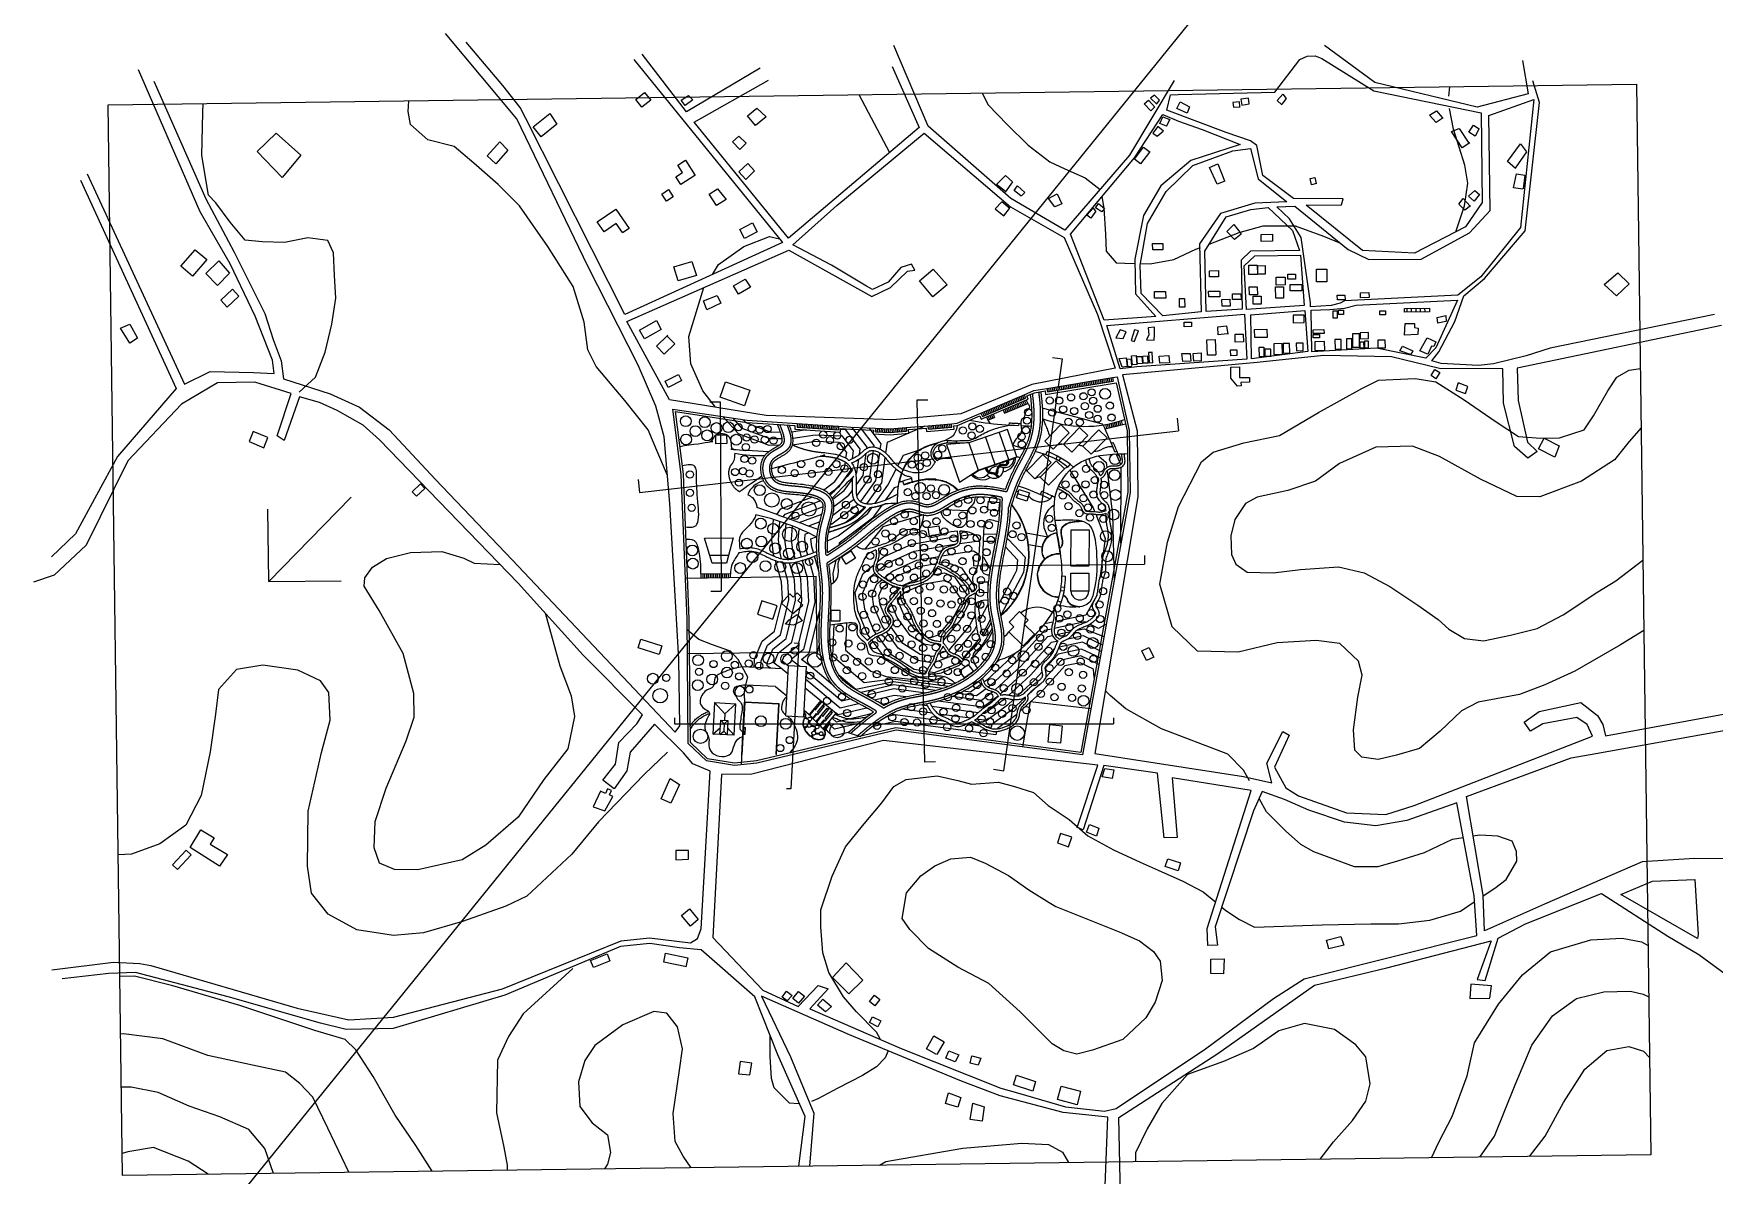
# Model space of a CAD drawing. Header units: millimetres. Extents: x 55520 to 96084, y -58491 to -49645.
# Drawn here: x 93363 to 95696, y -53505 to -51920 of the extents above; entities that cross this region are included whole.
import ezdxf

# ---------------------------------------------------------------- set-up
doc = ezdxf.new("R2010")
doc.units = ezdxf.units.MM
for name, color, linetype in [('Alvenaria Vista', 40, 'Continuous'), ('ARQ-SÍMBOLOS', 2, 'Continuous'), ('Caminhos Principais', 13, 'Continuous'), ('Cinza', 9, 'Continuous'), ('Curvas de Nível', 10, 'Continuous'), ('Edificações', 6, 'Continuous'), ('Limite Terreno', 20, 'Continuous'), ('Limites', 250, 'Continuous'), ('Linha Fina', 100, 'Continuous'), ('Piso_Novo', 5, 'Continuous'), ('Árvores Existentes', 114, 'Continuous'), ('Árvores Novas', 112, 'Continuous')]:
    doc.layers.add(name, color=color, linetype=linetype)

msp = doc.modelspace()

# ---------------------------------------------------------------- linework, layer by layer
at = {"layer": 'Alvenaria Vista', "color": 100}
for p, q in [((94850.353, -52468.384), (94878.891, -52461.186)), ((94852.777, -52467.773), (94851.382, -52462.241)), ((94855.201, -52467.161), (94853.844, -52461.782)), ((94857.625, -52466.55), (94856.298, -52461.287)), ((94860.049, -52465.938), (94858.742, -52460.755)), ((94862.473, -52465.327), (94861.177, -52460.187)), ((94864.897, -52464.715), (94863.602, -52459.581)), ((94867.322, -52464.104), (94866.019, -52458.939)), ((94869.746, -52463.493), (94868.426, -52458.26)), ((94872.17, -52462.881), (94870.824, -52457.545)), ((94874.594, -52462.27), (94873.212, -52456.793)), ((94743.631, -52562.889), (94729.349, -52558.304)), ((94308.109, -52848.238), (94322.276, -52863.849)), ((94322.276, -52863.849), (94337.722, -52849.832)), ((94305.739, -52892.257), (94316.163, -52882.798)), ((94321.358, -52877.721), (94316.66, -52872.544)), ((94321.358, -52877.721), (94320.857, -52888.042)), ((94321.358, -52877.721), (94326.534, -52873.023)), ((94322.276, -52863.849), (94321.842, -52872.796)), ((94335.361, -52893.694), (94326.03, -52883.412)), ((94348.527, -52882.897), (94350.824, -52883.02)), ((94350.34, -52892.007), (94350.824, -52883.02)), ((94350.529, -52892.218), (94351.023, -52883.031)), ((94350.824, -52883.02), (94351.023, -52883.031)), ((94315.681, -52892.74), (94320.857, -52888.042)), ((94325.555, -52893.218), (94320.857, -52888.042)), ((94348.032, -52892.083), (94350.529, -52892.218)), ((94348.043, -52891.884), (94350.34, -52892.007)), ((94348.124, -52890.386), (94350.42, -52890.509))]:
    msp.add_line(p, q, dxfattribs=at)
at = {"layer": 'Alvenaria Vista'}
for p, q in [((94345.985, -52920.815), (94349.93, -52847.534)), ((94346.484, -52920.842), (94350.402, -52848.058)), ((94397.794, -52849.855), (94349.93, -52847.534)), ((94397.268, -52850.33), (94350.402, -52848.058)), ((94393.51, -52920.139), (94397.268, -52850.33)), ((94394.009, -52920.166), (94397.794, -52849.855)), ((94345.985, -52920.815), (94346.484, -52920.842)), ((94394.009, -52920.166), (94393.51, -52920.139))]:
    msp.add_line(p, q, dxfattribs=at)
for points in [[(94865.915, -52404.2), (94880.89, -52470.778), (94882.046, -52556.335), (94816.532, -52917.597), (94559.972, -52883.506), (94366.506, -52929.208), (94335.791, -52932.403), (94298.524, -52926.188), (94274.528, -52903.541), (94272.94, -52732.546), (94264.78, -52531.152), (94253.734, -52444.248), (94352.937, -52459.311), (94419.774, -52463.673), (94419.449, -52468.663), (94482.814, -52472.799), (94483.14, -52467.809), (94497.222, -52468.728), (94528.651, -52470.22), (94528.414, -52475.214), (94551.916, -52476.33), (94577.852, -52474.133), (94577.43, -52469.151), (94602.067, -52467.064), (94602.489, -52472.046), (94640.851, -52468.796), (94640.429, -52463.814), (94645.522, -52463.383), (94676.429, -52450.261)], [(94676.429, -52450.261), (94678.383, -52454.863), (94743.737, -52427.116), (94741.783, -52422.514), (94752.456, -52417.982), (94767.044, -52415.559), (94767.864, -52420.491), (94865.915, -52404.2)]]:
    msp.add_lwpolyline(points, dxfattribs=at)
at = {"layer": 'Alvenaria Vista', "color": 100}
for points in [[(94789.152, -52462.365), (94800.594, -52473.549), (94778.227, -52496.434), (94766.785, -52485.25)], [(94814.93, -52466.389), (94826.372, -52477.572), (94804.005, -52500.457), (94792.563, -52489.273)], [(94841.951, -52469.399), (94853.393, -52480.583), (94831.026, -52503.467), (94819.583, -52492.284)], [(94763.943, -52503.595), (94775.386, -52514.778), (94753.018, -52537.663), (94741.576, -52526.479)], [(94782.568, -52512.502), (94794.01, -52523.685), (94771.643, -52546.57), (94760.201, -52535.386)], [(94828.162, -52608.466), (94827.983, -52658.466), (94802.983, -52658.376), (94803.163, -52608.377)], [(94802.858, -52693.376), (94802.947, -52668.376), (94827.947, -52668.466), (94827.858, -52693.466)]]:
    msp.add_lwpolyline(points, close=True, dxfattribs=at)
msp.add_arc((94815.358, -52693.207), 12.502, 180.774016, 358.815058, dxfattribs=at)
at = {"layer": 'ARQ-SÍMBOLOS'}
for p, q in [((94709.629, -52942.802), (94791.371, -52370.959)), ((94777.32, -52368.95), (94791.371, -52370.959)), ((94301.478, -52430.809), (94315.953, -52430.739)), ((94315.953, -52430.739), (94317.22, -52693.725)), ((94604.295, -52428.175), (94589.111, -52428.494)), ((94589.112, -52428.503), (94599.67, -52930.842)), ((94950.435, -52453.253), (94952.455, -52470.953)), ((94203.891, -52556.352), (94952.455, -52470.953)), ((94201.872, -52538.653), (94203.891, -52556.352)), ((94667.397, -52646.382), (94667.518, -52658.484)), ((94905.063, -52643.998), (94905.184, -52656.1)), ((94667.518, -52658.484), (94905.184, -52656.1)), ((94302.744, -52693.795), (94317.22, -52693.725)), ((94425.088, -52765.58), (94414.202, -52967.807)), ((94418.861, -52765.244), (94425.088, -52765.58)), ((94252.426, -52869.548), (94252.426, -52877.808)), ((94252.426, -52877.808), (94862.233, -52877.808)), ((94862.233, -52869.548), (94862.233, -52877.808)), ((94614.853, -52930.523), (94599.67, -52930.842)), ((94695.578, -52940.794), (94709.629, -52942.802)), ((94407.983, -52967.321), (94414.21, -52967.656))]:
    msp.add_line(p, q, dxfattribs=at)
at = {"layer": 'Caminhos Principais'}
msp.add_line((94493.516, -52889.957), (94510.274, -52895.246), dxfattribs=at)
for points, weights, knots in [([(94506.915, -52894.186), (94507.38, -52893.783), (94507.845, -52893.381), (94508.31, -52892.978), (94508.311, -52892.978), (94508.311, -52892.978), (94508.311, -52892.978), (94514.06, -52888.002), (94519.853, -52883.115), (94531.824, -52873.783), (94538.004, -52869.333), (94550.771, -52861.492), (94557.357, -52858.103), (94566.006, -52854.841), (94567.87, -52854.208), (94571.663, -52853.043), (94573.589, -52852.51), (94579.189, -52851.092), (94582.923, -52850.301), (94590.191, -52848.883), (94593.714, -52848.249), (94599.874, -52847.101), (94602.502, -52846.6), (94606.901, -52845.689), (94608.667, -52845.304), (94612.185, -52844.49), (94613.938, -52844.062), (94619.179, -52842.707), (94622.648, -52841.711), (94632.972, -52838.405), (94639.741, -52835.779), (94650.152, -52830.827), (94653.893, -52828.852), (94660.464, -52824.993), (94663.315, -52823.183), (94669.35, -52819.03), (94672.531, -52816.645), (94678.706, -52811.56), (94681.697, -52808.86), (94688.773, -52801.762), (94692.662, -52797.188), (94699.309, -52787.461), (94702.068, -52782.309), (94704.746, -52774.861), (94705.364, -52772.786), (94706.236, -52769.003), (94706.538, -52767.302), (94706.964, -52763.895), (94707.089, -52762.19), (94707.249, -52757.076), (94707.067, -52753.674), (94706.349, -52746.912), (94705.812, -52743.547), (94704.594, -52736.867), (94703.912, -52733.552), (94702.756, -52727.807), (94702.274, -52725.366), (94701.515, -52721.122), (94701.216, -52719.309), (94700.771, -52716.15), (94700.604, -52714.798), (94700.317, -52712.087), (94700.197, -52710.731), (94699.904, -52706.664), (94699.797, -52703.953), (94699.708, -52695.813), (94699.96, -52690.381), (94700.914, -52679.498), (94701.616, -52674.048), (94703.29, -52663.127), (94704.259, -52657.655), (94706.306, -52646.703), (94707.387, -52641.219), (94711.06, -52622.374), (94713.609, -52608.938), (94715.499, -52591.958), (94715.807, -52588.6), (94716.209, -52582.862), (94716.341, -52580.485), (94716.445, -52578.11), (94716.456, -52577.851), (94716.501, -52577.595), (94716.578, -52577.347), (94718.405, -52571.49), (94720.259, -52565.67), (94723.39, -52556.598), (94724.58, -52553.299), (94726.927, -52547.174), (94728.069, -52544.341), (94730.325, -52539.078), (94731.423, -52536.645), (94733.734, -52531.808), (94734.948, -52529.393), (94739.022, -52521.499), (94742.023, -52516.015), (94747.794, -52504.883), (94750.566, -52499.233), (94753.93, -52490.897), (94754.866, -52488.351), (94756.181, -52484.254), (94756.63, -52482.732), (94757.451, -52479.679), (94757.824, -52478.146), (94758.841, -52473.528), (94759.38, -52470.426), (94760.626, -52461.064), (94760.965, -52454.748), (94760.9, -52438.009), (94759.897, -52427.511), (94758.459, -52416.985)], [1, 1, 1, 1, 1, 1, 1, 1, 1, 1, 1, 1, 1, 1, 1, 1, 1, 1, 1, 1, 1, 1, 1, 1, 1, 1, 1, 1, 1, 1, 1, 1, 1, 1, 1, 1, 1, 1, 1, 1, 1, 1, 1, 1, 1, 1, 1, 1, 1, 1, 1, 1, 1, 1, 1, 1, 1, 1, 1, 1, 1, 1, 1, 1, 1, 1, 1, 1, 1, 1, 1, 1, 1, 1, 1, 1, 1, 1, 1, 1, 0.994422315094, 0.994422315094, 1, 1, 1, 1, 1, 1, 1, 1, 1, 1, 1, 1, 1, 1, 1, 1, 1, 1, 1, 1, 1, 1, 1, 1, 1, 1, 1, 1], [-1.85950109, -1.85950109, -1.85950109, -1.85950109, -0.00112427, -0.00112427, -0.00112427, 0, 0, 0, 22.97364612, 22.97364612, 45.94729224, 45.94729224, 68.92093837, 68.92093837, 75.16303816, 75.16303816, 81.40513795, 81.40513795, 93.09271528, 93.09271528, 103.81027467, 103.81027467, 111.71648221, 111.71648221, 117.02416154, 117.02416154, 122.33184086, 122.33184086, 132.94719952, 132.94719952, 154.17791682, 154.17791682, 166.33144048, 166.33144048, 175.84609104, 175.84609104, 186.74611161, 186.74611161, 197.64613219, 197.64613219, 213.95062579, 213.95062579, 230.2551194, 230.2551194, 236.40704627, 236.40704627, 241.29605745, 241.29605745, 246.18506863, 246.18506863, 255.98826683, 255.98826683, 265.79146502, 265.79146502, 275.59466322, 275.59466322, 282.92855415, 282.92855415, 288.47027146, 288.47027146, 292.65540584, 292.65540584, 296.84054023, 296.84054023, 305.210809, 305.210809, 321.95134654, 321.95134654, 338.69188409, 338.69188409, 355.43242163, 355.43242163, 372.17295918, 372.17295918, 412.8095573, 412.8095573, 422.77367419, 422.77367419, 429.81902898, 429.81902898, 429.81902898, 430.07792232, 430.07792232, 430.07792232, 448.55020833, 448.55020833, 459.22172477, 459.22172477, 468.54330863, 468.54330863, 476.69766559, 476.69766559, 484.85202255, 484.85202255, 503.32864164, 503.32864164, 521.80526073, 521.80526073, 529.7820865, 529.7820865, 534.44530665, 534.44530665, 539.10852679, 539.10852679, 548.43496708, 548.43496708, 567.08784766, 567.08784766, 597.49885695, 597.49885695, 597.49885695, 597.49885695]), ([(94408.862, -52462.961), (94409.029, -52463.391), (94409.196, -52463.821), (94409.363, -52464.252), (94409.365, -52464.255), (94409.366, -52464.259), (94409.368, -52464.262), (94410.571, -52467.361), (94411.672, -52470.452), (94413.008, -52475.255), (94413.41, -52476.987), (94414.01, -52480.632), (94414.183, -52482.54), (94414.122, -52485.32), (94414.056, -52486.199), (94413.812, -52487.951), (94413.633, -52488.821), (94413.146, -52490.538), (94412.837, -52491.385), (94412.074, -52493.033), (94411.621, -52493.833), (94410.567, -52495.367), (94409.98, -52496.075), (94408.749, -52497.376), (94408.104, -52497.97), (94406.765, -52499.089), (94406.076, -52499.611), (94404.473, -52500.74), (94403.547, -52501.334), (94401.274, -52502.72), (94399.914, -52503.489), (94397.243, -52505.005), (94395.929, -52505.752), (94392.965, -52507.562), (94391.378, -52508.641), (94389.6, -52510.148), (94389.182, -52510.531), (94388.406, -52511.31), (94388.048, -52511.707), (94387.398, -52512.511), (94387.106, -52512.918), (94386.569, -52513.77), (94386.319, -52514.225), (94385.525, -52515.877), (94385.091, -52517.194), (94384.506, -52520.031), (94384.357, -52521.537), (94384.345, -52524.258), (94384.422, -52525.444), (94384.773, -52528.169), (94385.106, -52529.708), (94385.997, -52532.629), (94386.557, -52534.019), (94387.49, -52535.835), (94387.796, -52536.37), (94388.433, -52537.376), (94388.763, -52537.846), (94389.71, -52539.057), (94390.358, -52539.743), (94391.757, -52540.989), (94392.513, -52541.551), (94394.138, -52542.568), (94395.016, -52543.029), (94397.228, -52544.005), (94398.62, -52544.485), (94401.623, -52545.306), (94403.238, -52545.647), (94407.387, -52546.347), (94410.023, -52546.651), (94414.537, -52547.082), (94416.333, -52547.234), (94420.009, -52547.546), (94421.893, -52547.707), (94427.082, -52548.211), (94430.419, -52548.592), (94437.04, -52549.555), (94440.322, -52550.135), (94446.664, -52551.577), (94449.724, -52552.437), (94454.07, -52554.033), (94455.488, -52554.623), (94458.211, -52555.928), (94459.517, -52556.644), (94461.984, -52558.227), (94463.147, -52559.097), (94465.296, -52561.022), (94466.28, -52562.079), (94467.547, -52563.784), (94467.924, -52564.35), (94468.616, -52565.526), (94468.931, -52566.135), (94469.493, -52567.399), (94469.735, -52568.044), (94470.302, -52569.837), (94470.551, -52570.999), (94470.929, -52573.742), (94470.988, -52575.322), (94470.89, -52578.417), (94470.745, -52579.922), (94470.238, -52583.526), (94469.817, -52585.63), (94468.671, -52590.557), (94467.893, -52593.395), (94466.402, -52598.774), (94465.689, -52601.322), (94464.795, -52604.854), (94464.547, -52605.883), (94464.089, -52607.914), (94463.878, -52608.924), (94463.321, -52611.829), (94463.018, -52613.713), (94462.441, -52618.079), (94462.209, -52620.551), (94461.716, -52628.714), (94461.821, -52634.328), (94462.187, -52639.905), (94462.188, -52639.907), (94462.188, -52639.909), (94462.188, -52639.91), (94462.224, -52640.467), (94462.261, -52641.024), (94462.298, -52641.581), (94462.345, -52642.301), (94462.742, -52642.904), (94463.385, -52643.232), (94464.028, -52643.56), (94464.749, -52643.527), (94465.359, -52643.142), (94465.833, -52642.844), (94466.306, -52642.546), (94466.779, -52642.248), (94466.779, -52642.247), (94466.78, -52642.247), (94466.78, -52642.247), (94474.657, -52637.284), (94482.389, -52632.228), (94492.171, -52625.209), (94494.505, -52623.484), (94501.091, -52618.443), (94505.29, -52615.018), (94513.696, -52608.045), (94517.903, -52604.499), (94525.274, -52598.48), (94528.386, -52595.994), (94535.346, -52590.687), (94539.227, -52587.884), (94545.39, -52583.809), (94547.541, -52582.449), (94550.936, -52580.42), (94552.138, -52579.722), (94554.592, -52578.348), (94555.841, -52577.675), (94559.656, -52575.733), (94562.289, -52574.54), (94567.262, -52572.735), (94569.581, -52572.058), (94574.332, -52571.127), (94576.765, -52570.875), (94580.388, -52570.931), (94581.548, -52571.013), (94583.306, -52571.243), (94583.897, -52571.34), (94585.056, -52571.559), (94585.627, -52571.683), (94587.316, -52572.086), (94588.412, -52572.396), (94590.541, -52573.047), (94591.574, -52573.389), (94593.791, -52574.13), (94594.954, -52574.524), (94596.947, -52575.151), (94597.793, -52575.399), (94599.24, -52575.773), (94599.858, -52575.915), (94601.093, -52576.149), (94601.696, -52576.236), (94602.722, -52576.329), (94603.157, -52576.35), (94604.038, -52576.356), (94604.481, -52576.341), (94606.036, -52576.229), (94607.166, -52576.04), (94609.484, -52575.465), (94610.673, -52575.075), (94613.101, -52574.122), (94614.343, -52573.557), (94616.867, -52572.288), (94618.152, -52571.584), (94620.758, -52570.079), (94622.078, -52569.28), (94625.057, -52567.448), (94626.723, -52566.402), (94629.555, -52564.669), (94630.704, -52563.977), (94634.203, -52561.949), (94636.557, -52560.691), (94641.3, -52558.378), (94643.691, -52557.322), (94650.92, -52554.474), (94655.815, -52553.001), (94662.72, -52551.606), (94664.673, -52551.285), (94669.924, -52550.628), (94673.225, -52550.433), (94679.816, -52550.398), (94683.108, -52550.556), (94692.312, -52551.374), (94698.206, -52552.332), (94704.068, -52553.489), (94704.068, -52553.489), (94704.068, -52553.489), (94704.068, -52553.489), (94704.178, -52553.511), (94704.292, -52553.533), (94704.627, -52553.599), (94704.851, -52553.644), (94705.523, -52553.776), (94705.971, -52553.864), (94707.314, -52554.13), (94708.21, -52554.306), (94709.973, -52554.654), (94710.84, -52554.825), (94711.708, -52554.997), (94711.708, -52554.997), (94711.708, -52554.997), (94711.708, -52554.997), (94711.99, -52555.052), (94712.271, -52555.108), (94712.553, -52555.163), (94713.571, -52555.364), (94714.473, -52554.852), (94714.823, -52553.875), (94714.919, -52553.606), (94715.016, -52553.337), (94715.112, -52553.068), (94715.113, -52553.067), (94715.113, -52553.066), (94715.113, -52553.065), (94716.789, -52548.384), (94718.576, -52543.721), (94721.433, -52536.956), (94722.372, -52534.823), (94724.081, -52531.123), (94724.835, -52529.546), (94726.372, -52526.423), (94727.156, -52524.871), (94729.535, -52520.246), (94731.158, -52517.198), (94735.527, -52508.986), (94738.251, -52503.868), (94743.144, -52493.655), (94745.316, -52488.563), (94747.831, -52480.862), (94748.55, -52478.26), (94749.768, -52472.987), (94750.265, -52470.319), (94751.458, -52462.225), (94751.851, -52456.707), (94752.065, -52441.006), (94751.178, -52430.593), (94749.781, -52419.989), (94749.781, -52419.988), (94749.781, -52419.987), (94749.781, -52419.986), (94749.745, -52419.712), (94749.709, -52419.438), (94749.673, -52419.164)], [1, 1, 1, 1, 1, 1, 1, 1, 1, 1, 1, 1, 1, 1, 1, 1, 1, 1, 1, 1, 1, 1, 1, 1, 1, 1, 1, 1, 1, 1, 1, 1, 1, 1, 1, 1, 1, 1, 1, 1, 1, 1, 1, 1, 1, 1, 1, 1, 1, 1, 1, 1, 1, 1, 1, 1, 1, 1, 1, 1, 1, 1, 1, 1, 1, 1, 1, 1, 1, 1, 1, 1, 1, 1, 1, 1, 1, 1, 1, 1, 1, 1, 1, 1, 1, 1, 1, 1, 1, 1, 1, 1, 1, 1, 1, 1, 1, 1, 1, 1, 1, 1, 1, 1, 1, 1, 1, 1, 1, 1, 1, 1, 1, 1, 1, 1, 1, 1, 1, 1, 1, 1, 0.912918247784, 0.912918247784, 1, 0.912918247784, 0.912918247784, 1, 1, 1, 1, 1, 1, 1, 1, 1, 1, 1, 1, 1, 1, 1, 1, 1, 1, 1, 1, 1, 1, 1, 1, 1, 1, 1, 1, 1, 1, 1, 1, 1, 1, 1, 1, 1, 1, 1, 1, 1, 1, 1, 1, 1, 1, 1, 1, 1, 1, 1, 1, 1, 1, 1, 1, 1, 1, 1, 1, 1, 1, 1, 1, 1, 1, 1, 1, 1, 1, 1, 1, 1, 1, 1, 1, 1, 1, 1, 1, 1, 1, 1, 1, 1, 1, 1, 1, 1, 1, 1, 1, 1, 1, 1, 1, 1, 1, 1, 1, 1, 1, 0.838519247833, 0.838519247833, 1, 1, 1, 1, 1, 1, 1, 1, 1, 1, 1, 1, 1, 1, 1, 1, 1, 1, 1, 1, 1, 1, 1, 1, 1, 1, 1, 1, 1, 1, 1, 1, 1, 1, 1, 1], [0.59348892, 0.59348892, 0.59348892, 0.59348892, 1.71497647, 1.71497647, 1.71497647, 1.7244324, 1.7244324, 1.7244324, 9.80441564, 9.80441564, 14.42380062, 14.42380062, 19.5624223, 19.5624223, 21.95593556, 21.95593556, 24.34944882, 24.34944882, 26.74296208, 26.74296208, 29.13647534, 29.13647534, 31.5299886, 31.5299886, 33.89111817, 33.89111817, 36.25224773, 36.25224773, 39.27294036, 39.27294036, 43.61290432, 43.61290432, 47.95286828, 47.95286828, 53.97001167, 53.97001167, 55.99190205, 55.99190205, 58.01379242, 58.01379242, 60.0356828, 60.0356828, 62.05757317, 62.05757317, 67.07235786, 67.07235786, 72.08714255, 72.08714255, 75.86421403, 75.86421403, 80.81459452, 80.81459452, 85.764975, 85.764975, 87.97824844, 87.97824844, 90.19152189, 90.19152189, 94.08435452, 94.08435452, 97.97718715, 97.97718715, 101.87001978, 101.87001978, 107.13168495, 107.13168495, 112.39335013, 112.39335013, 119.92376831, 119.92376831, 124.64863527, 124.64863527, 129.37350223, 129.37350223, 137.49706344, 137.49706344, 145.62062465, 145.62062465, 153.74418586, 153.74418586, 157.88673487, 157.88673487, 162.02928388, 162.02928388, 166.17183289, 166.17183289, 170.3143819, 170.3143819, 172.25356667, 172.25356667, 174.19275145, 174.19275145, 176.13193623, 176.13193623, 179.52605529, 179.52605529, 184.06514608, 184.06514608, 188.33229554, 188.33229554, 194.19460117, 194.19460117, 201.97790264, 201.97790264, 209.03221874, 209.03221874, 211.97090947, 211.97090947, 214.9096002, 214.9096002, 220.45954086, 220.45954086, 227.86140957, 227.86140957, 245.07985913, 245.07985913, 245.07985913, 245.085192, 245.085192, 245.085192, 246.80429153, 246.80429153, 246.80429153, 247.83800235, 247.83800235, 247.83800235, 248.87171317, 248.87171317, 248.87171317, 250.55112062, 250.55112062, 250.55112062, 250.55244426, 250.55244426, 250.55244426, 278.50576435, 278.50576435, 287.42438058, 287.42438058, 304.08634002, 304.08634002, 320.74829947, 320.74829947, 332.57890305, 332.57890305, 346.48995761, 346.48995761, 353.69998246, 353.69998246, 357.58148848, 357.58148848, 361.4629945, 361.4629945, 369.22600655, 369.22600655, 375.68255086, 375.68255086, 382.13909518, 382.13909518, 385.14973409, 385.14973409, 386.6886525, 386.6886525, 388.22757091, 388.22757091, 391.30540772, 391.30540772, 394.38324453, 394.38324453, 398.07118093, 398.07118093, 400.93072234, 400.93072234, 403.17619908, 403.17619908, 405.54664008, 405.54664008, 407.34110869, 407.34110869, 409.1355773, 409.1355773, 413.60054406, 413.60054406, 418.06551082, 418.06551082, 422.53047758, 422.53047758, 426.99544434, 426.99544434, 431.4604111, 431.4604111, 436.92205549, 436.92205549, 440.58107385, 440.58107385, 447.89911056, 447.89911056, 455.21714727, 455.21714727, 469.85322068, 469.85322068, 475.57976294, 475.57976294, 485.17411527, 485.17411527, 494.7684676, 494.7684676, 512.04413422, 512.04413422, 512.04413422, 512.04413839, 512.04413839, 512.04413839, 512.37037637, 512.37037637, 513.02285232, 513.02285232, 514.32780423, 514.32780423, 516.93770804, 516.93770804, 519.46632957, 519.46632957, 519.46632957, 519.46633373, 519.46633373, 519.46633373, 520.28700296, 520.28700296, 520.28700296, 521.70879084, 521.70879084, 521.70879084, 522.55528609, 522.55528609, 522.55528609, 522.55839824, 522.55839824, 522.55839824, 537.27529972, 537.27529972, 544.07825562, 544.07825562, 549.1535169, 549.1535169, 554.22877818, 554.22877818, 564.37930075, 564.37930075, 581.79200259, 581.79200259, 599.20470444, 599.20470444, 607.96081116, 607.96081116, 616.71691788, 616.71691788, 634.22913133, 634.22913133, 665.64218722, 665.64218722, 665.64218722, 665.64549617, 665.64549617, 665.64549617, 666.4568269, 666.4568269, 666.4568269, 666.4568269]), ([(94496.863, -52891.014), (94500.833, -52887.539), (94504.829, -52884.062), (94512.241, -52877.812), (94515.633, -52875.025), (94522.864, -52869.331), (94526.722, -52866.428), (94530.694, -52863.651), (94530.695, -52863.65), (94530.697, -52863.649), (94530.698, -52863.648), (94531.113, -52863.358), (94531.528, -52863.068), (94531.943, -52862.777), (94532.508, -52862.383), (94532.817, -52861.767), (94532.797, -52861.079), (94532.776, -52860.391), (94532.431, -52859.795), (94531.844, -52859.434), (94531.412, -52859.169), (94530.98, -52858.903), (94530.548, -52858.638), (94530.547, -52858.637), (94530.546, -52858.637), (94530.545, -52858.636), (94528.802, -52857.565), (94527.045, -52856.51), (94523.85, -52854.652), (94522.418, -52853.841), (94519.509, -52852.229), (94518.036, -52851.429), (94513.577, -52849.03), (94510.554, -52847.435), (94504.506, -52844.172), (94501.481, -52842.504), (94494.389, -52838.342), (94490.365, -52835.773), (94483.446, -52830.589), (94480.479, -52828.06), (94476.581, -52824.073), (94475.455, -52822.827), (94473.308, -52820.228), (94472.291, -52818.877), (94470.382, -52816.099), (94469.487, -52814.67), (94466.969, -52810.279), (94465.513, -52807.214), (94462.989, -52800.884), (94461.919, -52797.618), (94459.074, -52787.169), (94457.881, -52779.75), (94456.896, -52769.454), (94456.694, -52766.563), (94456.41, -52760.824), (94456.329, -52757.974), (94456.227, -52749.481), (94456.348, -52743.899), (94457.01, -52726.518), (94457.866, -52714.986), (94458.232, -52700.555), (94458.268, -52697.395), (94458.211, -52691.543), (94458.136, -52688.845), (94457.899, -52684.277), (94457.769, -52682.401), (94457.452, -52678.629), (94457.266, -52676.738), (94456.651, -52671.045), (94456.164, -52667.224), (94454.848, -52656.984), (94454.004, -52650.497), (94452.905, -52637.167), (94452.652, -52630.326), (94453.154, -52620.988), (94453.342, -52618.693), (94453.817, -52614.524), (94454.077, -52612.658), (94454.685, -52609.01), (94455.028, -52607.229), (94455.749, -52603.955), (94456.109, -52602.476), (94456.862, -52599.544), (94457.257, -52598.088), (94458.56, -52593.353), (94459.476, -52590.141), (94460.683, -52585.241), (94461.077, -52583.449), (94461.579, -52580.563), (94461.737, -52579.419), (94461.91, -52577.507), (94461.952, -52576.709), (94461.957, -52575.199), (94461.921, -52574.493), (94461.781, -52573.193), (94461.676, -52572.596), (94461.402, -52571.496), (94461.233, -52570.991), (94460.893, -52570.201), (94460.735, -52569.885), (94460.194, -52568.947), (94459.742, -52568.331), (94458.661, -52567.145), (94458.04, -52566.575), (94456.605, -52565.464), (94455.798, -52564.926), (94454.001, -52563.892), (94453.02, -52563.4), (94449.837, -52561.996), (94447.416, -52561.17), (94442.159, -52559.734), (94439.331, -52559.128), (94433.455, -52558.097), (94430.411, -52557.675), (94425.439, -52557.097), (94423.525, -52556.902), (94419.718, -52556.55), (94417.819, -52556.393), (94414.042, -52556.071), (94412.166, -52555.906), (94407.527, -52555.425), (94404.794, -52555.076), (94399.457, -52554.072), (94396.86, -52553.419), (94392.459, -52551.801), (94390.616, -52550.946), (94387.614, -52549.122), (94386.409, -52548.253), (94384.603, -52546.681), (94383.953, -52546.051), (94382.862, -52544.868), (94382.409, -52544.333), (94381.537, -52543.212), (94381.121, -52542.627), (94380.368, -52541.475), (94380.022, -52540.903), (94379.37, -52539.735), (94379.062, -52539.137), (94378.12, -52537.16), (94377.56, -52535.736), (94376.477, -52532.35), (94376.017, -52530.358), (94375.431, -52526.311), (94375.304, -52524.251), (94375.424, -52520.145), (94375.672, -52518.094), (94376.604, -52514.089), (94377.29, -52512.132), (94378.723, -52509.33), (94379.279, -52508.407), (94380.533, -52506.647), (94381.212, -52505.833), (94382.643, -52504.315), (94383.396, -52503.611), (94384.943, -52502.293), (94385.736, -52501.68), (94387.752, -52500.233), (94388.988, -52499.44), (94391.435, -52497.956), (94392.653, -52497.262), (94395.003, -52495.927), (94396.134, -52495.289), (94398.054, -52494.15), (94398.861, -52493.648), (94400.157, -52492.779), (94400.679, -52492.405), (94401.617, -52491.672), (94402.035, -52491.316), (94402.538, -52490.836), (94402.662, -52490.712), (94402.894, -52490.47), (94403.004, -52490.35), (94403.314, -52489.995), (94403.492, -52489.768), (94403.712, -52489.453), (94403.766, -52489.372), (94403.917, -52489.133), (94404.014, -52488.968), (94404.195, -52488.628), (94404.278, -52488.454), (94404.434, -52488.097), (94404.507, -52487.912), (94404.684, -52487.406), (94404.779, -52487.075), (94404.926, -52486.424), (94404.985, -52486.099), (94405.075, -52485.423), (94405.107, -52485.07), (94405.165, -52483.961), (94405.15, -52483.163), (94405.011, -52481.451), (94404.887, -52480.543), (94404.377, -52477.779), (94403.858, -52475.816), (94402.545, -52471.672), (94401.75, -52469.5), (94400.245, -52465.641), (94399.57, -52463.985), (94398.879, -52462.31)], [1, 1, 1, 1, 1, 1, 1, 1, 1, 1, 1, 1, 1, 1, 0.919934982122, 0.919934982122, 1, 0.919934982122, 0.919934982122, 1, 1, 1, 1, 1, 1, 1, 1, 1, 1, 1, 1, 1, 1, 1, 1, 1, 1, 1, 1, 1, 1, 1, 1, 1, 1, 1, 1, 1, 1, 1, 1, 1, 1, 1, 1, 1, 1, 1, 1, 1, 1, 1, 1, 1, 1, 1, 1, 1, 1, 1, 1, 1, 1, 1, 1, 1, 1, 1, 1, 1, 1, 1, 1, 1, 1, 1, 1, 1, 1, 1, 1, 1, 1, 1, 1, 1, 1, 1, 1, 1, 1, 1, 1, 1, 1, 1, 1, 1, 1, 1, 1, 1, 1, 1, 1, 1, 1, 1, 1, 1, 1, 1, 1, 1, 1, 1, 1, 1, 1, 1, 1, 1, 1, 1, 1, 1, 1, 1, 1, 1, 1, 1, 1, 1, 1, 1, 1, 1, 1, 1, 1, 1, 1, 1, 1, 1, 1, 1, 1, 1, 1, 1, 1, 1, 1, 1, 1, 1, 1, 1, 1, 1, 1, 1, 1, 1, 1, 1, 1, 1, 1, 1, 1, 1, 1, 1, 1, 1, 1, 1, 1, 1, 1, 1, 1, 1, 1, 1, 1], [3.30070696, 3.30070696, 3.30070696, 3.30070696, 19.14623907, 19.14623907, 32.14471259, 32.14471259, 46.22327471, 46.22327471, 46.22327471, 46.22843102, 46.22843102, 46.22843102, 47.69936737, 47.69936737, 47.69936737, 48.68964621, 48.68964621, 48.68964621, 49.67992504, 49.67992504, 49.67992504, 51.21990037, 51.21990037, 51.21990037, 51.22312664, 51.22312664, 51.22312664, 57.43743642, 57.43743642, 62.38725511, 62.38725511, 67.33707381, 67.33707381, 77.2367112, 77.2367112, 87.13634859, 87.13634859, 100.83034636, 100.83034636, 112.09413485, 112.09413485, 116.93225605, 116.93225605, 121.77037726, 121.77037726, 126.60849846, 126.60849846, 136.28474088, 136.28474088, 145.96098329, 145.96098329, 166.64969826, 166.64969826, 174.73805648, 174.73805648, 182.82641469, 182.82641469, 199.00313112, 199.00313112, 233.85665496, 233.85665496, 243.71925968, 243.71925968, 252.24399018, 252.24399018, 258.23132459, 258.23132459, 264.21865901, 264.21865901, 276.19332783, 276.19332783, 295.95271057, 295.95271057, 315.71209331, 315.71209331, 322.06314525, 322.06314525, 327.13172884, 327.13172884, 331.89145877, 331.89145877, 335.81582882, 335.81582882, 339.74019887, 339.74019887, 348.72828851, 348.72828851, 354.25074899, 354.25074899, 358.13315658, 358.13315658, 361.13381044, 361.13381044, 364.1344643, 364.1344643, 367.02795358, 367.02795358, 369.92144286, 369.92144286, 371.89898613, 371.89898613, 375.9564572, 375.9564572, 379.86749465, 379.86749465, 383.77853209, 383.77853209, 387.68956954, 387.68956954, 395.52091817, 395.52091817, 403.3522668, 403.3522668, 411.18361543, 411.18361543, 416.0619602, 416.0619602, 420.94030498, 420.94030498, 425.81864975, 425.81864975, 433.12500667, 433.12500667, 440.43136358, 440.43136358, 445.99872129, 445.99872129, 449.99331556, 449.99331556, 452.37346175, 452.37346175, 454.1851233, 454.1851233, 455.99678486, 455.99678486, 457.67188266, 457.67188266, 459.34698046, 459.34698046, 463.09854115, 463.09854115, 468.00363012, 468.00363012, 472.90871909, 472.90871909, 477.81380805, 477.81380805, 482.71889702, 482.71889702, 485.23969855, 485.23969855, 487.76050008, 487.76050008, 490.28130161, 490.28130161, 492.80210314, 492.80210314, 496.58565765, 496.58565765, 500.36921215, 500.36921215, 504.15276666, 504.15276666, 507.22496906, 507.22496906, 509.54562769, 509.54562769, 511.86628632, 511.86628632, 512.67384285, 512.67384285, 513.48139938, 513.48139938, 515.09651245, 515.09651245, 515.65702871, 515.65702871, 516.77806124, 516.77806124, 517.89909377, 517.89909377, 519.0201263, 519.0201263, 520.85259963, 520.85259963, 522.47209114, 522.47209114, 524.09158265, 524.09158265, 527.33056567, 527.33056567, 530.56954869, 530.56954869, 536.697824, 536.697824, 542.82609931, 542.82609931, 547.28049341, 547.28049341, 547.28049341, 547.28049341]), ([(94705.988, -52563.066), (94707.041, -52563.367), (94707.715, -52564.23), (94707.752, -52565.325), (94707.751, -52565.515), (94707.749, -52565.705), (94707.747, -52565.895), (94707.747, -52565.896), (94707.747, -52565.897), (94707.747, -52565.898), (94707.724, -52568.613), (94707.675, -52571.321), (94707.439, -52578.887), (94707.175, -52583.725), (94706.513, -52591.328), (94706.218, -52594.117), (94705.399, -52600.874), (94704.831, -52604.842), (94703.385, -52613.95), (94702.466, -52619.094), (94700.329, -52630.465), (94699.091, -52636.698), (94696.665, -52649.229), (94695.477, -52655.525), (94693.356, -52668.207), (94692.425, -52674.599), (94691.109, -52687.492), (94690.724, -52693.993), (94690.78, -52703.827), (94690.904, -52707.119), (94691.276, -52712.076), (94691.432, -52713.731), (94691.809, -52717.048), (94692.033, -52718.714), (94692.583, -52722.301), (94692.918, -52724.222), (94693.907, -52729.536), (94694.605, -52732.902), (94695.929, -52739.525), (94696.557, -52742.785), (94697.414, -52748.267), (94697.706, -52750.522), (94698.098, -52754.95), (94698.196, -52757.123), (94698.141, -52761.373), (94697.988, -52763.45), (94697.379, -52767.516), (94696.917, -52769.535), (94694.778, -52776.604), (94692.314, -52781.588), (94685.955, -52791.185), (94682.064, -52795.791), (94675.565, -52802.236), (94673.289, -52804.307), (94668.587, -52808.268), (94666.162, -52810.158), (94661.237, -52813.73), (94658.74, -52815.411), (94653.437, -52818.729), (94650.624, -52820.346), (94644.574, -52823.546), (94641.328, -52825.1), (94632.616, -52828.887), (94627.074, -52830.904), (94618.6, -52833.508), (94615.748, -52834.306), (94609.994, -52835.776), (94607.095, -52836.447), (94600.63, -52837.808), (94597.039, -52838.478), (94589.785, -52839.818), (94586.125, -52840.486), (94578.789, -52841.978), (94575.112, -52842.8), (94569.625, -52844.27), (94567.8, -52844.8), (94564.167, -52845.959), (94562.357, -52846.591), (94558.128, -52848.206), (94555.725, -52849.231), (94550.341, -52851.74), (94547.385, -52853.273), (94544.487, -52854.908), (94544.485, -52854.91), (94544.482, -52854.911), (94544.48, -52854.912), (94544.308, -52855.009), (94544.136, -52855.107), (94543.964, -52855.204), (94543.302, -52855.577), (94542.544, -52855.556), (94541.904, -52855.147), (94541.736, -52855.04), (94541.568, -52854.932), (94541.399, -52854.825), (94541.399, -52854.824), (94541.398, -52854.824), (94541.397, -52854.823), (94539.202, -52853.42), (94536.983, -52852.023), (94532.669, -52849.385), (94530.58, -52848.141), (94526.673, -52845.904), (94524.875, -52844.908), (94521.272, -52842.945), (94519.464, -52841.978), (94512.399, -52838.209), (94507.176, -52835.444), (94497.331, -52829.594), (94492.717, -52826.513), (94486.963, -52821.684), (94485.362, -52820.204), (94482.76, -52817.497), (94481.711, -52816.304), (94479.742, -52813.822), (94478.818, -52812.528), (94477.076, -52809.833), (94476.26, -52808.433), (94473.704, -52803.595), (94472.197, -52799.941), (94469.689, -52792.252), (94468.684, -52788.217), (94467.105, -52779.922), (94466.529, -52775.664), (94465.826, -52768.261), (94465.619, -52765.134), (94465.349, -52758.903), (94465.286, -52755.799), (94465.258, -52745.997), (94465.495, -52739.334), (94466.266, -52723.249), (94466.883, -52713.858), (94467.223, -52701.216), (94467.266, -52697.956), (94467.221, -52691.962), (94467.154, -52689.228), (94466.929, -52684.482), (94466.798, -52682.468), (94466.476, -52678.466), (94466.285, -52676.474), (94465.654, -52670.522), (94465.155, -52666.582), (94464.397, -52660.673), (94464.141, -52658.693), (94463.893, -52656.713), (94463.893, -52656.713), (94463.893, -52656.713), (94463.893, -52656.712), (94463.867, -52656.501), (94463.84, -52656.289), (94463.814, -52656.077), (94463.714, -52655.279), (94464.06, -52654.553), (94464.744, -52654.129), (94464.925, -52654.017), (94465.107, -52653.904), (94465.288, -52653.792), (94465.288, -52653.791), (94465.288, -52653.791), (94465.289, -52653.791), (94472.806, -52649.128), (94480.295, -52644.386), (94491.016, -52637.097), (94494.385, -52634.73), (94499.879, -52630.699), (94502.036, -52629.069), (94506.286, -52625.759), (94508.38, -52624.083), (94512.526, -52620.708), (94514.578, -52619.01), (94522.831, -52612.145), (94528.956, -52606.971), (94541.654, -52597.126), (94548.227, -52592.456), (94556.725, -52587.465), (94558.136, -52586.665), (94560.965, -52585.151), (94562.386, -52584.436), (94566.013, -52582.765), (94568.22, -52581.897), (94572.56, -52580.597), (94574.694, -52580.162), (94577.599, -52579.924), (94578.416, -52579.897), (94579.841, -52579.928), (94580.45, -52579.966), (94581.567, -52580.086), (94582.073, -52580.16), (94583.604, -52580.437), (94584.655, -52580.694), (94586.836, -52581.314), (94587.961, -52581.676), (94590.065, -52582.373), (94591.033, -52582.701), (94593.006, -52583.35), (94594.015, -52583.67), (94595.994, -52584.238), (94596.954, -52584.489), (94598.849, -52584.897), (94599.784, -52585.061), (94601.392, -52585.254), (94602.059, -52585.308), (94603.378, -52585.36), (94604.033, -52585.36), (94606.342, -52585.272), (94607.965, -52585.05), (94611.133, -52584.364), (94612.677, -52583.901), (94615.692, -52582.803), (94617.165, -52582.167), (94620.054, -52580.781), (94621.471, -52580.029), (94624.263, -52578.462), (94625.637, -52577.646), (94629.711, -52575.166), (94632.364, -52573.475), (94636.045, -52571.278), (94637.111, -52570.661), (94640.243, -52568.926), (94642.309, -52567.871), (94648.525, -52564.974), (94652.691, -52563.4), (94659.884, -52561.347), (94662.9, -52560.684), (94668.077, -52559.896), (94670.227, -52559.673), (94674.574, -52559.419), (94676.768, -52559.386), (94684.206, -52559.554), (94689.541, -52560.133), (94698.395, -52561.544), (94701.865, -52562.206), (94705.36, -52562.935), (94705.361, -52562.936), (94705.363, -52562.936), (94705.364, -52562.936), (94705.572, -52562.979), (94705.78, -52563.023), (94705.988, -52563.066)], [1, 0.872226685022, 0.872226685022, 1, 1, 1, 1, 1, 1, 1, 1, 1, 1, 1, 1, 1, 1, 1, 1, 1, 1, 1, 1, 1, 1, 1, 1, 1, 1, 1, 1, 1, 1, 1, 1, 1, 1, 1, 1, 1, 1, 1, 1, 1, 1, 1, 1, 1, 1, 1, 1, 1, 1, 1, 1, 1, 1, 1, 1, 1, 1, 1, 1, 1, 1, 1, 1, 1, 1, 1, 1, 1, 1, 1, 1, 1, 1, 1, 1, 1, 1, 1, 1, 1, 1, 1, 1, 1, 1, 0.904733183941, 0.904733183941, 1, 1, 1, 1, 1, 1, 1, 1, 1, 1, 1, 1, 1, 1, 1, 1, 1, 1, 1, 1, 1, 1, 1, 1, 1, 1, 1, 1, 1, 1, 1, 1, 1, 1, 1, 1, 1, 1, 1, 1, 1, 1, 1, 1, 1, 1, 1, 1, 1, 1, 1, 1, 1, 1, 1, 1, 1, 1, 1, 1, 0.894571635135, 0.894571635135, 1, 1, 1, 1, 1, 1, 1, 1, 1, 1, 1, 1, 1, 1, 1, 1, 1, 1, 1, 1, 1, 1, 1, 1, 1, 1, 1, 1, 1, 1, 1, 1, 1, 1, 1, 1, 1, 1, 1, 1, 1, 1, 1, 1, 1, 1, 1, 1, 1, 1, 1, 1, 1, 1, 1, 1, 1, 1, 1, 1, 1, 1, 1, 1, 1, 1, 1, 1, 1, 1, 1, 1, 1, 1, 1, 1, 1, 1, 1, 1, 1, 1, 1, 1, 1, 1], [0, 0, 0, 0, 1.25893869, 1.25893869, 1.25893869, 1.83594412, 1.83594412, 1.83594412, 1.83837217, 1.83837217, 1.83837217, 10.0789695, 10.0789695, 24.92516603, 24.92516603, 33.52735679, 33.52735679, 45.75372387, 45.75372387, 61.55523631, 61.55523631, 80.58900432, 80.58900432, 99.62277234, 99.62277234, 118.65654036, 118.65654036, 137.69030838, 137.69030838, 147.20719239, 147.20719239, 151.96563439, 151.96563439, 156.7240764, 156.7240764, 162.2837841, 162.2837841, 172.21242217, 172.21242217, 182.14106024, 182.14106024, 189.27175681, 189.27175681, 196.40245338, 196.40245338, 203.53314995, 203.53314995, 210.66384652, 210.66384652, 228.63667375, 228.63667375, 246.60950099, 246.60950099, 255.5959146, 255.5959146, 264.58232822, 264.58232822, 273.56874184, 273.56874184, 283.43789132, 283.43789132, 294.52272267, 294.52272267, 312.79093633, 312.79093633, 321.92504316, 321.92504316, 331.05914999, 331.05914999, 342.08586168, 342.08586168, 353.11257337, 353.11257337, 364.13928506, 364.13928506, 369.6526409, 369.6526409, 375.16599675, 375.16599675, 382.70710751, 382.70710751, 392.33153878, 392.33153878, 392.33153878, 392.33910533, 392.33910533, 392.33910533, 392.91097226, 392.91097226, 392.91097226, 393.99333858, 393.99333858, 393.99333858, 394.59029029, 394.59029029, 394.59029029, 394.59267401, 394.59267401, 394.59267401, 402.38674953, 402.38674953, 409.48696704, 409.48696704, 415.41377225, 415.41377225, 421.34057747, 421.34057747, 438.63174515, 438.63174515, 455.92291283, 455.92291283, 463.15484605, 463.15484605, 468.55638559, 468.55638559, 473.95792514, 473.95792514, 479.35946469, 479.35946469, 492.01185108, 492.01185108, 504.66423747, 504.66423747, 517.31662386, 517.31662386, 526.49921706, 526.49921706, 535.68181026, 535.68181026, 555.57780639, 555.57780639, 583.89456699, 583.89456699, 593.73999768, 593.73999768, 601.99566027, 601.99566027, 608.06868315, 608.06868315, 614.14170603, 614.14170603, 626.28775178, 626.28775178, 632.42692416, 632.42692416, 632.42692416, 632.4281978, 632.4281978, 632.4281978, 633.08463889, 633.08463889, 633.08463889, 634.22480018, 634.22480018, 634.22480018, 634.85928768, 634.85928768, 634.85928768, 634.86001208, 634.86001208, 634.86001208, 661.15735943, 661.15735943, 673.40536735, 673.40536735, 681.45455108, 681.45455108, 689.50373482, 689.50373482, 697.55291855, 697.55291855, 722.00918978, 722.00918978, 746.46546101, 746.46546101, 751.25910958, 751.25910958, 756.05275815, 756.05275815, 763.51969037, 763.51969037, 770.98662258, 770.98662258, 773.95289617, 773.95289617, 776.20227748, 776.20227748, 778.09550979, 778.09550979, 781.7477682, 781.7477682, 785.40002661, 785.40002661, 788.37439161, 788.37439161, 791.34875662, 791.34875662, 794.05737679, 794.05737679, 796.56608309, 796.56608309, 798.28315532, 798.28315532, 800.00022756, 800.00022756, 804.37700349, 804.37700349, 808.75377942, 808.75377942, 813.13055535, 813.13055535, 817.50733129, 817.50733129, 821.88410722, 821.88410722, 830.63765908, 830.63765908, 834.26580082, 834.26580082, 841.24623334, 841.24623334, 855.20709839, 855.20709839, 865.22584812, 865.22584812, 872.31939929, 872.31939929, 879.41295047, 879.41295047, 896.15792986, 896.15792986, 906.7744921, 906.7744921, 906.7744921, 906.77832309, 906.77832309, 906.77832309, 907.409704, 907.409704, 907.409704, 907.409704])]:
    msp.add_rational_spline(points, weights, degree=3, knots=knots, dxfattribs=at)
for points, knots in [([(94510.274, -52895.246), (94515.957, -52890.328), (94521.663, -52885.514), (94533.347, -52876.394), (94539.318, -52872.081), (94551.577, -52864.485), (94557.862, -52861.203), (94565.323, -52858.298), (94566.343, -52857.922), (94569.356, -52856.874), (94571.388, -52856.247), (94578.244, -52854.341), (94583.243, -52853.282), (94593.524, -52851.307), (94598.805, -52850.391), (94606.076, -52848.93), (94608.015, -52848.521), (94611.873, -52847.649), (94613.797, -52847.188), (94619.551, -52845.722), (94623.362, -52844.635), (94634.706, -52840.993), (94642.15, -52838.057), (94656.695, -52830.907), (94663.794, -52826.692), (94676.14, -52817.751), (94681.473, -52813.3), (94691.281, -52803.527), (94695.758, -52798.206), (94701.989, -52788.641), (94704.153, -52784.625), (94707.185, -52777.216), (94708.237, -52773.897), (94709.216, -52769.308), (94709.43, -52768.116), (94709.772, -52765.724), (94709.901, -52764.53), (94710.176, -52760.96), (94710.211, -52758.596), (94709.983, -52751.499), (94709.38, -52746.834), (94707.839, -52737.688), (94706.897, -52733.204), (94705.52, -52726.323), (94705.041, -52723.857), (94704.394, -52720.126), (94704.185, -52718.832), (94703.836, -52716.43), (94703.691, -52715.317), (94703.434, -52713.084), (94703.322, -52711.968), (94703.033, -52708.615), (94702.903, -52706.378), (94702.685, -52699.654), (94702.767, -52695.158), (94703.428, -52683.726), (94704.25, -52676.765), (94706.031, -52664.98), (94706.862, -52660.178), (94708.626, -52650.55), (94709.563, -52645.722), (94712.587, -52630.227), (94714.711, -52619.487), (94716.964, -52604.78), (94717.493, -52600.946), (94718.225, -52594.673), (94718.476, -52592.246), (94718.927, -52587.133), (94719.117, -52584.452), (94719.332, -52580.597), (94719.391, -52579.418), (94719.442, -52578.24), (94721.022, -52573.172), (94722.62, -52568.145), (94725.454, -52559.769), (94726.647, -52556.388), (94728.906, -52550.355), (94729.951, -52547.691), (94732.082, -52542.551), (94733.163, -52540.073), (94734.926, -52536.263), (94735.572, -52534.91), (94736.904, -52532.196), (94737.587, -52530.837), (94739.678, -52526.75), (94741.125, -52524.014), (94745.379, -52516.015), (94748.234, -52510.7), (94753.558, -52499.775), (94756.028, -52494.162), (94758.587, -52486.625), (94759.118, -52484.916), (94760.084, -52481.491), (94760.521, -52479.772), (94761.702, -52474.594), (94762.316, -52471.119), (94763.809, -52459.851), (94764.092, -52451.996), (94763.653, -52436.229), (94762.931, -52428.316), (94761.77, -52419.103), (94761.598, -52417.798), (94761.42, -52416.493)], [0, 0, 0, 0, 22.78498795, 22.78498795, 45.3229679, 45.3229679, 67.86094784, 67.86094784, 71.41593219, 71.41593219, 78.31009021, 78.31009021, 94.22410164, 94.22410164, 110.13811306, 110.13811306, 115.87559448, 115.87559448, 121.6130759, 121.6130759, 133.08803874, 133.08803874, 156.03796443, 156.03796443, 178.98789012, 178.98789012, 197.29732894, 197.29732894, 215.60676776, 215.60676776, 227.83439374, 227.83439374, 237.20008891, 237.20008891, 240.43847472, 240.43847472, 243.67686053, 243.67686053, 250.15363214, 250.15363214, 263.29881908, 263.29881908, 276.44400602, 276.44400602, 283.94526346, 283.94526346, 287.98479063, 287.98479063, 291.52130446, 291.52130446, 295.05781829, 295.05781829, 302.13084594, 302.13084594, 316.27690125, 316.27690125, 337.95251086, 337.95251086, 352.73727445, 352.73727445, 367.52203804, 367.52203804, 399.99985436, 399.99985436, 411.3775766, 411.3775766, 418.51335794, 418.51335794, 426.36023458, 426.36023458, 429.81902898, 429.81902898, 429.81902898, 445.83426514, 445.83426514, 456.83321463, 456.83321463, 465.66889018, 465.66889018, 474.04419374, 474.04419374, 478.68187031, 478.68187031, 483.31954689, 483.31954689, 492.59490004, 492.59490004, 510.24270271, 510.24270271, 527.89050538, 527.89050538, 532.97992494, 532.97992494, 538.06934451, 538.06934451, 548.24818364, 548.24818364, 570.91445716, 570.91445716, 593.58073068, 593.58073068, 597.32206691, 597.32206691, 597.32206691, 597.32206691]), ([(94712.289, -52552.053), (94712.74, -52550.793), (94713.2, -52549.533), (94714.795, -52545.251), (94715.974, -52542.234), (94718.294, -52536.645), (94719.416, -52534.07), (94721.246, -52530.105), (94721.911, -52528.708), (94723.261, -52525.943), (94723.947, -52524.572), (94726.027, -52520.487), (94727.442, -52517.802), (94731.667, -52509.845), (94734.461, -52504.659), (94739.51, -52494.412), (94741.763, -52489.352), (94744.079, -52482.735), (94744.582, -52481.162), (94745.497, -52477.983), (94745.909, -52476.38), (94747.018, -52471.528), (94747.588, -52468.238), (94748.871, -52458), (94749.093, -52450.873), (94748.603, -52436.237), (94747.89, -52428.731), (94746.87, -52420.857), (94746.838, -52420.619), (94746.807, -52420.381)], [28.83430677, 28.83430677, 28.83430677, 28.83430677, 32.76290206, 32.76290206, 42.19117611, 42.19117611, 50.29089808, 50.29089808, 54.71762808, 54.71762808, 59.14435808, 59.14435808, 67.99781808, 67.99781808, 85.68198457, 85.68198457, 103.36615106, 103.36615106, 108.90793688, 108.90793688, 114.44972271, 114.44972271, 125.53329435, 125.53329435, 148.36987087, 148.36987087, 171.20644739, 171.20644739, 171.91809575, 171.91809575, 171.91809575, 171.91809575]), ([(94528.975, -52861.192), (94528.325, -52860.793), (94527.675, -52860.397), (94525.813, -52859.274), (94524.597, -52858.554), (94522.464, -52857.319), (94521.549, -52856.798), (94519.694, -52855.759), (94518.756, -52855.241), (94515.917, -52853.69), (94513.99, -52852.658), (94508.147, -52849.541), (94504.17, -52847.434), (94496.269, -52842.974), (94492.345, -52840.622), (94484.771, -52835.45), (94481.119, -52832.631), (94476.293, -52828.099), (94474.899, -52826.679), (94472.707, -52824.218), (94471.871, -52823.22), (94470.263, -52821.164), (94469.496, -52820.112), (94467.297, -52816.894), (94465.97, -52814.665), (94462.387, -52807.824), (94460.496, -52803.025), (94457.48, -52793.155), (94456.353, -52788.083), (94454.675, -52777.858), (94454.124, -52772.704), (94453.415, -52762.288), (94453.275, -52757.044), (94453.277, -52746.715), (94453.419, -52741.628), (94453.984, -52727.926), (94454.532, -52719.46), (94455.245, -52702.935), (94455.41, -52694.879), (94454.95, -52685.222), (94454.836, -52683.452), (94454.554, -52679.888), (94454.386, -52678.097), (94453.824, -52672.694), (94453.371, -52669.051), (94452.103, -52659.132), (94451.25, -52652.757), (94450.044, -52639.591), (94449.691, -52632.798), (94450.024, -52622.621), (94450.243, -52619.437), (94450.87, -52613.857), (94451.21, -52611.485), (94451.84, -52607.953), (94452.061, -52606.814), (94452.508, -52604.703), (94452.727, -52603.733), (94453.186, -52601.811), (94453.426, -52600.857), (94454.161, -52598.019), (94454.674, -52596.159), (94455.904, -52591.721), (94456.611, -52589.19), (94457.804, -52584.419), (94458.288, -52582.178), (94458.806, -52578.735), (94458.928, -52577.42), (94458.973, -52575.114), (94458.895, -52574.126), (94458.68, -52572.96), (94458.6, -52572.636), (94458.444, -52572.135), (94458.374, -52571.943), (94458.183, -52571.485), (94458.045, -52571.215), (94457.711, -52570.665), (94457.514, -52570.387), (94456.883, -52569.617), (94456.378, -52569.111), (94455.111, -52568.082), (94454.351, -52567.559), (94452.587, -52566.536), (94451.583, -52566.035), (94448.361, -52564.647), (94445.866, -52563.824), (94440.385, -52562.404), (94437.4, -52561.805), (94431.189, -52560.797), (94427.963, -52560.389), (94423.503, -52559.918), (94422.277, -52559.799), (94419.829, -52559.575), (94418.601, -52559.469), (94414.913, -52559.156), (94412.449, -52558.951), (94407.234, -52558.411), (94404.485, -52558.063), (94399.042, -52557.054), (94396.346, -52556.395), (94391.851, -52554.792), (94390.025, -52553.991), (94386.493, -52552.012), (94384.788, -52550.833), (94382.28, -52548.627), (94381.397, -52547.742), (94379.72, -52545.811), (94378.927, -52544.756), (94377.493, -52542.56), (94376.847, -52541.416), (94375.176, -52538.023), (94374.314, -52535.683), (94373.032, -52530.844), (94372.614, -52528.345), (94372.266, -52523.282), (94372.336, -52520.716), (94373.007, -52516.026), (94373.521, -52513.897), (94374.725, -52510.653), (94375.241, -52509.5), (94376.176, -52507.773), (94376.531, -52507.175), (94377.223, -52506.118), (94377.55, -52505.653), (94378.224, -52504.763), (94378.572, -52504.334), (94379.641, -52503.096), (94380.386, -52502.333), (94382.809, -52500.083), (94384.548, -52498.791), (94387.988, -52496.501), (94389.693, -52495.501), (94392.92, -52493.655), (94394.442, -52492.808), (94396.861, -52491.366), (94397.821, -52490.755), (94399.419, -52489.612), (94400.054, -52489.079), (94400.701, -52488.429), (94400.862, -52488.247), (94401.127, -52487.919), (94401.226, -52487.779), (94401.412, -52487.477), (94401.496, -52487.32), (94401.717, -52486.835), (94401.841, -52486.475), (94402.036, -52485.596), (94402.106, -52485.079), (94402.162, -52483.877), (94402.147, -52483.194), (94402.015, -52481.68), (94401.897, -52480.851), (94401.376, -52478.111), (94400.797, -52476.005), (94399.299, -52471.488), (94398.383, -52469.077), (94396.791, -52465.111), (94396.172, -52463.611), (94395.541, -52462.092)], [15.0187396, 15.0187396, 15.0187396, 15.0187396, 17.35657425, 17.35657425, 21.68750843, 21.68750843, 24.90339207, 24.90339207, 28.11927571, 28.11927571, 34.55104298, 34.55104298, 47.41457753, 47.41457753, 60.27811208, 60.27811208, 73.14164663, 73.14164663, 78.62933655, 78.62933655, 82.17949827, 82.17949827, 85.72966, 85.72966, 92.82998345, 92.82998345, 106.90632168, 106.90632168, 120.98265991, 120.98265991, 135.05899814, 135.05899814, 149.73758367, 149.73758367, 164.4161692, 164.4161692, 189.85847078, 189.85847078, 215.30077236, 215.30077236, 221.05493955, 221.05493955, 226.80910675, 226.80910675, 238.31744115, 238.31744115, 257.69863879, 257.69863879, 277.07983643, 277.07983643, 285.70826099, 285.70826099, 291.9703906, 291.9703906, 294.9303826, 294.9303826, 297.42541083, 297.42541083, 299.92043906, 299.92043906, 304.91049553, 304.91049553, 312.10445738, 312.10445738, 319.29841923, 319.29841923, 324.44226875, 324.44226875, 329.58611827, 329.58611827, 331.89161266, 331.89161266, 333.53913735, 333.53913735, 336.11890712, 336.11890712, 338.69867689, 338.69867689, 343.08194691, 343.08194691, 347.46521693, 347.46521693, 351.84848695, 351.84848695, 360.21246491, 360.21246491, 368.57644287, 368.57644287, 376.94042083, 376.94042083, 380.10961481, 380.10961481, 383.2788088, 383.2788088, 389.61719676, 389.61719676, 396.75235881, 396.75235881, 403.88752085, 403.88752085, 408.89266347, 408.89266347, 413.8978061, 413.8978061, 416.81801967, 416.81801967, 419.80383758, 419.80383758, 422.78965549, 422.78965549, 428.38871015, 428.38871015, 433.98776481, 433.98776481, 439.58681948, 439.58681948, 444.28440442, 444.28440442, 446.93530114, 446.93530114, 448.37062235, 448.37062235, 449.52810537, 449.52810537, 450.68558838, 450.68558838, 453.00055442, 453.00055442, 458.03474793, 458.03474793, 463.06894144, 463.06894144, 468.10313495, 468.10313495, 472.11985612, 472.11985612, 476.1365773, 476.1365773, 477.88062492, 477.88062492, 479.66143204, 479.66143204, 481.44223915, 481.44223915, 484.72509916, 484.72509916, 488.00795916, 488.00795916, 491.29081916, 491.29081916, 494.57367916, 494.57367916, 501.41571058, 501.41571058, 508.257742, 508.257742, 512.28502434, 512.28502434, 512.28502434, 512.28502434]), ([(94465.181, -52639.709), (94464.988, -52636.767), (94464.869, -52633.824), (94464.818, -52624.712), (94465.226, -52618.511), (94466.514, -52611.085), (94466.718, -52610.016), (94467.116, -52608.12), (94467.3, -52607.297), (94467.697, -52605.621), (94467.908, -52604.771), (94468.572, -52602.193), (94469.055, -52600.436), (94470.27, -52596.048), (94471.016, -52593.393), (94472.364, -52588.045), (94472.968, -52585.353), (94473.687, -52580.696), (94473.894, -52578.74), (94473.985, -52575.097), (94473.915, -52573.415), (94473.443, -52570.024), (94473.037, -52568.312), (94472.165, -52566.015), (94471.9, -52565.404), (94471.319, -52564.224), (94471.003, -52563.651), (94469.987, -52561.99), (94469.219, -52560.959), (94467.551, -52559.054), (94466.652, -52558.179), (94463.899, -52555.834), (94461.924, -52554.545), (94457.76, -52552.315), (94455.568, -52551.373), (94451.021, -52549.734), (94448.665, -52549.038), (94443.839, -52547.825), (94441.369, -52547.311), (94433.801, -52545.96), (94428.613, -52545.337), (94422.287, -52544.734), (94420.996, -52544.62), (94418.465, -52544.403), (94417.223, -52544.299), (94413.582, -52543.984), (94411.264, -52543.768), (94406.92, -52543.235), (94404.894, -52542.917), (94401.212, -52542.125), (94399.558, -52541.65), (94396.999, -52540.659), (94396.009, -52540.179), (94394.248, -52539.115), (94393.476, -52538.532), (94392.35, -52537.47), (94391.951, -52537.039), (94391.358, -52536.3), (94391.151, -52536.021), (94390.74, -52535.419), (94390.537, -52535.098), (94389.944, -52534.082), (94389.57, -52533.334), (94388.645, -52531.149), (94388.168, -52529.608), (94387.521, -52526.431), (94387.351, -52524.795), (94387.348, -52521.645), (94387.516, -52520.132), (94388.072, -52517.763), (94388.395, -52516.838), (94388.955, -52515.663), (94389.141, -52515.322), (94389.493, -52514.754), (94389.651, -52514.522), (94390.006, -52514.05), (94390.201, -52513.812), (94390.957, -52512.964), (94391.623, -52512.341), (94393.192, -52511.079), (94394.094, -52510.442), (94396.077, -52509.161), (94397.157, -52508.518), (94399.428, -52507.209), (94400.619, -52506.543), (94403.052, -52505.145), (94404.294, -52504.413), (94406.779, -52502.809), (94408.024, -52501.936), (94410.193, -52500.142), (94411.13, -52499.269), (94412.412, -52497.827), (94412.799, -52497.354), (94413.448, -52496.478), (94413.716, -52496.088), (94414.217, -52495.297), (94414.452, -52494.895), (94415.108, -52493.671), (94415.481, -52492.833), (94416.309, -52490.58), (94416.657, -52489.15), (94417.083, -52486.31), (94417.163, -52484.898), (94417.127, -52482.108), (94417.012, -52480.728), (94416.477, -52476.81), (94415.885, -52474.299), (94414.423, -52469.303), (94413.552, -52466.818), (94412.466, -52463.957), (94412.316, -52463.566), (94412.164, -52463.177)], [263.03233059, 263.03233059, 263.03233059, 263.03233059, 272.26838184, 272.26838184, 291.53539785, 291.53539785, 294.76055309, 294.76055309, 297.22681065, 297.22681065, 299.69306822, 299.69306822, 304.62558334, 304.62558334, 311.85560232, 311.85560232, 319.08562129, 319.08562129, 324.26681325, 324.26681325, 328.62354833, 328.62354833, 332.98028341, 332.98028341, 334.57135439, 334.57135439, 336.16242537, 336.16242537, 339.34456733, 339.34456733, 342.52670929, 342.52670929, 348.59970295, 348.59970295, 354.67269661, 354.67269661, 360.74569027, 360.74569027, 366.81868393, 366.81868393, 379.1461931, 379.1461931, 382.35298305, 382.35298305, 385.559773, 385.559773, 391.97335289, 391.97335289, 398.38693279, 398.38693279, 404.80051269, 404.80051269, 409.73627919, 409.73627919, 414.6720457, 414.6720457, 417.65449677, 417.65449677, 419.32459165, 419.32459165, 420.99468654, 420.99468654, 424.3348763, 424.3348763, 430.10811663, 430.10811663, 435.88135696, 435.88135696, 441.65459729, 441.65459729, 446.00383696, 446.00383696, 447.95010362, 447.95010362, 449.47544479, 449.47544479, 451.00078596, 451.00078596, 454.84962104, 454.84962104, 458.69845612, 458.69845612, 462.5472912, 462.5472912, 466.39612628, 466.39612628, 470.24496136, 470.24496136, 474.09379644, 474.09379644, 477.1187384, 477.1187384, 478.4810152, 478.4810152, 479.50400587, 479.50400587, 480.52699653, 480.52699653, 482.57297787, 482.57297787, 485.96504119, 485.96504119, 489.35710452, 489.35710452, 492.74916785, 492.74916785, 499.06892861, 499.06892861, 505.38868937, 505.38868937, 506.38775732, 506.38775732, 506.38775732, 506.38775732]), ([(94465.181, -52639.709), (94467.9, -52637.996), (94470.599, -52636.273), (94476.612, -52632.36), (94479.91, -52630.16), (94485.726, -52626.142), (94488.264, -52624.34), (94492.151, -52621.484), (94493.529, -52620.452), (94497.618, -52617.326), (94500.314, -52615.177), (94509.432, -52607.75), (94515.829, -52602.265), (94529.267, -52591.422), (94536.311, -52586.066), (94546.029, -52579.862), (94548.067, -52578.619), (94552.963, -52575.786), (94555.92, -52574.19), (94562.133, -52571.354), (94565.392, -52570.111), (94571.145, -52568.631), (94573.551, -52568.201), (94577.335, -52567.914), (94578.664, -52567.883), (94581.11, -52567.973), (94582.223, -52568.068), (94585.247, -52568.488), (94587.034, -52568.905), (94590.393, -52569.84), (94591.967, -52570.358), (94594.925, -52571.346), (94596.309, -52571.815), (94598.865, -52572.592), (94600.035, -52572.898), (94601.605, -52573.191), (94602.104, -52573.261), (94602.809, -52573.324), (94603.049, -52573.339), (94603.536, -52573.355), (94603.781, -52573.356), (94604.524, -52573.338), (94605.028, -52573.299), (94606.622, -52573.094), (94607.758, -52572.836), (94610.166, -52572.076), (94611.436, -52571.574), (94614.084, -52570.354), (94615.462, -52569.638), (94618.981, -52567.669), (94621.171, -52566.323), (94625.714, -52563.505), (94628.068, -52562.033), (94632.979, -52559.196), (94635.459, -52557.878), (94642.817, -52554.323), (94647.764, -52552.381), (94656.409, -52549.828), (94660.065, -52548.995), (94665.551, -52548.135), (94667.354, -52547.913), (94670.959, -52547.593), (94672.759, -52547.493), (94678.146, -52547.352), (94681.721, -52547.47), (94691.809, -52548.252), (94698.27, -52549.287), (94704.649, -52550.546), (94704.65, -52550.546), (94704.651, -52550.546), (94704.653, -52550.546), (94707.198, -52551.049), (94709.744, -52551.551), (94712.289, -52552.053)], [17.93142397, 17.93142397, 17.93142397, 17.93142397, 27.61494261, 27.61494261, 39.72315955, 39.72315955, 49.33559598, 49.33559598, 54.69051247, 54.69051247, 65.40034545, 65.40034545, 90.97342528, 90.97342528, 116.54650512, 116.54650512, 123.14524642, 123.14524642, 132.01097181, 132.01097181, 140.8766972, 140.8766972, 146.90269472, 146.90269472, 150.09228406, 150.09228406, 152.71564782, 152.71564782, 157.19482892, 157.19482892, 161.67401001, 161.67401001, 166.15319111, 166.15319111, 170.63237221, 170.63237221, 172.94725008, 172.94725008, 174.17358578, 174.17358578, 175.39992148, 175.39992148, 177.85259288, 177.85259288, 182.9367505, 182.9367505, 188.02090812, 188.02090812, 193.10506574, 193.10506574, 200.61275935, 200.61275935, 208.12045296, 208.12045296, 215.62814657, 215.62814657, 230.17687296, 230.17687296, 240.60993634, 240.60993634, 245.66572558, 245.66572558, 250.72151483, 250.72151483, 260.83309331, 260.83309331, 279.4231181, 279.4231181, 279.4231181, 279.42725037, 279.42725037, 279.42725037, 286.84530928, 286.84530928, 286.84530928, 286.84530928]), ([(94466.87, -52656.341), (94471.793, -52653.287), (94476.712, -52650.194), (94486.053, -52644.11), (94490.483, -52641.132), (94497.719, -52636.018), (94500.566, -52633.939), (94505.275, -52630.36), (94507.151, -52628.894), (94510.852, -52625.944), (94512.678, -52624.458), (94518.111, -52619.992), (94521.669, -52617.001), (94531.091, -52609.178), (94536.947, -52604.415), (94544.805, -52598.698), (94546.575, -52597.452), (94549.891, -52595.207), (94551.43, -52594.2), (94554.557, -52592.233), (94556.145, -52591.273), (94559.373, -52589.409), (94560.989, -52588.519), (94564.855, -52586.554), (94567.094, -52585.553), (94571.441, -52583.996), (94573.544, -52583.441), (94576.959, -52582.944), (94578.323, -52582.869), (94580.091, -52582.952), (94580.534, -52582.988), (94581.277, -52583.078), (94581.58, -52583.123), (94582.212, -52583.232), (94582.538, -52583.296), (94583.545, -52583.515), (94584.254, -52583.697), (94586.308, -52584.285), (94587.723, -52584.754), (94590.736, -52585.763), (94592.332, -52586.302), (94595.733, -52587.29), (94597.54, -52587.741), (94600.015, -52588.113), (94600.562, -52588.181), (94601.564, -52588.274), (94602.014, -52588.306), (94602.905, -52588.345), (94603.349, -52588.355), (94604.672, -52588.351), (94605.545, -52588.307), (94608.464, -52588.035), (94610.449, -52587.636), (94614.259, -52586.558), (94616.087, -52585.88), (94619.613, -52584.355), (94621.313, -52583.508), (94625.448, -52581.277), (94627.826, -52579.838), (94632.433, -52576.994), (94634.664, -52575.589), (94637.659, -52573.812), (94638.481, -52573.337), (94640.901, -52571.984), (94642.498, -52571.147), (94647.291, -52568.803), (94650.491, -52567.464), (94656.411, -52565.415), (94659.131, -52564.641), (94663.881, -52563.586), (94665.91, -52563.23), (94669.222, -52562.806), (94670.501, -52562.681), (94673.084, -52562.501), (94674.387, -52562.446), (94678.324, -52562.381), (94680.991, -52562.47), (94689.149, -52563.069), (94694.761, -52563.919), (94701.905, -52565.289), (94703.323, -52565.575), (94704.747, -52565.872)], [10.58644992, 10.58644992, 10.58644992, 10.58644992, 27.77113513, 27.77113513, 43.52013534, 43.52013534, 53.9131043, 53.9131043, 60.95518994, 60.95518994, 67.99727558, 67.99727558, 82.08144685, 82.08144685, 105.32563011, 105.32563011, 111.98280667, 111.98280667, 117.6131976, 117.6131976, 123.25098246, 123.25098246, 128.88876732, 128.88876732, 136.81082526, 136.81082526, 144.7328832, 144.7328832, 150.36124783, 150.36124783, 152.27018979, 152.27018979, 153.59216354, 153.59216354, 154.91413729, 154.91413729, 157.55808479, 157.55808479, 162.23018646, 162.23018646, 166.90228813, 166.90228813, 171.57438981, 171.57438981, 172.86719467, 172.86719467, 173.90142652, 173.90142652, 174.93565836, 174.93565836, 177.00412206, 177.00412206, 181.9544893, 181.9544893, 186.90485654, 186.90485654, 191.85522378, 191.85522378, 199.29262347, 199.29262347, 206.73002317, 206.73002317, 209.60788139, 209.60788139, 215.17090681, 215.17090681, 226.29695765, 226.29695765, 235.7321141, 235.7321141, 242.74942287, 242.74942287, 247.15692679, 247.15692679, 251.56443071, 251.56443071, 260.37943856, 260.37943856, 278.1331491, 278.1331491, 282.50092994, 282.50092994, 282.50092994, 282.50092994]), ([(94543.013, -52852.296), (94544.135, -52851.662), (94545.267, -52851.044), (94548.869, -52849.141), (94551.375, -52847.915), (94556.192, -52845.769), (94558.493, -52844.83), (94562.062, -52843.522), (94563.304, -52843.094), (94565.785, -52842.288), (94567.027, -52841.909), (94570.755, -52840.835), (94573.242, -52840.201), (94581.157, -52838.358), (94586.559, -52837.362), (94594.393, -52835.916), (94596.909, -52835.452), (94601.139, -52834.627), (94602.867, -52834.277), (94606.292, -52833.539), (94607.996, -52833.15), (94613.076, -52831.921), (94616.425, -52831.018), (94626.348, -52828.022), (94632.799, -52825.643), (94645.345, -52819.932), (94651.441, -52816.601), (94659.181, -52811.483), (94660.991, -52810.219), (94664.568, -52807.58), (94666.332, -52806.206), (94671.508, -52801.937), (94674.8, -52798.895), (94681.053, -52792.29), (94683.97, -52788.705), (94688.897, -52781.354), (94690.905, -52777.59), (94692.907, -52772.387), (94693.377, -52770.964), (94694.064, -52768.44), (94694.315, -52767.341), (94694.668, -52765.413), (94694.791, -52764.585), (94694.985, -52762.9), (94695.056, -52762.045), (94695.197, -52759.444), (94695.193, -52757.66), (94694.923, -52751.917), (94694.358, -52747.784), (94692.84, -52739.182), (94691.891, -52734.715), (94690.586, -52728.094), (94690.196, -52726.044), (94689.593, -52722.565), (94689.364, -52721.149), (94688.978, -52718.489), (94688.815, -52717.249), (94688.529, -52714.778), (94688.404, -52713.545), (94688.081, -52709.853), (94687.934, -52707.401), (94687.679, -52700.073), (94687.756, -52695.226), (94688.424, -52682.94), (94689.28, -52675.558), (94691.021, -52663.857), (94691.761, -52659.479), (94693.323, -52650.776), (94694.147, -52646.45), (94696.648, -52633.538), (94698.356, -52625.017), (94701.352, -52608.097), (94702.64, -52599.698), (94703.729, -52588.865), (94703.936, -52586.403), (94704.273, -52581.453), (94704.404, -52578.967), (94704.641, -52572.957), (94704.717, -52569.423), (94704.747, -52565.872)], [62.35989042, 62.35989042, 62.35989042, 62.35989042, 66.00995847, 66.00995847, 73.8781305, 73.8781305, 80.85381584, 80.85381584, 84.51933271, 84.51933271, 88.18484958, 88.18484958, 95.51588333, 95.51588333, 111.57554244, 111.57554244, 119.29096175, 119.29096175, 124.7212518, 124.7212518, 130.15154184, 130.15154184, 141.01212193, 141.01212193, 162.7332821, 162.7332821, 184.45444227, 184.45444227, 191.15854203, 191.15854203, 197.86264178, 197.86264178, 211.27084128, 211.27084128, 225.66322228, 225.66322228, 240.05560329, 240.05560329, 245.46479512, 245.46479512, 249.6370841, 249.6370841, 252.78437463, 252.78437463, 255.93166517, 255.93166517, 262.22624623, 262.22624623, 275.65447861, 275.65447861, 289.082711, 289.082711, 294.99503853, 294.99503853, 298.99895813, 298.99895813, 302.45983145, 302.45983145, 305.92070478, 305.92070478, 312.84245143, 312.84245143, 326.68594472, 326.68594472, 348.23681232, 348.23681232, 361.29479366, 361.29479366, 374.352775, 374.352775, 400.46873768, 400.46873768, 426.58470036, 426.58470036, 434.2911206, 434.2911206, 441.99754084, 441.99754084, 452.85305704, 452.85305704, 452.85305704, 452.85305704]), ([(94543.013, -52852.296), (94542.829, -52852.178), (94542.645, -52852.061), (94540.522, -52850.708), (94538.56, -52849.474), (94534.682, -52847.097), (94532.77, -52845.952), (94529.684, -52844.167), (94528.538, -52843.518), (94526.245, -52842.24), (94525.097, -52841.61), (94521.651, -52839.74), (94519.354, -52838.519), (94512.532, -52834.88), (94508.074, -52832.483), (94499.68, -52827.503), (94495.748, -52824.92), (94489.685, -52820.138), (94487.354, -52818.026), (94484.593, -52815.026), (94483.925, -52814.253), (94482.546, -52812.541), (94481.84, -52811.589), (94480.486, -52809.61), (94479.841, -52808.586), (94477.995, -52805.414), (94476.886, -52803.167), (94473.806, -52795.859), (94472.226, -52790.408), (94469.917, -52778.951), (94469.186, -52772.948), (94468.57, -52764.137), (94468.441, -52761.358), (94468.288, -52755.813), (94468.264, -52753.044), (94468.314, -52744.747), (94468.51, -52739.226), (94469.161, -52725.317), (94469.699, -52716.929), (94470.174, -52703.977), (94470.273, -52699.435), (94470.222, -52691.657), (94470.136, -52688.428), (94469.884, -52683.729), (94469.787, -52682.267), (94469.561, -52679.363), (94469.433, -52677.918), (94469.013, -52673.604), (94468.686, -52670.754), (94467.862, -52664.029), (94467.35, -52660.174), (94466.87, -52656.341)], [7.83594671, 7.83594671, 7.83594671, 7.83594671, 8.4846844, 8.4846844, 15.31806309, 15.31806309, 21.76447777, 21.76447777, 25.51596906, 25.51596906, 29.26746035, 29.26746035, 36.77044293, 36.77044293, 51.76713001, 51.76713001, 66.7638171, 66.7638171, 77.69338328, 77.69338328, 81.38846576, 81.38846576, 85.69860354, 85.69860354, 90.00874131, 90.00874131, 98.62901686, 98.62901686, 116.68099623, 116.68099623, 134.73297559, 134.73297559, 143.03800835, 143.03800835, 151.3430411, 151.3430411, 167.95310661, 167.95310661, 193.19273065, 193.19273065, 206.77870166, 206.77870166, 216.38854575, 216.38854575, 220.72499677, 220.72499677, 225.06144779, 225.06144779, 233.73434983, 233.73434983, 245.67019686, 245.67019686, 245.67019686, 245.67019686]), ([(94493.516, -52889.957), (94501.379, -52883.068), (94509.358, -52876.116), (94521.027, -52866.973), (94524.281, -52864.521), (94528.072, -52861.827), (94528.523, -52861.509), (94528.975, -52861.192)], [1.83821888, 1.83821888, 1.83821888, 1.83821888, 33.2478907, 33.2478907, 45.00461741, 45.00461741, 46.58540092, 46.58540092, 46.58540092, 46.58540092])]:
    msp.add_open_spline(points, degree=3, knots=knots, dxfattribs=at)
at = {"layer": 'Cinza'}
for p, q in [((94568.452, -52529.809), (94567.983, -52529.638)), ((94570.432, -52524.904), (94569.975, -52524.701)), ((94706.222, -52519.521), (94705.108, -52517.768)), ((94741.576, -52526.479), (94740.661, -52524.902)), ((94570.741, -52545.46), (94570.948, -52546.024)), ((94604.494, -52538.89), (94604.538, -52538.074)), ((94605.094, -52538.922), (94604.494, -52538.89)), ((94605.094, -52538.922), (94605.174, -52537.424)), ((94615.079, -52539.456), (94605.094, -52538.922)), ((94615.095, -52539.156), (94605.11, -52538.623)), ((94615.111, -52538.857), (94605.126, -52538.323)), ((94615.127, -52538.557), (94605.142, -52538.024)), ((94615.143, -52538.258), (94605.158, -52537.724)), ((94615.159, -52537.958), (94605.174, -52537.424)), ((94615.079, -52539.456), (94615.159, -52537.958)), ((94615.079, -52539.456), (94615.678, -52539.488)), ((94615.678, -52539.488), (94615.723, -52538.654)), ((94730.106, -52555.947), (94727.19, -52554.958)), ((94762.518, -52638.469), (94763.016, -52638.424)), ((94763.483, -52643.375), (94763.961, -52643.228)), ((94756.228, -52670.728), (94756.728, -52670.745)), ((94756.815, -52665.762), (94757.305, -52665.862)), ((94775.696, -52699.405), (94775.516, -52699.872)), ((94780.515, -52700.802), (94780.417, -52701.293)), ((94439.871, -52864.783), (94444.454, -52859.184)), ((94440.058, -52864.981), (94444.662, -52859.355)), ((94440.245, -52865.179), (94444.871, -52859.526)), ((94440.432, -52865.377), (94445.08, -52859.697)), ((94440.618, -52865.575), (94445.289, -52859.868)), ((94444.245, -52859.013), (94445.289, -52859.868)), ((94445.828, -52857.079), (94447.763, -52858.662)), ((94447.763, -52858.662), (94457.454, -52846.823)), ((94449.185, -52874.651), (94464.369, -52856.101)), ((94451.035, -52861.34), (94460.725, -52849.501)), ((94451.035, -52861.34), (94452.969, -52862.924)), ((94451.386, -52864.858), (94460.887, -52853.251)), ((94453.746, -52847.406), (94455.68, -52848.989)), ((94458.386, -52867.358), (94468.077, -52855.518)), ((94458.952, -52851.667), (94460.887, -52853.251)), ((94461.868, -52870.208), (94471.559, -52858.368)), ((94464.369, -52856.101), (94466.303, -52857.685)), ((94469.786, -52860.535), (94471.72, -52862.118)), ((94432.407, -52883.132), (94431.941, -52883.312)), ((94433.058, -52884.635), (94432.607, -52884.852)), ((94433.531, -52869.554), (94433.085, -52869.327)), ((94434.171, -52868.12), (94433.701, -52867.949)), ((94444.341, -52869.518), (94449.451, -52863.275)), ((94444.528, -52869.716), (94449.66, -52863.446)), ((94444.714, -52869.914), (94449.869, -52863.617)), ((94444.901, -52870.112), (94450.078, -52863.788)), ((94445.088, -52870.31), (94450.287, -52863.959)), ((94445.275, -52870.508), (94450.496, -52864.13)), ((94449.372, -52874.849), (94455.077, -52867.88)), ((94449.451, -52863.275), (94451.386, -52864.858)), ((94449.559, -52875.047), (94455.286, -52868.051)), ((94449.746, -52875.245), (94455.495, -52868.222)), ((94449.933, -52875.443), (94455.704, -52868.393)), ((94450.12, -52875.641), (94455.912, -52868.564)), ((94454.222, -52879.55), (94460.285, -52872.142)), ((94454.404, -52880.18), (94460.703, -52872.484)), ((94454.408, -52879.748), (94460.494, -52872.313)), ((94454.591, -52880.378), (94460.911, -52872.655)), ((94454.777, -52880.576), (94461.12, -52872.826)), ((94454.868, -52867.709), (94455.912, -52868.564)), ((94454.964, -52880.774), (94461.329, -52872.997)), ((94456.451, -52865.774), (94458.386, -52867.358)), ((94458.875, -52884.917), (94476.976, -52862.802)), ((94459.061, -52885.115), (94467.397, -52874.932)), ((94459.248, -52885.313), (94467.605, -52875.103)), ((94459.435, -52885.511), (94467.814, -52875.274)), ((94459.622, -52885.709), (94468.023, -52875.445)), ((94459.809, -52885.907), (94468.232, -52875.616)), ((94459.996, -52886.104), (94468.441, -52875.787)), ((94460.183, -52886.302), (94468.65, -52875.958)), ((94460.285, -52872.142), (94462.219, -52873.726)), ((94460.37, -52886.5), (94468.197, -52876.937)), ((94460.556, -52886.698), (94466.912, -52878.934)), ((94460.743, -52886.896), (94465.627, -52880.93)), ((94460.93, -52887.094), (94464.341, -52882.927)), ((94461.117, -52887.292), (94463.056, -52884.924)), ((94461.868, -52870.208), (94463.803, -52871.791)), ((94462.219, -52873.726), (94471.72, -52862.118)), ((94441.603, -52894.789), (94441.292, -52895.181)), ((94442.942, -52895.797), (94442.653, -52896.205)), ((94460.885, -52894.955), (94461.338, -52895.166)), ((94461.404, -52893.548), (94461.886, -52893.684))]:
    msp.add_line(p, q, dxfattribs=at)
for points in [[(94711.967, -52138.835), (94699.85, -52128.978), (94711.941, -52116.289), (94721.814, -52125.063), (94711.696, -52139.395)], [(94734.07, -52145.217), (94723.93, -52137.282), (94728.859, -52130.813), (94739.015, -52139.861), (94734.345, -52144.935)], [(94718.135, -52162.133), (94707.14, -52152.818), (94697.801, -52162.964), (94709.632, -52172.268), (94717.581, -52162.419)], [(94790.507, -52155.588), (94780.536, -52160.176), (94772.015, -52148.323), (94783.635, -52142.042), (94790.507, -52155.588)], [(94849.487, -52162.335), (94845.967, -52167.064), (94837.067, -52161.401), (94841.396, -52155.284), (94849.763, -52162.331)], [(94180.186, -52195.789), (94171.579, -52183.263), (94154.71, -52194.856), (94145.206, -52181.027), (94171.072, -52163.252), (94189.411, -52189.937), (94180.414, -52196.12)], [(94837.678, -52165.799), (94830.64, -52175.532), (94825.071, -52171.477), (94833.766, -52161.996), (94837.126, -52165.806)], [(95039.531, -52197.792), (95029.874, -52205.504), (95019.415, -52194.002), (95029.321, -52184.661), (95039.256, -52197.525)], [(94283.031, -52255.186), (94257.517, -52262.903), (94251.604, -52243.352), (94276.691, -52235.764), (94283.031, -52255.186)], [(94631.245, -52268.11), (94611.359, -52285.003), (94592.515, -52262.821), (94611.613, -52246.596), (94631.245, -52268.11)], [(94357.978, -52271.494), (94341.254, -52281.216), (94334.551, -52269.688), (94350.403, -52260.472), (94357.978, -52271.494)], [(94317.019, -52293.585), (94297.323, -52302.888), (94292.651, -52290.316), (94311.966, -52283.138), (94317.019, -52293.585)], [(94233.817, -52330.497), (94210.766, -52343.104), (94203.955, -52331.362), (94227.413, -52317.754), (94233.817, -52330.497)], [(94243.018, -52338.106), (94227.377, -52353.288), (94238.333, -52364.575), (94253.011, -52350.327), (94242.056, -52339.04)], [(94875.733, -52342.93), (94879.892, -52333.511), (94871.55, -52330.681), (94865.543, -52341.997), (94875.998, -52342.659)], [(94891.316, -52346.464), (94896.748, -52332.213), (94891.106, -52330.952), (94886.481, -52345.46), (94891.32, -52346.732)], [(94918.359, -52344.902), (94919.056, -52337.147), (94919.19, -52327.262), (94910.11, -52328.186), (94911.038, -52337.522), (94907.924, -52344.509), (94918.359, -52344.902)], [(95004.222, -52365.912), (94992.453, -52365.803), (94991.901, -52344.71), (95003.391, -52344.021), (95003.951, -52365.648)], [(95019.868, -52336.319), (95007.583, -52337.554), (95006.9, -52326.612), (95019.185, -52325.377), (95020.674, -52336.575)], [(94880.922, -52381.711), (94874.104, -52382.802), (94870.106, -52370.539), (94879.59, -52369.412), (94881.089, -52381.709)], [(94887.403, -52380.292), (94886.453, -52371.65), (94880.459, -52372.063), (94881.587, -52381.536), (94887.58, -52381.122)], [(94894.794, -52378.829), (94888.67, -52379.445), (94887.168, -52366.95), (94893.562, -52366.597), (94894.527, -52378.833)], [(94902.24, -52377.397), (94895.579, -52377.754), (94894.646, -52367.914), (94901.574, -52367.554), (94902.24, -52377.397)], [(94909.967, -52377.027), (94903.303, -52377.117), (94902.906, -52367.536), (94909.528, -52367.014), (94909.97, -52377.293)], [(94916.314, -52362.055), (94910.761, -52362.13), (94911.806, -52376.195), (94916.51, -52376.559), (94915.892, -52362.487)], [(94939.648, -52376.667), (94926.55, -52377.111), (94925.346, -52367.244), (94938.709, -52366.529), (94939.915, -52376.663)], [(94969.299, -52374.129), (94958.343, -52374.811), (94957.122, -52363.61), (94968.62, -52363.454), (94969.566, -52374.126)], [(94984.269, -52373.66), (94973.848, -52374.335), (94972.898, -52363.397), (94983.586, -52362.718), (94984.005, -52373.93)], [(94262.691, -52400.965), (94243.765, -52410.597), (94239.472, -52402.163), (94257.917, -52392.776), (94262.209, -52401.21)], [(95039.575, -52408.467), (95034.066, -52408.804), (95024.987, -52397.65), (95024.782, -52382.442), (95036.858, -52382.279), (95037.056, -52396.962), (95050.708, -52396.778), (95050.8, -52403.595), (95038.724, -52403.758), (95039.575, -52408.467)], [(94349.493, -52436.206), (94315.811, -52424.362), (94323.423, -52402.715), (94357.331, -52414.638), (94349.493, -52436.206)], [(94684.292, -52523.237), (94686.189, -52522.605), (94686.526, -52523.547), (94684.627, -52524.18), (94684.292, -52523.237)], [(94684.779, -52524.571), (94686.635, -52523.827), (94687.041, -52524.741), (94685.25, -52525.631), (94684.779, -52524.571)], [(94685.414, -52525.949), (94687.179, -52525.009), (94687.695, -52525.866), (94686.04, -52526.989), (94685.414, -52525.949)], [(94687.868, -52526.111), (94688.512, -52526.879), (94687.074, -52528.27), (94686.253, -52527.292), (94687.868, -52526.111)], [(94688.391, -52529.356), (94689.521, -52527.704), (94688.725, -52527.09), (94687.358, -52528.549), (94688.391, -52529.356)], [(94689.786, -52527.861), (94690.732, -52528.208), (94690.216, -52530.14), (94688.875, -52529.634), (94689.786, -52527.861)], [(94691.024, -52528.279), (94692.01, -52528.449), (94691.737, -52530.431), (94690.588, -52530.231), (94691.022, -52528.279)], [(94692.289, -52528.486), (94693.276, -52528.608), (94693.027, -52530.592), (94692.035, -52530.471), (94692.289, -52528.486)], [(94693.586, -52528.647), (94694.576, -52528.793), (94694.251, -52530.766), (94693.325, -52530.629), (94693.586, -52528.647)], [(94694.9, -52528.848), (94695.88, -52529.05), (94695.419, -52530.997), (94694.547, -52530.817), (94694.9, -52528.848)], [(94696.216, -52529.134), (94697.368, -52529.496), (94696.666, -52531.369), (94695.71, -52531.069), (94696.216, -52529.134)], [(94697.72, -52529.636), (94698.639, -52530.09), (94697.639, -52531.822), (94696.944, -52531.479), (94697.72, -52529.636)], [(94698.899, -52530.24), (94700.101, -52531.206), (94698.635, -52532.577), (94697.894, -52531.979), (94698.899, -52530.24)], [(94700.821, -52530.126), (94700.391, -52531.057), (94698.775, -52529.815), (94699.155, -52528.846), (94700.821, -52530.126)], [(94700.306, -52531.425), (94701.106, -52532.411), (94699.475, -52533.57), (94698.845, -52532.791), (94700.306, -52531.425)], [(94699.488, -52527.462), (94701.241, -52528.81), (94700.932, -52529.833), (94699.245, -52528.537), (94699.488, -52527.462)], [(94699.548, -52527.13), (94699.735, -52526.012), (94701.532, -52527.394), (94701.317, -52528.49), (94699.548, -52527.13)], [(94701.312, -52532.71), (94701.908, -52533.696), (94700.159, -52534.667), (94699.645, -52533.817), (94701.312, -52532.71)], [(94699.791, -52525.677), (94701.589, -52527.059), (94701.776, -52525.941), (94700.004, -52524.58), (94699.791, -52525.677)], [(94700.079, -52524.259), (94701.836, -52525.609), (94702.073, -52524.53), (94700.376, -52523.226), (94700.079, -52524.259)], [(94700.302, -52534.93), (94700.749, -52535.825), (94702.557, -52534.967), (94702.068, -52533.992), (94700.302, -52534.93)], [(94700.481, -52522.928), (94702.16, -52524.218), (94702.513, -52523.228), (94700.884, -52521.977), (94700.481, -52522.928)], [(94701.021, -52521.703), (94702.638, -52522.946), (94703.119, -52522.055), (94701.526, -52520.831), (94701.021, -52521.703)], [(94701.694, -52520.581), (94703.282, -52521.802), (94703.897, -52521.013), (94702.307, -52519.791), (94701.694, -52520.581)], [(94702.509, -52519.568), (94704.104, -52520.794), (94704.89, -52520.136), (94703.246, -52518.873), (94702.509, -52519.568)], [(94703.489, -52518.681), (94705.159, -52519.965), (94706.222, -52519.521), (94705.114, -52517.777), (94703.489, -52518.681)], [(94705.462, -52517.658), (94707.435, -52517.372), (94707.65, -52519.371), (94706.535, -52519.454), (94705.462, -52517.658)], [(94708.016, -52517.377), (94709.121, -52517.446), (94708.952, -52519.439), (94707.953, -52519.376), (94708.016, -52517.377)], [(94709.433, -52517.474), (94710.412, -52517.564), (94710.246, -52519.558), (94709.25, -52519.466), (94709.433, -52517.474)], [(94710.687, -52517.585), (94711.687, -52517.619), (94711.726, -52519.62), (94710.545, -52519.581), (94710.687, -52517.585)], [(94712.977, -52517.374), (94713.355, -52519.375), (94712.129, -52519.602), (94711.988, -52517.607), (94712.977, -52517.374)], [(94713.705, -52516.504), (94715.533, -52517.318), (94713.719, -52519.234), (94713.248, -52517.189), (94713.705, -52516.504)], [(94714.057, -52515.25), (94716.032, -52515.563), (94715.702, -52516.892), (94713.816, -52516.225), (94714.057, -52515.25)], [(94714.084, -52513.057), (94716.02, -52512.395), (94716.135, -52513.518), (94714.133, -52513.651), (94714.084, -52513.057)], [(94714.144, -52513.95), (94716.143, -52513.911), (94716.085, -52515.18), (94714.098, -52514.952), (94714.144, -52513.95)], [(94430.478, -52712.854), (94423.608, -52706.479), (94428.48, -52701.228), (94422.693, -52695.858), (94417.221, -52701.755), (94412.593, -52697.461), (94400.93, -52710.03), (94416.797, -52724.752), (94430.478, -52712.854)], [(94394.912, -52713.923), (94373.881, -52707.038), (94367.885, -52725.354), (94388.864, -52732.223), (94394.855, -52713.924)], [(94429.724, -52734.841), (94417.526, -52740.831), (94406.447, -52739.431), (94411.936, -52733.215), (94422.984, -52725.964), (94429.724, -52734.841)], [(94231.138, -52781.269), (94201.95, -52772.289), (94205.633, -52760.318), (94234.872, -52769.314), (94231.138, -52781.269)], [(94432.549, -52882.987), (94433.308, -52882.283), (94434.275, -52883.429), (94433.287, -52884.386), (94432.549, -52882.987)], [(94433.589, -52882.055), (94434.654, -52881.363), (94435.35, -52882.692), (94434.509, -52883.24), (94433.589, -52882.055)], [(94433.765, -52869.748), (94434.593, -52870.346), (94435.396, -52869.079), (94434.406, -52868.328), (94433.765, -52869.748)], [(94434.922, -52870.542), (94435.654, -52869.233), (94436.583, -52869.62), (94436.165, -52871.061), (94434.922, -52870.542)], [(94435.006, -52881.192), (94435.946, -52880.844), (94436.383, -52882.279), (94435.62, -52882.561), (94435.006, -52881.192)], [(94436.234, -52880.761), (94437.038, -52880.566), (94437.354, -52882.032), (94436.672, -52882.196), (94436.234, -52880.761)], [(94436.529, -52871.156), (94436.873, -52869.696), (94437.561, -52869.827), (94437.333, -52871.309), (94436.529, -52871.156)], [(94438.698, -52874.992), (94440.193, -52875.106), (94440.177, -52875.934), (94438.679, -52875.993), (94438.698, -52874.992)], [(94438.699, -52876.347), (94440.195, -52876.233), (94440.317, -52877.227), (94438.836, -52877.464), (94438.699, -52876.347)], [(94438.872, -52873.703), (94440.347, -52873.976), (94440.217, -52874.852), (94438.725, -52874.693), (94438.872, -52873.703)], [(94442.512, -52879.891), (94443.511, -52879.94), (94443.406, -52881.437), (94442.465, -52881.371), (94442.512, -52879.891)], [(94443.81, -52879.964), (94444.931, -52880.096), (94444.699, -52881.578), (94443.705, -52881.46), (94443.81, -52879.964)], [(94445.227, -52880.146), (94446.363, -52880.402), (94445.973, -52881.85), (94444.995, -52881.628), (94445.227, -52880.146)], [(94446.68, -52880.491), (94447.903, -52880.885), (94447.412, -52882.302), (94446.262, -52881.931), (94446.68, -52880.491)], [(94447.238, -52885.19), (94448.539, -52885.936), (94448.054, -52886.926), (94446.667, -52886.355), (94447.238, -52885.19)], [(94448.082, -52883.891), (94449.303, -52884.763), (94448.692, -52885.678), (94447.413, -52884.895), (94448.082, -52883.891)], [(94443.002, -52893.915), (94444.039, -52895), (94443.231, -52895.624), (94442.026, -52894.587), (94443.002, -52893.915)], [(94443.735, -52892.833), (94445.094, -52893.471), (94444.356, -52894.661), (94443.208, -52893.696), (94443.735, -52892.833)], [(94446.54, -52886.675), (94447.944, -52887.205), (94447.596, -52888.249), (94446.159, -52887.82), (94446.54, -52886.675)], [(94448.709, -52890.486), (94449.975, -52890.473), (94449.955, -52891.973), (94448.754, -52891.986), (94448.709, -52890.486)], [(94450.298, -52890.48), (94451.598, -52890.561), (94451.453, -52892.054), (94450.254, -52891.979), (94450.298, -52890.48)], [(94451.922, -52890.595), (94453.175, -52890.765), (94452.945, -52892.247), (94451.756, -52892.086), (94451.922, -52890.595)], [(94458.77, -52892.343), (94459.74, -52892.863), (94459.075, -52894.207), (94458.031, -52893.649), (94458.77, -52892.343)], [(94460.01, -52892.993), (94461.122, -52893.448), (94460.621, -52894.862), (94459.378, -52894.353), (94460.01, -52892.993)], [(94259.237, -52961.862), (94247.45, -52987.82), (94234.031, -52981.727), (94246.705, -52953.815), (94259.237, -52961.862)], [(94860.062, -52953.767), (94846.458, -52951.519), (94850.031, -52939.846), (94862.439, -52941.616), (94860.062, -52953.767)], [(94166.962, -52978.432), (94162.287, -52976.329), (94164.894, -52970.532), (94159.49, -52968.102), (94156.684, -52974.342), (94149.58, -52971.148), (94139.673, -52993.176), (94155.77, -52998.739), (94166.962, -52978.432)], [(94838.309, -53033.563), (94824.556, -53028.158), (94828.742, -53017.509), (94841.805, -53022.643), (94838.309, -53033.563)], [(94799.762, -53048.645), (94804.184, -53035.173), (94788.523, -53030.032), (94784.203, -53043.191), (94799.762, -53048.645)], [(94271.965, -53065.817), (94271.997, -53053.716), (94254.4, -53053.669), (94254.366, -53066.464), (94271.965, -53065.817)], [(94951.687, -53081.704), (94933.935, -53075.787), (94937.549, -53064.945), (94954.915, -53070.733), (94951.687, -53081.704)]]:
    msp.add_lwpolyline(points, dxfattribs=at)
for points in [[(94367.268, -52194.78), (94349.703, -52204.079), (94343.031, -52191.476), (94360.597, -52182.177)], [(95083.047, -52207.765), (95067.324, -52207.977), (95067.192, -52198.23), (95082.915, -52198.018)], [(94930.605, -52219.513), (94916.492, -52219.704), (94916.373, -52210.894), (94930.486, -52210.704)], [(95008.065, -52256.98), (94995.324, -52257.152), (94995.211, -52248.759), (95007.952, -52248.587)], [(95061.808, -52253.84), (95050.169, -52253.997), (95049.994, -52241.021), (95061.633, -52240.864)], [(95072.902, -52253.42), (95062.617, -52253.559), (95062.456, -52241.664), (95072.741, -52241.525)], [(95114.982, -52260.442), (95104.155, -52260.589), (95104.06, -52253.56), (95114.887, -52253.414)], [(95158.345, -52263.912), (95143.999, -52264.106), (95143.762, -52246.535), (95158.107, -52246.341)], [(94934.605, -52286.802), (94919.143, -52287.011), (94919.017, -52277.636), (94934.478, -52277.427)], [(95009.672, -52284.807), (94994.244, -52285.016), (94994.138, -52277.176), (95009.566, -52276.967)], [(95061.912, -52281.966), (95050.815, -52282.116), (95050.665, -52271.033), (95061.763, -52270.883)], [(95098.281, -52286.625), (95087.454, -52286.771), (95087.242, -52271.092), (95098.069, -52270.946)], [(95100.472, -52268.48), (95088.021, -52268.648), (95087.875, -52257.835), (95100.326, -52257.666)], [(95123.592, -52276.549), (95107.352, -52276.769), (95107.231, -52267.848), (95123.472, -52267.628)], [(94961.01, -52299.409), (94953.831, -52299.506), (94953.667, -52287.372), (94960.846, -52287.275)], [(95023.926, -52297.863), (95012.828, -52298.013), (95012.701, -52288.552), (95023.798, -52288.402)], [(95039.23, -52288.463), (95027.321, -52288.624), (95027.215, -52280.785), (95039.124, -52280.624)], [(95067.234, -52295.143), (95056.137, -52295.293), (95055.987, -52284.209), (95067.084, -52284.06)], [(95183.54, -52289.151), (95172.898, -52289.294), (95172.809, -52282.714), (95183.451, -52282.571)], [(95216.952, -52285.999), (95204.958, -52286.161), (95204.864, -52279.244), (95216.858, -52279.082)], [(94970.257, -52326.305), (94960.364, -52326.439), (94960.277, -52320.03), (94970.171, -52319.896)], [(95126.765, -52310.281), (95111.454, -52310.488), (95111.596, -52320.951), (95126.907, -52320.744)], [(95172.856, -52314.688), (95167.206, -52314.764), (95167.065, -52304.285), (95172.714, -52304.209)], [(95181.387, -52309.336), (95174.641, -52309.427), (95174.561, -52303.498), (95181.307, -52303.407)], [(95239.788, -52309.753), (95231.987, -52309.858), (95231.914, -52304.484), (95239.716, -52304.379)], [(95042.484, -52347.499), (95030.986, -52347.654), (95030.838, -52336.705), (95042.336, -52336.55)], [(95075.366, -52341.159), (95058.201, -52341.39), (95058.049, -52330.14), (95075.214, -52329.908)], [(95148.253, -52341.838), (95139.172, -52341.961), (95139.109, -52337.258), (95148.189, -52337.136)], [(95154.393, -52335.708), (95139.427, -52335.91), (95139.357, -52330.704), (95154.322, -52330.502)], [(95155.22, -52347.119), (95141.599, -52347.303), (95141.762, -52359.395), (95155.383, -52359.211)], [(95178.219, -52343.953), (95169.643, -52344.069), (95169.824, -52357.505), (95178.4, -52357.389)], [(95192.826, -52343.181), (95185.563, -52343.279), (95185.752, -52357.251), (95193.015, -52357.153)], [(95203.497, -52336.319), (95193.812, -52336.449), (95194.059, -52354.72), (95203.743, -52354.589)], [(95209.84, -52347.788), (95204.191, -52347.865), (95204.3, -52355.925), (95209.949, -52355.849)], [(95216.119, -52334.536), (95204.551, -52334.692), (95204.664, -52343.021), (95216.232, -52342.865)], [(95216.013, -52346.63), (95210.633, -52346.703), (95210.756, -52355.838), (95216.137, -52355.765)], [(95239.4, -52344.97), (95228.908, -52345.112), (95229.054, -52355.86), (95239.546, -52355.718)], [(95033.381, -52366.586), (95024.825, -52366.702), (95024.717, -52358.69), (95033.273, -52358.574)], [(95071, -52368.34), (95064.62, -52368.426), (95064.437, -52354.844), (95070.817, -52354.757)], [(95080.426, -52357.479), (95072.198, -52357.59), (95072.33, -52367.316), (95080.557, -52367.205)], [(95096.444, -52349.883), (95084.523, -52350.044), (95084.723, -52364.8), (95096.644, -52364.639)], [(95106.684, -52349.577), (95097.449, -52349.701), (95097.628, -52362.949), (95106.863, -52362.824)], [(95125.486, -52349.155), (95115.916, -52349.284), (95116.057, -52359.681), (95125.627, -52359.552)], [(94788.633, -52904.631), (94771.492, -52902.997), (94773.811, -52878.663), (94790.953, -52880.296)], [(94285.5, -53149.373), (94274.848, -53158.429), (94262.454, -53143.85), (94273.107, -53134.794)]]:
    msp.add_lwpolyline(points, close=True, dxfattribs=at)
for points in [[(94686.589, -52532.308, -0.47182809), (94666.758, -52531.281), (94674.516, -52526.261), (94723.473, -52509.531, -0.44947193), (94709.195, -52522.43, -0.44622346)], [(94725.922, -52507.638, -0.36408782), (94708.588, -52528.229, -0.35557879)], [(94691.397, -52535.863, -0.39040642), (94664.076, -52531.781)], [(94688.391, -52529.356, 0.01627471), (94688.175, -52530.165, -0.05195489), (94686.589, -52532.308, -0.05195489)], [(94701.93, -52520.277, 0.31221061), (94689.153, -52527.42)], [(94703.87, -52520.614, 0.01385945), (94703.174, -52520.458)], [(94709.195, -52522.43, -0.03541051), (94707.405, -52522.102, 0.06808241), (94704.21, -52520.706)]]:
    msp.add_lwpolyline(points, format="xyb", dxfattribs=at)
for centre in [(94439.619, -52880.2), (94440.306, -52871.034), (94450.457, -52882.007), (94445.822, -52890.748), (94456.024, -52891.416)]:
    msp.add_circle(centre, 2.6, dxfattribs=at)
for centre, radius, start, end in [((94696.591, -52452.328), 9.754, 204.285147, 238.770869), ((94725.313, -52520.538), 13.684, 59.5269, 80.233128), ((94696.431, -52524.025), 12.864, 220.084959, 246.964316), ((94696.431, -52524.025), 12.864, 246.964316, 340.92578), ((94696.431, -52524.025), 12.864, 340.92578, 7.124143), ((94759.67, -52546.18), 10.807, 87.183664, 127.987486), ((94632.338, -52642.554), 112.1, 310.888652, 37.855363), ((94632.338, -52642.554), 112.6, 310.743663, 38.037796), ((94761.733, -52547.163), 22.445, 218.579049, 303.492447), ((94786.373, -52636.32), 23.952, 95.925699, 185.147228), ((94786.373, -52636.32), 23.452, 97.061299, 185.147228), ((94786.318, -52671.769), 30.108, 131.787105, 168.57267), ((94786.318, -52671.769), 29.608, 86.480993, 168.492534), ((94786.373, -52636.32), 23.952, 185.147228, 197.129426), ((94786.373, -52636.32), 23.952, 197.129426, 212.86877), ((94786.373, -52636.32), 23.452, 197.129426, 212.687535), ((94786.318, -52671.769), 30.108, 86.662638, 130.824948), ((94786.318, -52671.769), 30.108, 178.018596, 248.975404), ((94786.318, -52671.769), 30.108, 168.492534, 178.018596), ((94786.318, -52671.769), 29.608, 178.018596, 248.975404), ((94755.59, -52752.229), 36.235, 53.309175, 128.09159), ((94786.318, -52671.769), 30.108, 248.975404, 258.697774), ((94786.318, -52671.769), 30.108, 258.697774, 270.32809), ((94786.318, -52671.769), 29.608, 258.697774, 269.604225), ((94702.949, -52742.439), 15.704, 297.252191, 330.648005)]:
    msp.add_arc(centre, radius, start, end, dxfattribs=at)
for points, knots in [([(94742.929, -52432.891), (94744.151, -52434.303), (94746.59, -52437.121), (94743.397, -52441.882), (94738.931, -52445.28), (94739.47, -52452.44), (94732.863, -52455.541), (94733.472, -52459.409), (94733.47, -52460.756)], [0, 0, 0, 0, 5.01641089, 10.01325114, 14.61288366, 21.60659959, 28.23523835, 32.20258344, 32.20258344, 32.20258344, 32.20258344]), ([(94763.863, -52454.091), (94765.185, -52457.102), (94767.545, -52462.476), (94770.854, -52470.278), (94772.404, -52475.798), (94773.493, -52478.386)], [0, 0, 0, 0, 9.8268399, 17.54393956, 25.84301259, 25.84301259, 25.84301259, 25.84301259]), ([(94570.432, -52524.904), (94571.871, -52521.666), (94573.531, -52518.545), (94576.951, -52513.205), (94578.633, -52510.929), (94582.301, -52506.658), (94584.287, -52504.662), (94590.677, -52499.116), (94595.515, -52496.01), (94602.28, -52492.931), (94603.724, -52492.338), (94606.682, -52491.241), (94608.195, -52490.735), (94612.482, -52489.389), (94615.297, -52488.608), (94618.077, -52487.813)], [47.33510191, 47.33510191, 47.33510191, 47.33510191, 57.88954802, 57.88954802, 66.44822008, 66.44822008, 75.00689213, 75.00689213, 92.12423624, 92.12423624, 96.62461384, 96.62461384, 101.12499144, 101.12499144, 109.23421241, 109.23421241, 109.23421241, 109.23421241]), ([(94631.176, -52487.179), (94629.795, -52487.727), (94626.193, -52489.159), (94619.696, -52489.831), (94613.454, -52494.734), (94609.901, -52502.753), (94613.322, -52509.101), (94616.168, -52511.459), (94616.915, -52512.015)], [0, 0, 0, 0, 4.45178215, 11.6147685, 19.10319982, 27.32913242, 35.59425397, 38.38988672, 38.38988672, 38.38988672, 38.38988672]), ([(94616.915, -52512.015), (94619.803, -52509.922), (94627.186, -52508.631), (94633.803, -52508.908), (94636.795, -52509.033)], [0, 0, 0, 0, 11.06738265, 20.19850151, 20.19850151, 20.19850151, 20.19850151]), ([(94813.808, -52490.427), (94814.314, -52490.545), (94816.343, -52491.072), (94818.329, -52491.846), (94819.583, -52492.284)], [70.19840416, 70.19840416, 70.19840416, 70.19840416, 71.81631049, 76.72032386, 76.72032386, 76.72032386, 76.72032386]), ([(94835.153, -52499.244), (94835.98, -52499.375), (94841.367, -52499.724), (94848.415, -52494.522), (94856.484, -52492.511), (94859.744, -52492.678), (94860.971, -52492.848)], [93.09134419, 93.09134419, 93.09134419, 93.09134419, 95.71982644, 110.28525466, 116.52968951, 120.31467951, 120.31467951, 120.31467951, 120.31467951]), ([(94564.985, -52542.195), (94565.795, -52538.167), (94566.891, -52534.165), (94568.339, -52530.122), (94568.395, -52529.965), (94568.452, -52529.809)], [29.34447164, 29.34447164, 29.34447164, 29.34447164, 41.5977434, 41.5977434, 42.09179994, 42.09179994, 42.09179994, 42.09179994]), ([(94568.452, -52529.809), (94569.997, -52531.087), (94573.128, -52533.562), (94577.982, -52533.884), (94581.153, -52535.309), (94581.679, -52536.455), (94581.815, -52536.749)], [0.51431022, 0.51431022, 0.51431022, 0.51431022, 6.34528709, 12.2145984, 14.9857063, 15.94183999, 15.94183999, 15.94183999, 15.94183999]), ([(94570.432, -52524.904), (94573.809, -52526.051), (94582.22, -52528.864), (94596.456, -52529.716), (94609.521, -52523.781), (94613.062, -52516.219), (94614.737, -52514.129)], [0.50108593, 0.50108593, 0.50108593, 0.50108593, 11.17920499, 27.06475587, 42.48191701, 50.6735737, 50.6735737, 50.6735737, 50.6735737]), ([(94570.948, -52546.024), (94574.38, -52544.84), (94577.7, -52543.776), (94587.28, -52540.962), (94593.155, -52539.592), (94600.524, -52538.443), (94602.542, -52538.201), (94604.538, -52538.074)], [10.69456127, 10.69456127, 10.69456127, 10.69456127, 22.09091874, 22.09091874, 44.8874992, 44.8874992, 54.20960473, 54.20960473, 54.20960473, 54.20960473]), ([(94615.723, -52538.654), (94616.658, -52538.807), (94617.621, -52538.988), (94619.749, -52539.435), (94620.923, -52539.709), (94623.17, -52540.285), (94624.227, -52540.571), (94626.421, -52541.208), (94627.557, -52541.562), (94631.138, -52542.876), (94633.755, -52544.084), (94639.439, -52547.744), (94642.439, -52550.069), (94645.826, -52553.261)], [70.97197215, 70.97197215, 70.97197215, 70.97197215, 74.81819143, 74.81819143, 79.15733364, 79.15733364, 82.74340795, 82.74340795, 86.32948226, 86.32948226, 93.50163088, 93.50163088, 99.99856514, 99.99856514, 99.99856514, 99.99856514]), ([(94770.711, -52618.198), (94769.227, -52614.009), (94765.165, -52607.304), (94764.481, -52589.298), (94774.711, -52576.638), (94779.829, -52573.609)], [0, 0, 0, 0, 13.53572702, 34.08092589, 50.81871912, 50.81871912, 50.81871912, 50.81871912]), ([(94788.071, -52641.712), (94787.784, -52639.48), (94787.473, -52637.245), (94786.54, -52630.908), (94785.875, -52626.804), (94784.648, -52619.587), (94784.099, -52616.473), (94783.528, -52613.259), (94783.509, -52613.152), (94783.49, -52613.046)], [198.11022992, 198.11022992, 198.11022992, 198.11022992, 204.5987178, 204.5987178, 216.49049322, 216.49049322, 225.54423052, 225.54423052, 225.85531312, 225.85531312, 225.85531312, 225.85531312]), ([(94346.747, -52798.782), (94340.345, -52799.878), (94331.216, -52801.44), (94319.057, -52806.874), (94305.932, -52811.478), (94309.262, -52829.154), (94294.082, -52829.101), (94283.12, -52852.713), (94297.581, -52859.047), (94300.272, -52860.422)], [0, 0, 0, 0, 19.1850764, 27.35420982, 41.09702486, 54.40410331, 68.87080619, 82.44855531, 99.58772693, 99.58772693, 99.58772693, 99.58772693]), ([(94351.388, -52824.037), (94347.479, -52824.19), (94341.332, -52824.431), (94334.202, -52833.593), (94339.569, -52843.633), (94348.509, -52852.04), (94344.946, -52865.009), (94344.103, -52875.496), (94342.023, -52885.336), (94346.08, -52888.108), (94347.696, -52889.023)], [0, 0, 0, 0, 11.08399134, 17.42614645, 31.80234211, 39.51452518, 54.07118055, 65.07500695, 74.2640992, 79.43532111, 79.43532111, 79.43532111, 79.43532111]), ([(94408.298, -52840.76), (94407.902, -52840.914), (94404.975, -52842.289), (94401.074, -52849.744), (94399.929, -52859.406), (94405.092, -52863.905), (94406.973, -52865.387)], [5.02962748, 5.02962748, 5.02962748, 5.02962748, 6.34709995, 15.17596855, 28.25137035, 34.89854369, 34.89854369, 34.89854369, 34.89854369]), ([(94432.214, -52861.575), (94432.799, -52862.672), (94434.365, -52864.944), (94434.061, -52866.96), (94433.701, -52867.949)], [4.30409146, 4.30409146, 4.30409146, 4.30409146, 7.21229741, 10.18188747, 10.18188747, 10.18188747, 10.18188747]), ([(94432.27, -52860.534), (94432.319, -52860.655), (94432.374, -52860.777), (94432.649, -52861.353), (94432.923, -52861.827), (94433.484, -52862.795), (94433.771, -52863.29), (94434.165, -52864.125), (94434.301, -52864.462), (94434.49, -52865.145), (94434.543, -52865.483), (94434.598, -52866.52), (94434.475, -52867.194), (94434.237, -52867.931), (94434.205, -52868.026), (94434.171, -52868.12)], [3.54671797, 3.54671797, 3.54671797, 3.54671797, 3.89871578, 3.89871578, 5.17186338, 5.17186338, 6.44501097, 6.44501097, 7.28568383, 7.28568383, 8.12635668, 8.12635668, 9.91548318, 9.91548318, 10.18190002, 10.18190002, 10.18190002, 10.18190002]), ([(94301.424, -52863.192), (94299.652, -52866.654), (94296.317, -52873.169), (94292.53, -52885.963), (94302.118, -52896.183), (94298.977, -52908.564), (94305.5, -52924.083), (94332.529, -52925.092), (94334.299, -52907.418), (94340.444, -52897.763), (94345.624, -52895.875), (94347.349, -52895.473)], [0, 0, 0, 0, 11.82269723, 22.24773235, 37.20991761, 47.36652886, 58.92600638, 86.86578198, 101.30518099, 112.98770344, 118.30360977, 118.30360977, 118.30360977, 118.30360977]), ([(94408.855, -52866.845), (94409.932, -52867.679), (94413.424, -52870.445), (94420.663, -52880.581), (94426.744, -52900.704), (94416.82, -52913.069), (94411.969, -52918.469)], [37.0839292, 37.0839292, 37.0839292, 37.0839292, 40.8241262, 49.32377166, 74.77018712, 95.33652931, 95.33652931, 95.33652931, 95.33652931]), ([(94433.085, -52869.327), (94432.687, -52870.108), (94430.33, -52874.166), (94430.493, -52879.107), (94431.739, -52882.788), (94431.941, -52883.312)], [11.57690029, 11.57690029, 11.57690029, 11.57690029, 13.97002666, 24.13949852, 25.86281475, 25.86281475, 25.86281475, 25.86281475]), ([(94433.531, -52869.554), (94433.509, -52869.597), (94433.487, -52869.639), (94433.159, -52870.276), (94432.834, -52870.853), (94432.322, -52871.881), (94432.124, -52872.336), (94431.791, -52873.256), (94431.654, -52873.719), (94431.33, -52875.112), (94431.226, -52876.048), (94431.205, -52878.242), (94431.366, -52879.499), (94431.852, -52881.544), (94432.104, -52882.348), (94432.407, -52883.132)], [11.5769017, 11.5769017, 11.5769017, 11.5769017, 11.70460968, 11.70460968, 13.49373618, 13.49373618, 14.94359757, 14.94359757, 16.39345895, 16.39345895, 19.29318172, 19.29318172, 23.22055429, 23.22055429, 25.86340632, 25.86340632, 25.86340632, 25.86340632]), ([(94432.407, -52883.132), (94432.408, -52883.135), (94432.409, -52883.138), (94432.41, -52883.141), (94432.579, -52883.578), (94432.763, -52884.008), (94432.992, -52884.498), (94433.023, -52884.564), (94433.055, -52884.629), (94433.056, -52884.631), (94433.057, -52884.633), (94433.058, -52884.635)], [25.86340624, 25.86340624, 25.86340624, 25.86340624, 25.87309299, 25.87309299, 25.87309299, 27.34397081, 27.34397081, 27.57233133, 27.57233133, 27.57233133, 27.57971615, 27.57971615, 27.57971615, 27.57971615]), ([(94432.607, -52884.852), (94434.318, -52888.408), (94437.354, -52891.915), (94440.884, -52894.856), (94441.292, -52895.181)], [27.57971707, 27.57971707, 27.57971707, 27.57971707, 39.68459278, 41.23470566, 41.23470566, 41.23470566, 41.23470566]), ([(94433.058, -52884.635), (94433.595, -52885.751), (94434.231, -52886.824), (94436.473, -52890.039), (94438.364, -52892.03), (94440.821, -52894.153), (94441.209, -52894.476), (94441.603, -52894.789)], [27.57971615, 27.57971615, 27.57971615, 27.57971615, 31.46738733, 31.46738733, 39.71422037, 39.71422037, 41.23485929, 41.23485929, 41.23485929, 41.23485929]), ([(94433.534, -52869.547), (94433.533, -52869.549), (94433.532, -52869.551), (94433.531, -52869.553), (94433.531, -52869.553), (94433.531, -52869.553)], [11.57046489875, 11.57046489875, 11.57046489875, 11.57046489875, 11.57684766903, 11.57684766903, 11.57691214146, 11.57691214146, 11.57691214146, 11.57691214146]), ([(94434.17, -52868.121), (94434.163, -52868.139), (94434.156, -52868.158), (94434.149, -52868.178), (94434.05, -52868.444), (94433.939, -52868.705), (94433.738, -52869.139), (94433.652, -52869.315), (94433.564, -52869.489), (94433.554, -52869.509), (94433.544, -52869.528), (94433.534, -52869.547)], [0, 0, 0, 0, 0.05472337, 0.05472337, 0.05472337, 0.80894481, 0.80894481, 1.33020972, 1.33020972, 1.33020972, 1.38857181, 1.38857181, 1.38857181, 1.38857181]), ([(94441.603, -52894.789), (94441.61, -52894.795), (94441.617, -52894.801), (94441.625, -52894.806), (94441.632, -52894.812), (94441.64, -52894.818), (94441.648, -52894.825), (94442.06, -52895.152), (94442.48, -52895.468), (94442.907, -52895.772), (94442.916, -52895.778), (94442.926, -52895.785), (94442.935, -52895.792), (94442.937, -52895.794), (94442.94, -52895.795), (94442.942, -52895.797)], [41.23485622, 41.23485622, 41.23485622, 41.23485622, 41.26221262, 41.26221262, 41.26221262, 41.29187578, 41.29187578, 41.29187578, 42.88297337, 42.88297337, 42.88297337, 42.91832349, 42.91832349, 42.91832349, 42.92762867, 42.92762867, 42.92762867, 42.92762867]), ([(94442.653, -52896.205), (94445.064, -52897.914), (94450.493, -52900.595), (94458.481, -52899.676), (94460.915, -52896.077), (94461.338, -52895.166)], [42.92721053, 42.92721053, 42.92721053, 42.92721053, 51.74843046, 60.94051924, 63.68446448, 63.68446448, 63.68446448, 63.68446448]), ([(94442.942, -52895.797), (94444.294, -52896.755), (94445.717, -52897.581), (94448.046, -52898.532), (94448.887, -52898.804), (94450.497, -52899.176), (94451.261, -52899.296), (94452.814, -52899.414), (94453.599, -52899.411), (94455.414, -52899.227), (94456.426, -52898.981), (94458.038, -52898.25), (94458.678, -52897.834), (94459.903, -52896.673), (94460.464, -52895.86), (94460.885, -52894.955)], [42.9276309, 42.9276309, 42.9276309, 42.9276309, 47.96105341, 47.96105341, 50.66560531, 50.66560531, 52.9579888, 52.9579888, 55.2503723, 55.2503723, 58.39090708, 58.39090708, 60.8040622, 60.8040622, 63.68436139, 63.68436139, 63.68436139, 63.68436139]), ([(94461.404, -52893.548), (94461.615, -52892.798), (94461.734, -52892.023), (94461.771, -52890.154), (94461.569, -52889.085), (94461.054, -52888.044), (94460.974, -52887.902), (94460.888, -52887.764), (94460.861, -52887.72), (94460.833, -52887.677), (94460.804, -52887.633), (94460.34, -52886.917), (94459.876, -52886.202), (94459.412, -52885.486)], [65.11703077, 65.11703077, 65.11703077, 65.11703077, 67.3370753, 67.3370753, 70.60358185, 70.60358185, 71.14181045, 71.14181045, 71.14181045, 71.31411798, 71.31411798, 71.31411798, 74.14846455, 74.14846455, 74.14846455, 74.14846455]), ([(94460.885, -52894.955), (94460.89, -52894.943), (94460.896, -52894.931), (94460.902, -52894.918), (94460.952, -52894.809), (94461, -52894.698), (94461.174, -52894.276), (94461.286, -52893.957), (94461.38, -52893.633), (94461.388, -52893.605), (94461.396, -52893.576), (94461.404, -52893.548)], [63.6843633, 63.6843633, 63.6843633, 63.6843633, 63.72359278, 63.72359278, 63.72359278, 64.07056875, 64.07056875, 65.03321934, 65.03321934, 65.03321934, 65.11702996, 65.11702996, 65.11702996, 65.11702996])]:
    msp.add_open_spline(points, degree=3, knots=knots, dxfattribs=at)
for points in [[(94644.206, -52484.744), (94652.948, -52484.402), (94663.053, -52483.768), (94672.695, -52479.664), (94681.086, -52474.915), (94700.768, -52467.162), (94717.35, -52462.905)], [(94733.336, -52463.753), (94734.213, -52469.962), (94732.172, -52476.706), (94727.078, -52482.099), (94722.117, -52490.906)]]:
    msp.add_spline(points, degree=3, dxfattribs=at)
msp.add_rational_spline([(94619.203, -52486.969), (94618.468, -52487.435), (94618.036, -52487.887), (94617.651, -52488.134), (94617.332, -52488.403), (94617.13, -52488.513), (94615.663, -52489.351), (94614.498, -52490.239), (94612.774, -52491.909), (94612.147, -52492.616), (94610.996, -52494.125), (94610.469, -52494.931), (94609.427, -52496.864), (94608.952, -52498.021), (94608.45, -52499.98), (94608.32, -52500.74), (94608.234, -52501.952), (94608.226, -52502.392), (94608.282, -52503.72), (94608.422, -52504.584), (94608.859, -52506.247), (94609.156, -52507.046), (94610.127, -52509.113), (94610.915, -52510.31), (94612.275, -52511.918), (94612.764, -52512.426), (94613.749, -52513.338), (94614.244, -52513.749), (94614.737, -52514.129)], [0.999027753347, 0.99748158716, 0.997805669378, 1, 1, 1, 1, 1, 1, 1, 1, 1, 1, 1, 1, 1, 1, 1, 1, 1, 1, 1, 1, 1, 1, 1, 1, 1, 1], degree=3, knots=[0.02596785, 0.02596785, 0.02596785, 0.02596785, 0.17582592, 0.17582592, 0.17582592, 0.74072463, 0.74072463, 4.32620634, 4.32620634, 6.64136659, 6.64136659, 8.95652684, 8.95652684, 11.88573941, 11.88573941, 13.64885288, 13.64885288, 14.63161895, 14.63161895, 16.59715108, 16.59715108, 18.56268322, 18.56268322, 21.92536629, 21.92536629, 23.61617518, 23.61617518, 25.26836659, 25.26836659, 25.26836659, 25.26836659], dxfattribs=at)
for points in [[(94786.15, -52488.327), (94788.258, -52488.771), (94790.474, -52489.021), (94792.563, -52489.273)], [(94461.886, -52893.684), (94462.488, -52891.542), (94462.376, -52889.2), (94461.312, -52887.499)]]:
    msp.add_open_spline(points, degree=3, dxfattribs=at)
at = {"layer": 'Curvas de Nível'}
msp.add_line((94349.027, -52837.162), (94350.508, -52827.227), dxfattribs=at)
for points in [[(95327.927, -52006.451), (95329.178, -51993.355)], [(93731.541, -52417.301), (93753.882, -52396.389), (93767.386, -52361.635), (93776.845, -52322.947), (93782.348, -52286.971), (93780.586, -52255.083), (93778.833, -52223.86), (93771.282, -52206.676), (93743.286, -52203.065), (93710.768, -52209.488), (93680.147, -52208.572), (93656.16, -52206.237), (93635.745, -52181.374), (93615.757, -52154.526), (93605.59, -52143.815), (93596.136, -52088.82), (93597.464, -52029.065), (93597.982, -52016.743)], [(94242.881, -52532.925), (94227.86, -52498.317), (94216.083, -52469.691), (94183.368, -52428.628), (94143.873, -52381.632), (94132.168, -52358.36), (94126.964, -52320.273), (94111.664, -52270.558), (94076.514, -52215.178), (94037.051, -52158.783), (94007.624, -52129.105), (93973.897, -52099.486), (93946.707, -52076.222), (93910.031, -52067.051), (93886.095, -52045.892), (93882.595, -52027.516), (93883.616, -52012.884)], [(94551.345, -52084.783), (94508.878, -52004.437)], [(94679.881, -52002.127), (94687.91, -52018.536), (94714.266, -52045.517), (94743.385, -52074.51), (94773.79, -52097.335), (94794.444, -52107.307), (94822.658, -52119.91), (94843.512, -52135.74)], [(95337.612, -52194.524), (95349.521, -52158.671), (95353.883, -52127.176), (95350.122, -52101.941), (95334.403, -52052.264), (95328.653, -52023.418)], [(94846.115, -52145.704), (94848.534, -52161.932), (94851.074, -52198.118), (94852.072, -52221.34), (94865.971, -52237.554), (94877.606, -52238.081), (94891.922, -52238.437)], [(94305.096, -52254.064), (94313.498, -52240.132), (94348.824, -52214.984), (94384.305, -52201.348), (94398.252, -52204.527)], [(94994.818, -52211.864), (95036.588, -52195.622), (95069.978, -52186.287), (95114.438, -52186.37), (95153.622, -52200.875), (95177.44, -52210.538)], [(94899.383, -52238.623), (94913.186, -52238.967), (94945.938, -52233.057), (94976.527, -52218.976), (94982.801, -52216.536)], [(94309.528, -52438.311), (94291.989, -52415.346), (94275.298, -52377.934), (94272.592, -52340.142), (94293.112, -52272.13)], [(95598.576, -52748.1), (95566.224, -52768.206), (95502.779, -52804.553), (95461.122, -52823.57), (95425.781, -52836.824), (95368.384, -52847.537), (95345.108, -52859.918), (95315.65, -52887.997), (95286.845, -52911.81), (95255.008, -52921.467), (95229.515, -52927.49), (95206.738, -52924.249), (95197.37, -52914.438), (95195.566, -52886.071), (95201.345, -52840.566), (95207.325, -52809.964), (95202.095, -52790.871), (95176.189, -52766.378), (95143.45, -52761.852), (95089.507, -52765.42), (95034.979, -52778.223), (94978.688, -52776.767), (94943.424, -52743.174), (94926.283, -52683.783), (94936.861, -52625.437), (94952.526, -52575.965), (94984.365, -52513.783), (95000.529, -52500.789), (95042.972, -52487.439), (95092.567, -52477.542), (95146.836, -52445.578), (95206.768, -52412.118), (95230.053, -52400.447), (95281.174, -52398.336), (95309.652, -52402.92), (95349.062, -52427.94), (95393.52, -52458.57), (95424.34, -52478.738), (95454.92, -52481.164), (95481.2, -52480.809), (95515.86, -52469.694), (95528.386, -52450.36), (95548.514, -52415.309), (95561.049, -52396.685), (95577.962, -52386.519), (95593.662, -52384.383)], [(94397.483, -52490.955), (94383.784, -52491.14), (94341.465, -52475.322), (94319.725, -52451.234)], [(94490.549, -52508.945), (94491.641, -52501.156), (94481.061, -52487.095), (94448.237, -52485.899), (94416.586, -52490.697), (94416.217, -52490.702)], [(95594.775, -52466.748), (95578.351, -52485.83), (95557.949, -52511.12), (95511.858, -52541.045), (95454.208, -52562.55), (95422.015, -52562.27), (95371.615, -52537.937), (95314.681, -52506.545), (95277.289, -52492.041), (95226.521, -52493.442), (95176.042, -52516.279), (95142.757, -52541.029), (95104.302, -52553.698), (95061.507, -52562.853), (95045.173, -52571.65), (95030.454, -52594.004), (95025.041, -52616.947), (95026.104, -52642.662), (95032.009, -52656.162), (95047.897, -52667.382), (95083.676, -52668.328), (95121.522, -52663.529), (95174.407, -52659.955), (95210.282, -52668.047), (95245.586, -52686.867), (95284.563, -52712.784), (95312.735, -52733.13), (95327.937, -52746.504), (95349.567, -52759.076), (95376.077, -52762.291), (95413.169, -52754.643), (95450.243, -52745.566), (95486.466, -52726.494), (95534.674, -52694.396), (95559.502, -52679.052), (95597.259, -52650.672)], [(94459.344, -52553.167), (94475.231, -52541.261), (94488.648, -52522.504), (94489.788, -52514.373)], [(94394.633, -52587.261), (94400.229, -52579.084), (94442.986, -52563.078)], [(94390.878, -52645.138), (94390.151, -52642.595), (94387.691, -52622.414), (94390.039, -52593.993)], [(94534.119, -52653.014), (94542.94, -52645.859), (94582.19, -52628.5), (94639.75, -52618.361), (94646.382, -52617.44)], [(94649.85, -52616.959), (94667.953, -52614.446)], [(94681.935, -52614.257), (94700.299, -52614.009)], [(94714.361, -52620.65), (94716.329, -52621.831), (94739.255, -52646.567), (94737.165, -52667.688), (94705.677, -52727.093)], [(94072.778, -52723.587), (94093.407, -52796.997), (94109.005, -52838.998), (94113.862, -52867.749), (94104.315, -52912.27), (94071.175, -52954.929), (94035.308, -53007.463), (93990.335, -53046.223), (93957.705, -53066.552), (93896.106, -53080.537), (93863.598, -53079.759), (93842.764, -53071.111), (93835.574, -53050.103), (93836.705, -53013.559), (93851.92, -52967.084), (93879.876, -52901.14), (93891.216, -52868.517), (93890.365, -52835.653), (93875.907, -52780.195), (93842.62, -52720.288), (93821.382, -52686.827), (93822.523, -52675.13), (93833.362, -52660.056), (93852.687, -52648.113), (93885.703, -52639.879), (93929.207, -52638.642), (93959.862, -52647.963), (93974.246, -52654.908), (94010.511, -52656.43)], [(94363.193, -52799.58), (94363.732, -52788.124), (94374.254, -52763.023), (94391.446, -52749.226), (94402.247, -52704.587), (94401.055, -52680.692), (94392.604, -52651.168)], [(94524.279, -52758.325), (94520.624, -52753.302), (94506.92, -52721.08), (94503.201, -52695.221), (94514.565, -52668.876), (94529.141, -52657.052)], [(94350.508, -52827.227), (94354.492, -52812.788), (94340.993, -52788.379), (94330.343, -52776.687), (94305.179, -52767.896), (94286.467, -52760.71), (94270.082, -52747.438)], [(94627.399, -52812.169), (94613.886, -52817.237), (94581.863, -52811.888), (94547.163, -52789.77), (94526.344, -52761.163)], [(94694.383, -52748.402), (94688.291, -52759.895), (94666.975, -52785.592)], [(94242.923, -52917.312), (94210.203, -52948.007), (94146.799, -53013.836), (94109.867, -53058.836), (94047.553, -53117.117), (94018.47, -53130.86), (93958.309, -53152.016), (93903.806, -53168.01), (93862.499, -53171.747), (93811.486, -53163.536), (93771.743, -53141.822), (93748.447, -53112.894), (93742.851, -53075.461), (93743.729, -52999.162), (93762.351, -52917.538), (93774.362, -52872.494), (93772.574, -52834.375), (93760.9, -52818.004), (93729.522, -52803.17), (93681.071, -52796.196), (93644.251, -52802.415), (93619.174, -52830.09), (93615.185, -52864.473), (93607.619, -52916.705), (93595.076, -52977.269), (93573.799, -53018.446), (93537.882, -53044.361), (93498.629, -53058.877), (93480.116, -53059.446)], [(94835.412, -52813.488), (94834.13, -52801.846), (94815.607, -52792.903), (94794.662, -52797.375), (94765.871, -52829.127), (94760.203, -52835.057), (94732.413, -52860.137)], [(94349.027, -52837.162), (94349.93, -52847.534), (94345.252, -52934.435)], [(95050.937, -52957.083), (95042.627, -52942.089), (95021.014, -52919.67), (94928.527, -52884.86), (94879.42, -52857.037), (94857.514, -52838.543), (94851.441, -52832.341)], [(94493.516, -52889.957), (94472.306, -52894.968), (94465.764, -52889.06), (94463.056, -52884.924)], [(94699.852, -52888.292), (94698.479, -52892.832), (94559.515, -52874.366), (94538.472, -52879.337), (94525.736, -52882.346)], [(94728.214, -52863.927), (94726.316, -52865.64), (94701.048, -52884.34), (94700.948, -52884.671)], [(94538.686, -53315.97), (94532.851, -53305.835), (94505.12, -53277.465), (94487.074, -53256.995), (94466.723, -53222.848), (94458.524, -53195.898), (94455.9, -53159.382), (94455.584, -53135.965), (94471.283, -53089.12), (94489.913, -53048.413), (94513.356, -53019.557), (94540.267, -52987.255), (94557.01, -52964.673), (94574.281, -52954.858), (94617.191, -52950.02), (94646.046, -52956.372), (94664.939, -52961.44), (94702.551, -52958.803), (94724.649, -52964.537), (94751.047, -52973.052), (94771.537, -52991.228), (94800.569, -53010.708), (94826.448, -53033.425), (94862.057, -53052.818), (94899.223, -53069.704), (94923.879, -53080.726), (94958.54, -53096.227), (94986.478, -53110.849), (95003.992, -53125.359)], [(95347.938, -53035.895), (95332.456, -53038.4), (95293.279, -53056.673), (95256.502, -53068.526), (95229.259, -53076.346), (95196.94, -53076.428), (95140.099, -53055.517), (95122.205, -53045.468), (95100.99, -53026.237), (95074.708, -52999.977), (95064.827, -52982.147)], [(95375.304, -53116.661), (95391.486, -53105.807), (95407.436, -53093.811), (95422.01, -53068.419), (95421.828, -53054.936), (95415.599, -53040.826), (95395.612, -53033.644), (95370.731, -53032.206), (95360.881, -53033.8)], [(94793.142, -53331.838), (94776.973, -53321.968), (94732.421, -53277.47), (94689.129, -53238.296), (94646.062, -53215.735), (94605.321, -53189.582), (94579.427, -53163.228), (94568.529, -53147.946), (94574.58, -53112.26), (94594.458, -53088.848), (94613.869, -53074.937), (94636.306, -53065.139), (94663.598, -53062.99), (94683.9, -53071.024), (94716.206, -53088.39), (94744.388, -53108.185), (94772.538, -53125.608), (94782.119, -53131.412), (94821.528, -53146.902), (94869.899, -53166.425), (94897.985, -53179.1), (94917.781, -53193.668), (94926.873, -53207.194), (94929.609, -53233.861), (94919.923, -53264.256), (94907.147, -53285.791), (94874.888, -53315.898), (94832.92, -53330.707), (94811.021, -53336.343), (94793.142, -53331.838)], [(95012.371, -53132.301), (95018.087, -53137.037), (95037.076, -53149.201), (95057.82, -53159.921), (95151.619, -53156.575), (95219.44, -53155.304), (95257.903, -53155.519), (95301.519, -53150.316), (95343.969, -53137.677), (95363.002, -53124.911)], [(95303.483, -53480.092), (95314.252, -53457.825), (95332.524, -53422.796), (95353.184, -53366.331), (95363.279, -53320.71), (95396.469, -53266.751), (95429.84, -53226.167), (95468.686, -53194.428), (95524.694, -53177.618), (95568.4, -53175.244), (95595.245, -53180.232), (95604.483, -53185.342)], [(93915.94, -53498.837), (93893.211, -53463.088), (93864.654, -53420.921), (93834.116, -53367.231), (93809.892, -53330.477), (93795.095, -53316.087), (93752.941, -53303.283), (93648.846, -53268.746), (93555.997, -53241.43), (93502.886, -53228.166), (93482.399, -53228.433)], [(94111.156, -53217.298), (94042.318, -53280.297), (94022.196, -53311.743), (94006.604, -53344.84), (94005.156, -53417.807), (94015.538, -53465.69), (94020.133, -53490.552), (94020.226, -53497.429)], [(95370.876, -53479.181), (95391.1, -53449.989), (95419.83, -53379.082), (95443.171, -53323.919), (95471.75, -53283.236), (95505.035, -53259.28), (95542.998, -53249.813), (95580.138, -53248.673), (95597.56, -53252.915), (95605.451, -53256.977)], [(94275.571, -53493.979), (94264.496, -53478.069), (94253.383, -53457.763), (94250.446, -53418.696), (94259.266, -53358.412), (94263.685, -53328.872), (94256.648, -53298.283), (94241.938, -53279.229), (94223.844, -53277.067), (94180.74, -53295.699), (94141.988, -53324.5), (94127.815, -53345.147), (94119.183, -53374.744), (94120.85, -53409.016), (94138.017, -53431.646), (94159.316, -53448.205), (94163.864, -53472.811), (94159.267, -53489.117), (94155.33, -53495.603)], [(95148.964, -53482.179), (95167.618, -53457.904), (95194.016, -53428.545), (95212.631, -53401.522), (95218.446, -53377.46), (95212.36, -53340.173), (95198.739, -53323.624), (95168.865, -53302.276), (95127.443, -53293.912), (95091.851, -53303.874), (95056.455, -53328.335), (95014.837, -53346.746), (94964.839, -53364.711), (94929.096, -53404.794), (94908.92, -53440.205), (94892.62, -53473.332), (94892.413, -53485.645)], [(93800.098, -53500.402), (93770.92, -53439.239), (93750.531, -53396.222), (93732.325, -53377.296), (93712.304, -53361.487), (93666.366, -53351.594), (93604.286, -53338.208), (93542.074, -53314.929), (93487.513, -53308.245), (93483.481, -53308.537)], [(94424.917, -53405.268), (94412.364, -53404.376), (94390.765, -53383.021), (94387.037, -53369.941), (94385.204, -53339.448), (94385.161, -53309.903)], [(95439.933, -53478.248), (95461.306, -53450.082), (95487.001, -53403.282), (95516.624, -53356.988), (95547.087, -53331.392), (95577.821, -53325.939), (95598.074, -53332.382), (95606.592, -53341.441)], [(94549.391, -53331.626), (94545.241, -53341.618), (94533.149, -53353.773), (94513.781, -53366.1), (94479.211, -53383.6), (94451.349, -53398.171), (94442.527, -53401.941)], [(93695.631, -53501.814), (93683.466, -53467.396), (93661.294, -53440.919), (93621.169, -53423.402), (93578.585, -53408.409), (93535.327, -53389.689), (93497.828, -53382.1), (93484.477, -53382.28)], [(93604.98, -53503.039), (93577.127, -53485.024), (93528.875, -53465.749), (93493.431, -53471.832), (93485.718, -53474.123)], [(94537.342, -53490.442), (94546.18, -53485.237), (94652.9, -53466.83), (94734.874, -53460.068), (94771.686, -53461.833), (94791.071, -53472.315), (94799.473, -53486.901)]]:
    msp.add_lwpolyline(points, dxfattribs=at)
at = {"layer": 'Curvas de Nível', "color": 251}
for points in [[(94847.293, -52462.917), (94846.664, -52461.538), (94764.733, -52439.918), (94763.69, -52439.526)], [(94402.026, -52481.893), (94385.352, -52482.118), (94346.675, -52467.661), (94333.774, -52453.367)], [(94399.77, -52472.923), (94386.92, -52473.096), (94351.884, -52460), (94347.823, -52455.5)], [(94546.043, -52502.051), (94548.218, -52486.537), (94600.534, -52464.183)], [(94435.102, -52469.684), (94415.403, -52472.671)], [(94499.567, -52509.448), (94501.07, -52498.72), (94485.675, -52478.257), (94447.721, -52476.874), (94417.056, -52481.523)], [(94509.489, -52503.493), (94510.5, -52496.283), (94490.288, -52469.419), (94483.052, -52469.155)], [(94519.735, -52495.235), (94519.929, -52493.847), (94498.829, -52465.801)], [(94510.509, -52466.356), (94529.359, -52491.41), (94529.085, -52493.365)], [(94522.189, -52466.91), (94538.788, -52488.974), (94537.794, -52496.067)], [(94504.307, -52531.553), (94505.86, -52529.381), (94508.548, -52510.207)], [(94504.644, -52546.55), (94514.466, -52532.819), (94518.775, -52502.079)], [(94528.39, -52498.321), (94523.072, -52536.257), (94505.367, -52561.01)], [(94537.052, -52501.361), (94531.678, -52539.696), (94510.58, -52569.191)], [(94519.475, -52572.226), (94540.284, -52543.134), (94545.155, -52508.385)], [(94562.795, -52519.639), (94570.43, -52504.85), (94592.865, -52497.362)], [(94841.412, -52505.753), (94851.78, -52514.916), (94852.678, -52522.054)], [(94872.241, -52517.54), (94865.614, -52503.03)], [(94467.074, -52558.621), (94481.742, -52547.629), (94497.254, -52525.943), (94497.524, -52524.021)], [(94498.67, -52515.843), (94498.73, -52515.414)], [(94531.171, -52571.344), (94548.89, -52546.572), (94560.462, -52524.157)], [(94801.505, -52525.645), (94833.944, -52578.024), (94835.909, -52583.081)], [(94853.21, -52526.277), (94860.894, -52587.345), (94862.904, -52678.699)], [(94872.322, -52626.769), (94872.891, -52521.231)], [(94472.169, -52566.05), (94488.253, -52553.996), (94499.719, -52537.966)], [(94473.954, -52575.959), (94494.763, -52560.364), (94499.571, -52553.643)], [(94563.476, -52548.23), (94557.496, -52550.011), (94545.437, -52566.87)], [(94403.403, -52590.382), (94406.049, -52586.515), (94453.612, -52568.71), (94454.751, -52567.856)], [(94412.589, -52593.676), (94457.976, -52576.687), (94458.954, -52575.954)], [(94465.018, -52623.843), (94479.797, -52616.568), (94520.806, -52585.835), (94527.07, -52577.077)], [(94507.621, -52573.222), (94471.069, -52600.615), (94468.775, -52601.474)], [(94501.784, -52566.018), (94501.274, -52566.732), (94472.23, -52588.498)], [(94540.339, -52573.996), (94527.317, -52592.202), (94481.221, -52626.748), (94480.623, -52629.652)], [(94488.849, -52598.537), (94514.295, -52579.467), (94516.203, -52576.8)], [(94659.257, -52582.11), (94626.745, -52580.47)], [(94401.199, -52648.49), (94398.999, -52640.802), (94396.736, -52622.238), (94398.814, -52597.088), (94398.972, -52596.858)], [(94410.828, -52649.424), (94407.847, -52639.008), (94405.781, -52622.062), (94407.587, -52600.204), (94407.77, -52599.937)], [(94419.86, -52648.272), (94416.695, -52637.214), (94414.826, -52621.887), (94416.36, -52603.32), (94416.427, -52603.223)], [(94425.639, -52598.401), (94457.268, -52586.562)], [(94454.377, -52597.254), (94438.617, -52603.153)], [(94598.093, -52587.794), (94541.767, -52604.442), (94516.583, -52635.304)], [(94837.345, -52586.777), (94850.482, -52620.59), (94842.97, -52675.835)], [(94426.888, -52607.544), (94424.983, -52608.257), (94423.871, -52621.711), (94425.542, -52635.42), (94428.562, -52645.97)], [(94438.501, -52612.807), (94433.483, -52614.685), (94432.917, -52621.535), (94434.39, -52633.626), (94437.113, -52643.138)], [(94445.599, -52640.079), (94443.238, -52631.832), (94441.962, -52621.359), (94441.982, -52621.113), (94449.538, -52618.285)], [(94451.875, -52607.8), (94451.524, -52607.931)], [(94466.357, -52611.989), (94474.374, -52608.988)], [(94533.485, -52666.405), (94548.204, -52654.465), (94585.122, -52638.137), (94641.305, -52628.241), (94643.691, -52627.909)], [(94648.838, -52627.195), (94668.711, -52624.436), (94676.124, -52624.336)], [(94681.582, -52624.263), (94698.485, -52624.034)], [(94429.938, -52650.778), (94436.804, -52674.765), (94438.462, -52707.993), (94423.55, -52769.621), (94403.92, -52785.375), (94401.829, -52790.364), (94410.652, -52797.041)], [(94438.491, -52647.953), (94445.741, -52673.283), (94447.516, -52708.845), (94431.576, -52774.719), (94414.344, -52788.549), (94426.421, -52797.689)], [(94452.951, -52665.768), (94446.979, -52644.9)], [(94476.352, -52650.389), (94472.553, -52668.837), (94473.191, -52681.621)], [(94543.513, -52675.009), (94555.047, -52665.653), (94588.934, -52650.666), (94619.897, -52645.212)], [(94624.013, -52644.487), (94643.327, -52641.085), (94667.868, -52637.678), (94675.494, -52642.479)], [(94680.786, -52645.811), (94681.539, -52646.285), (94691.087, -52663.624)], [(94712.216, -52632.104), (94728.86, -52650.063), (94727.408, -52664.744), (94723.973, -52671.224)], [(94372.182, -52800.016), (94372.648, -52790.137), (94381.671, -52768.611), (94399.472, -52754.325), (94411.301, -52705.439), (94409.992, -52679.21), (94402.741, -52653.877)], [(94385.615, -52800.667), (94381.315, -52797.413), (94381.563, -52792.149), (94389.087, -52774.199), (94407.498, -52759.423), (94420.354, -52706.29), (94418.929, -52677.728), (94412.242, -52654.366)], [(94401.549, -52801.44), (94390.828, -52793.326), (94396.504, -52779.787), (94415.524, -52764.522), (94429.408, -52707.142), (94427.867, -52676.246), (94421.239, -52653.091)], [(94532.7, -52752.901), (94529.38, -52748.339), (94516.632, -52718.366), (94513.501, -52696.591), (94522.773, -52675.093), (94530.762, -52668.613)], [(94551.517, -52680.105), (94559.785, -52673.399), (94591.574, -52659.339), (94616.326, -52654.979)], [(94568.391, -52685.994), (94595.972, -52673.796), (94605.152, -52672.179)], [(94611.299, -52671.096), (94627.298, -52668.278), (94641.112, -52673.646), (94658.716, -52699.005)], [(94620.321, -52654.276), (94628.824, -52652.778), (94650.819, -52661.325), (94668.972, -52687.475)], [(94723.973, -52671.224), (94703.19, -52710.433)], [(94544.644, -52747.221), (94540.763, -52741.888), (94529.259, -52714.838), (94526.891, -52698.371), (94533.445, -52683.176), (94540.694, -52677.296)], [(94551.025, -52740.694), (94548.644, -52737.422), (94538, -52712.395), (94536.161, -52699.604), (94540.833, -52688.772), (94548.594, -52682.476)], [(94552.232, -52705.98), (94551.61, -52701.658), (94553.146, -52698.099), (94564.705, -52688.722)], [(94591.519, -52750.448), (94586.901, -52747.505), (94570.534, -52725.015), (94562.281, -52705.61), (94562.018, -52703.778), (94572.946, -52694.914), (94598.905, -52683.433), (94626.28, -52678.611), (94634.64, -52681.859), (94650.26, -52704.36), (94651.358, -52707.863), (94640.675, -52728.018), (94618.645, -52754.575), (94608.19, -52758.496), (94603.277, -52757.675)], [(94472.065, -52823.434), (94441.892, -52798.111), (94428.983, -52788.341), (94439.602, -52779.818), (94454.562, -52717.991)], [(94616.408, -52766.094), (94609.19, -52768.801), (94599.051, -52767.108), (94579.929, -52754.92), (94561.778, -52729.978), (94553.343, -52710.145)], [(94660.14, -52702.447), (94662.149, -52708.857), (94649.029, -52733.61), (94625.527, -52761.942)], [(94677.326, -52707.125), (94678.336, -52710.348), (94674.857, -52716.911)], [(94688.186, -52710.982), (94676.757, -52732.545)], [(94838.837, -52699.487), (94823.562, -52726.785), (94781.813, -52735.698)], [(94473.604, -52739.591), (94471.94, -52783.35), (94515.801, -52820.161), (94555.81, -52815.078), (94633.09, -52825.347)], [(94491.449, -52737.378), (94490.005, -52775.342), (94525.117, -52804.81), (94546.512, -52811.877), (94640.04, -52822.342)], [(94613.574, -52783.177), (94610.688, -52784.259), (94593.565, -52781.399), (94569.472, -52766.042), (94553.224, -52743.715)], [(94670.323, -52725.465), (94661.559, -52741.999), (94633.645, -52775.65), (94633.232, -52775.805)], [(94672.011, -52741.499), (94669.078, -52747.032), (94641.136, -52780.717)], [(94691.469, -52732.547), (94680.619, -52753.016)], [(94778.05, -52736.502), (94766.496, -52738.968)], [(94823.492, -52736.746), (94822.425, -52736.23), (94779.716, -52745.349)], [(94851.919, -52739.278), (94841.444, -52745.413), (94829.197, -52739.5)], [(94456.935, -52790.308), (94453.935, -52787.791), (94450.167, -52783.915), (94453.735, -52766.979)], [(94602.28, -52805.16), (94585.52, -52802.361), (94554.135, -52782.355), (94534.802, -52755.789)], [(94609.25, -52793.144), (94590.274, -52789.974), (94563.198, -52772.716), (94546.705, -52750.053)], [(94676.372, -52758.6), (94652.359, -52787.548)], [(94776.116, -52746.117), (94766.356, -52748.201), (94727.48, -52791.075), (94691.839, -52823.975), (94688.133, -52826.718)], [(94697.965, -52830.568), (94733.879, -52797.417), (94771.074, -52756.397), (94777.492, -52755.027)], [(94704.597, -52836.695), (94740.277, -52803.759), (94775.792, -52764.592), (94784.811, -52762.667)], [(94780.997, -52754.278), (94802.173, -52749.757)], [(94845.053, -52777.137), (94819.016, -52764.567), (94786.543, -52771.5)], [(94799.145, -52759.606), (94820.153, -52755.121), (94846.72, -52767.948)], [(94811.162, -52747.838), (94821.289, -52745.676), (94848.766, -52756.664)], [(94650.116, -52790.252), (94646.845, -52794.196), (94612.887, -52806.931), (94605.839, -52805.754)], [(94638.422, -52783.471), (94613.554, -52792.797)], [(94629.823, -52777.083), (94617.992, -52781.52)], [(94726.281, -52778.999), (94721.082, -52784.734), (94686.093, -52817.031), (94682.059, -52820.016)], [(94699.59, -52792.324), (94703.404, -52788.803)], [(94780.666, -52772.755), (94780.509, -52772.788), (94746.676, -52810.101), (94716.629, -52837.837)], [(94843.387, -52786.327), (94817.88, -52774.012), (94785.227, -52780.984), (94767.374, -52800.673)], [(94841.72, -52795.516), (94816.744, -52783.458), (94789.944, -52789.179), (94768.332, -52813.014)], [(94435.292, -52804.402), (94436.28, -52805.15), (94484.713, -52845.798), (94496.446, -52843.026)], [(94624.449, -52828.52), (94556.774, -52819.528), (94504.395, -52830.14), (94481.232, -52810.7)], [(94763.046, -52805.445), (94753.074, -52816.443), (94728.577, -52839.056)], [(94434.691, -52815.566), (94482.387, -52855.595), (94508.108, -52849.519)], [(94615.061, -52831.36), (94556.98, -52823.643), (94511.604, -52834.362)], [(94518.18, -52837.892), (94557.231, -52828.667), (94601.5, -52834.55)], [(94529.995, -52844.349), (94557.688, -52837.807), (94574.157, -52839.996)], [(94638.261, -52839.434), (94678.801, -52844.821), (94694.667, -52833.079)], [(94685.118, -52828.95), (94671.693, -52838.885), (94647.07, -52835.614)], [(94679.184, -52822.144), (94663.549, -52833.716), (94653.529, -52832.384)], [(94659.75, -52828.89), (94660.615, -52829.005), (94662.453, -52827.243)], [(94759.473, -52822.785), (94742.665, -52838.299)], [(94520.033, -52855.95), (94517.452, -52856.56), (94479.887, -52865.434), (94477.176, -52862.986)], [(94549.002, -52849.107), (94540.979, -52851.002)], [(94610.573, -52862.993), (94568.027, -52857.339)], [(94603.521, -52852.976), (94592.524, -52851.515)], [(94674.043, -52862.347), (94609.943, -52853.83)], [(94618.703, -52845.915), (94681.227, -52854.223), (94701.843, -52838.965)], [(94723.294, -52843.932), (94714.824, -52851.751), (94686.078, -52873.026), (94671.337, -52871.067)], [(94711.872, -52842.228), (94709.078, -52844.807), (94683.652, -52863.624), (94680.483, -52863.203)], [(94739.813, -52840.932), (94720.57, -52858.695), (94693.297, -52878.88), (94692.08, -52882.902), (94686.294, -52882.133)], [(94508.297, -52877.218), (94474.833, -52885.123), (94467.304, -52878.324)], [(94525.027, -52864.018), (94519.918, -52865.225), (94477.36, -52875.278), (94471.469, -52869.959)], [(94629.038, -52874.525), (94559.058, -52865.227), (94545.036, -52868.539)], [(94663.368, -52870.008), (94618.952, -52864.106)], [(94676.781, -52880.869), (94657.465, -52878.303)]]:
    msp.add_lwpolyline(points, dxfattribs=at)
at = {"layer": 'Edificações'}
for p, q in [((95269.876, -52306.121), (95269.807, -52301.016)), ((95276.063, -52306.038), (95275.994, -52300.933)), ((95282.251, -52305.954), (95282.182, -52300.849)), ((95288.438, -52305.87), (95288.369, -52300.765)), ((95294.626, -52305.787), (95294.557, -52300.682)), ((94402.037, -52801.463), (94346.747, -52798.782)), ((94402.037, -52801.463), (94410.06, -52808.03)), ((94406.9, -52866.74), (94410.663, -52796.841)), ((94410.663, -52796.841), (94435.626, -52798.185)), ((94431.864, -52868.083), (94435.626, -52798.185)), ((94392.586, -52826.034), (94351.388, -52824.037)), ((94392.586, -52826.034), (94408.394, -52838.974)), ((94434.04, -52827.658), (94477.186, -52862.974)), ((94308.109, -52848.238), (94305.739, -52892.257)), ((94308.109, -52848.238), (94337.722, -52849.832)), ((94335.361, -52893.694), (94337.722, -52849.832)), ((94397.495, -52849.841), (94397.495, -52849.839)), ((94397.78, -52850.155), (94397.778, -52850.155)), ((94432.374, -52858.601), (94439.684, -52864.585)), ((94315.681, -52892.74), (94316.66, -52872.544)), ((94316.66, -52872.544), (94326.534, -52873.023)), ((94326.534, -52873.023), (94325.555, -52893.218)), ((94406.9, -52866.74), (94431.864, -52868.083)), ((94461.312, -52887.499), (94439.684, -52864.585)), ((94461.53, -52887.293), (94468.767, -52876.053)), ((94315.681, -52892.74), (94305.739, -52892.257)), ((94325.555, -52893.218), (94315.681, -52892.74)), ((94335.361, -52893.694), (94325.555, -52893.218)), ((94461.312, -52887.499), (94461.53, -52887.293))]:
    msp.add_line(p, q, dxfattribs=at)
for points in [[(94219.631, -52011.774), (94207.218, -52021.775), (94198.617, -52011.1), (94211.03, -52001.099), (94219.631, -52011.774)], [(94278.057, -52011.473), (94267.315, -52019.465), (94261.682, -52011.893), (94272.031, -52005.385), (94278.057, -52011.473)], [(94919.643, -52021.137), (94914.116, -52026.524), (94904.751, -52017.144), (94910.561, -52012.032), (94919.367, -52021.42)], [(94922.389, -52017.185), (94925.96, -52012.104), (94919.144, -52004.926), (94913.322, -52009.199), (94922.393, -52017.465)], [(94964.559, -52030.037), (94949.913, -52023.524), (94954.827, -52014.23), (94967.521, -52021.329), (94964.559, -52030.037)], [(95037.53, -52020.689), (95036.88, -52013.987), (95027.654, -52014.951), (95028.584, -52021.649), (95037.818, -52021.245)], [(95050.358, -52016.881), (95049.696, -52009.34), (95039.074, -52010.602), (95040.303, -52018.695), (95050.358, -52016.881)], [(95095.732, -52018.225), (95089.49, -52012.158), (95097.215, -52003.665), (95102.053, -52009.472), (95096.004, -52017.663)], [(94089.331, -52045.035), (94067.356, -52062.637), (94056.407, -52048.967), (94079.448, -52030.512), (94089.331, -52045.035)], [(94379.765, -52035.024), (94365.176, -52047.103), (94354.044, -52033.658), (94366.89, -52023.022), (94379.765, -52035.024)], [(94935.695, -52048.068), (94926.269, -52044.34), (94930.558, -52035.194), (94940.258, -52038.918), (94935.423, -52048.347)], [(95320.05, -52036.523), (95310.252, -52042.937), (95300.68, -52032.746), (95310.483, -52026.78), (95318.247, -52036.098)], [(93733.786, -52088.165), (93707.54, -52119.451), (93672.821, -52083.295), (93699.269, -52057.899), (93733.786, -52088.165)], [(94352.182, -52071.517), (94343.257, -52080.193), (94333.227, -52069.875), (94341.631, -52061.706), (94352.182, -52071.517)], [(94931.377, -52055.011), (94923.84, -52048.228), (94916.799, -52057.686), (94922.924, -52062.009), (94931.097, -52054.739)], [(95356.689, -52070.987), (95346.023, -52078.299), (95331.362, -52055.56), (95342.067, -52051.115), (95355.264, -52071.723)], [(95369.613, -52051.287), (95364.354, -52061.694), (95355.283, -52056.424), (95361.898, -52046.447), (95369.619, -52051.736)], [(94021.3, -52081.332), (94004.215, -52100.094), (93992.166, -52089.122), (94009.908, -52069.638), (94021.3, -52081.332)], [(94911.882, -52084.279), (94899.692, -52100.416), (94891.333, -52093.92), (94903.511, -52076.957), (94912.981, -52083.989)], [(95420.448, -52106.584), (95408.986, -52097.228), (95427.242, -52072.528), (95435.556, -52083.737), (95419.988, -52106.137)], [(94280.818, -52116.514), (94261.238, -52129.051), (94254.373, -52118.33), (94263.692, -52112.363), (94257.188, -52102.206), (94267.86, -52095.373), (94281.229, -52116.251)], [(94351.537, -52122.031), (94341.887, -52111.186), (94354.465, -52099.993), (94363.522, -52110.171), (94351.537, -52122.031)], [(95016.665, -52124.445), (95006.134, -52128.553), (94995.233, -52105.35), (95007.076, -52100.343), (95016.218, -52124.011)], [(95430.359, -52135.432), (95417.641, -52133.793), (95421.458, -52114.268), (95433.27, -52115.92), (95430.807, -52134.973)], [(94250.639, -52146.123), (94241.606, -52152.315), (94234.846, -52142.453), (94244.355, -52135.935), (94250.639, -52146.123)], [(94324.275, -52149.677), (94310.785, -52158.187), (94300.703, -52142.207), (94312.349, -52134.86), (94324.275, -52149.677)], [(95144.099, -52127.534), (95137.008, -52129.27), (95135.248, -52120.548), (95141.796, -52119.094), (95143.552, -52127.542)], [(95369.957, -52143.411), (95362.874, -52152.045), (95355.129, -52144.959), (95364.024, -52137.199), (95370.857, -52143.399)], [(95358.011, -52158.403), (95349.998, -52164.803), (95341.784, -52156.375), (95347.524, -52148.208), (95357.117, -52158.864)], [(93603.028, -52233.104), (93583.094, -52256.256), (93567.111, -52242.494), (93586.947, -52219.456), (93602.931, -52233.217)], [(93634.814, -52252.176), (93617.775, -52268.986), (93601.766, -52252.761), (93619.806, -52234.962), (93634.814, -52252.176)], [(95578.27, -52266.677), (95560.418, -52283.531), (95543.573, -52267.868), (95562.158, -52251.727), (95578.27, -52266.677)], [(93647.531, -52284.17), (93631.466, -52299.31), (93622.491, -52289.787), (93638.732, -52274.482), (93647.706, -52284.005)], [(95284.289, -52337.369), (95266.272, -52338.15), (95266.861, -52322.017), (95280.044, -52321.839), (95279.851, -52327.485), (95284.973, -52328.222), (95284.828, -52337.361)], [(95323.6, -52319.37), (95312.595, -52321.4), (95311.683, -52313.619), (95323.757, -52311.037), (95323.869, -52319.366)], [(95297.285, -52364.097), (95287.273, -52359.932), (95297.521, -52341.788), (95309.707, -52347.536), (95307.101, -52353.752), (95303.596, -52353.262), (95298.633, -52364.347), (95297.285, -52364.097)], [(95274.428, -52365.212), (95259.559, -52360.038), (95263.504, -52353.266), (95277.588, -52360.063), (95274.432, -52365.48)], [(95315.286, -52389.841), (95309.873, -52398.595), (95302.987, -52394.337), (95308.279, -52385.778), (95315.286, -52389.841)], [(95340.505, -52404.494), (95337.217, -52414.534), (95350.981, -52419.042), (95354.205, -52409.196), (95340.505, -52404.494)], [(93687.615, -52480.399), (93667.665, -52472.019), (93661.792, -52486), (93682.119, -52494.54), (93687.615, -52480.399)], [(95474.725, -52507.462), (95452.334, -52495.852), (95459.986, -52481.096), (95480.827, -52491.901), (95474.725, -52507.462)], [(93905.659, -52550.826), (93894.085, -52561.798), (93888.224, -52555.615), (93900.014, -52544.438), (93905.659, -52550.826)], [(94911.254, -52771.698), (94917.97, -52785.11), (94908.134, -52790.035), (94901.418, -52776.622), (94911.254, -52771.698)], [(94818.973, -52920.948), (94560.124, -52886.553), (94367.008, -52932.172), (94335.698, -52935.429), (94297.129, -52928.997), (94271.54, -52904.846)], [(93620.779, -53075.475), (93579.897, -53049.371), (93594.723, -53024.818), (93613.102, -53035.916), (93607.803, -53044.692), (93631.923, -53059.256), (93620.779, -53075.475)], [(93581.177, -53059.424), (93562.413, -53079.779), (93555.578, -53073.477), (93574.341, -53053.123), (93581.177, -53059.424)], [(95181.713, -53185.032), (95161.244, -53190.332), (95158.061, -53178.04), (95177.582, -53172.985), (95181.713, -53185.032)], [(94163.131, -53206.59), (94140.163, -53216.226), (94136.091, -53206.522), (94158.824, -53196.985), (94162.895, -53206.689)], [(94269.002, -53215.208), (94237.501, -53208.55), (94240.125, -53196.135), (94271.055, -53202.672), (94268.431, -53215.087)], [(94494.568, -53252.405), (94471.962, -53229.738), (94490.957, -53209.646), (94514.14, -53233.483), (94494.568, -53252.405)], [(95014.782, -53224.927), (94997.381, -53224.335), (94997.113, -53204.486), (95015.745, -53204.235), (95015.04, -53224.936)], [(94408.802, -53262.334), (94401.954, -53257.268), (94408.029, -53249.057), (94415.918, -53254.893), (94408.802, -53262.334)], [(94424.818, -53265.588), (94416.698, -53259.171), (94424.595, -53249.179), (94432.912, -53255.753), (94424.818, -53265.588)], [(94537.519, -53260.587), (94530.912, -53269.158), (94523.391, -53263.36), (94530.288, -53254.413), (94537.519, -53260.587)], [(95387.176, -53241.536), (95358.248, -53239.311), (95356.723, -53259.139), (95384.739, -53258.76), (95387.176, -53241.536)], [(94462.1, -53277.765), (94451.267, -53268.114), (94458.563, -53259.923), (94470.291, -53270.372), (94462.1, -53277.765)], [(94534.881, -53298.343), (94523.195, -53292.516), (94527.224, -53284.435), (94538.859, -53290.237), (94534.881, -53298.343)], [(94616.327, -53336.746), (94602.634, -53329.073), (94612.712, -53311.086), (94626.908, -53319.04), (94616.829, -53337.027)], [(94357.311, -53364.959), (94359.685, -53349.043), (94343.876, -53346.686), (94341.376, -53363.447), (94357.311, -53364.959)], [(94642.204, -53346.797), (94629.428, -53341.892), (94633.314, -53331.768), (94647.108, -53337.064), (94642.204, -53346.797)], [(94674.228, -53351.804), (94662.933, -53349.055), (94665.43, -53338.797), (94677.932, -53341.84), (94674.228, -53351.804)], [(94750.182, -53387.577), (94723.11, -53378.848), (94727.387, -53365.585), (94753.763, -53374.089), (94750.182, -53387.577)], [(94650.169, -53396.595), (94645.961, -53410.174), (94628.622, -53404.802), (94633.173, -53390.112), (94650.169, -53396.595)], [(94811.658, -53406.778), (94784.241, -53399.508), (94789.218, -53380.735), (94816.403, -53387.943), (94811.425, -53406.716)], [(94682.541, -53409.315), (94679.52, -53429.456), (94663.166, -53427.003), (94666.575, -53404.273), (94682.541, -53409.315)]]:
    msp.add_lwpolyline(points, dxfattribs=at)
for points in [[(95300.813, -52305.703), (95266.378, -52306.168), (95266.309, -52301.064), (95300.744, -52300.598)], [(93506.854, -52342.473), (93496.349, -52349.067), (93483.293, -52328.266), (93496.016, -52323.086)], [(94309.738, -52477.046), (94324.731, -52476.621), (94325.072, -52488.616), (94310.078, -52489.041)], [(94648.113, -52542.153), (94674.076, -52525.355), (94727.635, -52507.052), (94714.7, -52469.201), (94661.141, -52487.504), (94630.328, -52490.108)], [(94731.183, -52552.591), (94745.465, -52557.177), (94741.797, -52568.602), (94727.515, -52564.016)], [(94688.653, -52568.765), (94703.56, -52570.438), (94702.221, -52582.363), (94687.315, -52580.69)], [(94604.507, -52605.135), (94619.322, -52602.788), (94621.2, -52614.64), (94606.385, -52616.987)], [(94324.664, -52654.59), (94304.666, -52654.86), (94294.194, -52619.998), (94334.191, -52619.458)], [(94484.542, -52645.803), (94497.186, -52637.732), (94503.643, -52647.847), (94490.999, -52655.918)], [(94675.799, -52695.691), (94675.678, -52680.691), (94687.678, -52680.595), (94687.798, -52695.594)], [(94469.933, -52735.001), (94470.063, -52720.002), (94482.063, -52720.106), (94481.932, -52735.106)], [(94723.627, -52742.985), (94717.119, -52736.625), (94731.448, -52721.964), (94743.463, -52733.707), (94737.871, -52739.428), (94752.174, -52753.408), (94736.447, -52769.499), (94716.637, -52750.137)], [(94648.281, -52803.966), (94660.471, -52795.225), (94667.464, -52804.977), (94655.274, -52813.718)]]:
    msp.add_lwpolyline(points, close=True, dxfattribs=at)
at = {"layer": 'Limite Terreno'}
for p, q in [((94769.512, -52412.107), (94770.331, -52417.04)), ((94860.761, -52396.947), (94861.581, -52401.879)), ((94737.849, -52420.925), (94739.803, -52425.527)), ((94422.963, -52460.875), (94422.638, -52465.865)), ((94480.341, -52464.62), (94480.016, -52469.61)), ((94605.225, -52468.803), (94604.803, -52463.821)), ((94637.609, -52466.06), (94637.187, -52461.078)), ((94678.018, -52446.327), (94679.972, -52450.929)), ((94531.79, -52467.366), (94531.553, -52472.36)), ((94574.187, -52466.415), (94574.609, -52471.397))]:
    msp.add_line(p, q, dxfattribs=at)
for points in [[(94737.849, -52420.925), (94751.613, -52415.081), (94769.512, -52412.107)], [(94770.331, -52417.04), (94861.581, -52401.879)], [(94860.761, -52396.947), (94867.121, -52395.89), (94883.885, -52470.425), (94885.05, -52556.585), (94818.973, -52920.948)], [(94818.973, -52920.948), (94560.124, -52886.553), (94367.008, -52932.172), (94335.698, -52935.429), (94297.129, -52928.997), (94271.54, -52904.846), (94269.941, -52732.62), (94261.788, -52531.403), (94250.257, -52440.686), (94353.26, -52456.326), (94422.963, -52460.875)], [(94679.972, -52450.929), (94739.803, -52425.527)], [(94480.341, -52464.62), (94497.391, -52465.733), (94531.79, -52467.366)], [(94574.187, -52466.415), (94604.803, -52463.821)], [(94637.187, -52461.078), (94644.791, -52460.434), (94678.018, -52446.327)], [(94422.638, -52465.865), (94480.016, -52469.61)], [(94531.553, -52472.36), (94551.86, -52473.324), (94574.609, -52471.397)], [(94605.225, -52468.803), (94637.609, -52466.06)]]:
    msp.add_lwpolyline(points, dxfattribs=at)
at = {"layer": 'Limites'}
for p, q in [((93689.015, -52680.365), (93687.866, -52579.831)), ((93803.593, -52563.138), (93689.015, -52680.365)), ((94267.621, -52675.362), (94449.261, -52672.908)), ((94450.677, -52777.728), (94449.261, -52672.908)), ((93689.015, -52680.365), (93789.548, -52679.216)), ((94270.382, -52780.164), (94450.677, -52777.728)), ((94746.388, -52847.181), (94735.517, -52909.859)), ((94830.623, -52856.71), (94746.388, -52847.181))]:
    msp.add_line(p, q, dxfattribs=at)
for points in [[(93529.57, -51985.646), (93601.673, -52148.795), (93641.3, -52222.831), (93683.612, -52308.106), (93695.455, -52344.171), (93706.431, -52373.962), (93709.662, -52398.678), (93774.255, -52419.479), (93814.963, -52438.194), (93856.141, -52469.531), (93920.495, -52538.476), (94027.197, -52649.933), (94253.232, -52889.469), (94259.74, -52880.42), (94258.493, -52788.172), (94246.208, -52572.002), (94238.324, -52479.398), (94226.77, -52436.934), (94201.891, -52379.716), (94132.24, -52242.416), (94033.633, -52037.683), (93934.357, -51919.505)], [(94195.956, -51955.253), (94402.446, -52209.695), (94183.578, -52309.447), (94045.96, -52037.526), (94038.267, -52022.137), (94013.936, -51991.354), (93963.017, -51931.485)], [(94371.34, -51967.42), (94269.364, -52028.312), (94207.556, -51948.249)], [(94946.201, -51984.418), (94884.166, -52088.373), (94794.724, -52192.583), (94719.405, -52148.495), (94604.655, -52047.998), (94556.967, -51936.143)], [(95151.242, -51954.237), (95223.772, -51998.925), (95372.522, -52029.574), (95374.094, -52153.793), (95350.741, -52187.733), (95280.05, -52224.294), (95207.702, -52220.645), (95129.461, -52157.561), (95178.909, -52157.301), (95180.782, -52148.987), (95112.16, -52148.287), (95069.637, -52116.616), (95060.897, -52074.692), (95052.15, -52068.438), (95018.569, -52057.005), (94935.937, -52025.652), (94941.025, -52004.265), (94951.684, -52003.877), (95086.138, -52000.752), (95121.031, -51955.43), (95130.946, -51950.945), (95142.268, -51950.226), (95151.242, -51954.237)], [(95429.96, -51956.981), (95437.815, -52003.06), (95367.277, -52021.555), (95224.941, -51987.469), (95154.89, -51935.779)], [(93436.962, -52114.263), (93572.098, -52406.235), (93607.744, -52388.54), (93667.937, -52389.795), (93696.743, -52391.451), (93694.319, -52372.69), (93670.105, -52311.762), (93635.448, -52239.03), (93594.046, -52167.13), (93508.357, -51969.621)], [(94554.886, -51964.973), (94592.088, -52049.793), (94411.009, -52203.563), (94279.651, -52042.244), (94382.955, -51984.328)], [(95696.454, -52309.524), (95468.43, -52356.41), (95435.088, -52367.054), (95389.743, -52377.871), (95368.896, -52380.295), (95317.226, -52377.38), (95304.293, -52374.008), (95314.033, -52361.081), (95335.969, -52319.279), (95348.759, -52283.63), (95377.376, -52259.385), (95433.912, -52193.139), (95453.842, -52014.955), (95444.169, -51985.139)], [(95372.151, -52257.042), (95340.402, -52282.709), (95183.058, -52290.712), (95177.054, -52293.813), (95164.118, -52296.851), (95135.495, -52298.761), (95135.423, -52293.459), (95122.875, -52202.392), (95106.352, -52176.701), (95088.686, -52159.927), (95113.916, -52159.108), (95188.035, -52219.117), (95216.706, -52233.206), (95289.238, -52232.75), (95356.359, -52196.022), (95385.099, -52165.055), (95383.319, -52033.297), (95445.947, -52010.964)], [(95445.947, -52010.964), (95427.207, -52188.648), (95372.151, -52257.042)], [(94920.822, -52312.431), (94849.206, -52317.119), (94802.242, -52197.974), (94891.406, -52091.746), (94930.727, -52031.889), (94952.511, -52040.983), (94985.386, -52052.83), (95037.975, -52073.344), (94969.615, -52095.493), (94927.841, -52130.841), (94903.765, -52172.172), (94891.846, -52232.833), (94892.496, -52280.99), (94920.822, -52312.431)], [(94586.239, -52247.89), (94581.67, -52239.651), (94566.739, -52244.307), (94549.184, -52264.789), (94527.371, -52274.858), (94519.205, -52269.995), (94470.503, -52240.938), (94416.796, -52212.821), (94477.803, -52158.332), (94598.975, -52057.629), (94719.15, -52159.98), (94793.666, -52202.552), (94839.861, -52309.453), (94864.238, -52384.105), (94748.693, -52406.512), (94650.253, -52447.395), (94555.459, -52455.891), (94379.848, -52449.732), (94245.529, -52427.916), (94186.142, -52319.331), (94411.233, -52220.008), (94526.581, -52284.63), (94552.473, -52271.94), (94576.265, -52249.517), (94586.239, -52247.89)], [(94983.693, -52305.693), (94930.628, -52311.34), (94900.358, -52280.405), (94898.933, -52241.144), (94909.297, -52183.078), (94935.129, -52138.773), (94972.221, -52102.533), (95027.742, -52082.062), (95052.103, -52079.064), (95062.778, -52120.919), (95102.851, -52152.848), (95058.398, -52154.66), (95010.879, -52169.032), (94981.719, -52211.225), (94983.693, -52305.693)], [(93427.684, -52122.861), (93560.564, -52412.332), (93479.09, -52506.709), (93420.971, -52614.081), (93387.197, -52645.671)], [(95040.593, -52301.886), (94990.982, -52305.472), (94988.8, -52221.442), (95018.708, -52173.835), (95052.639, -52163.654), (95076.873, -52161.13), (95110.626, -52192.846), (95120.42, -52220.633), (95052.108, -52221.556), (95039.503, -52234.194), (95040.593, -52301.886)], [(95126.923, -52297.16), (95046.9, -52302.427), (95043.621, -52242.109), (95058.524, -52227.953), (95121.668, -52227.1), (95126.923, -52297.16)], [(95706.226, -52324.928), (95422.691, -52383.743), (95423.965, -52428.828), (95437.046, -52486.809), (95450.338, -52499.735), (95437.345, -52508.921), (95419.09, -52492.785), (95403.518, -52432.38), (95402.876, -52384.88), (95314.705, -52384.236), (95247.937, -52368.234), (95153.545, -52366.215), (95061.387, -52375.971), (94874.699, -52393.237), (94894.836, -52471.198), (94896.071, -52562.548), (94836.248, -52918.913), (95042.4, -52950.891), (95082.007, -52959.601), (95074.803, -52932.143), (95097.18, -52888.477), (95106.239, -52893.656), (95085.871, -52938.02), (95101.19, -52966.695), (95119.19, -52977.813), (95185.487, -53001.246), (95240.409, -53003.586), (95279.615, -52991.06), (95527.224, -52894.75), (95519.836, -52878.86), (95505.471, -52868.942), (95458.153, -52877.797), (95440.898, -52888.142), (95432.507, -52875.616), (95453.179, -52860.801), (95511.197, -52848.01), (95534.215, -52866.342), (95541.338, -52878.569), (95545.029, -52894.318), (95862.715, -52836.197)], [(95047.085, -52371.35), (94894.705, -52381.976), (94871.471, -52384.91), (94852.903, -52324.555), (95044.046, -52308.856), (95047.085, -52371.35)], [(95131.85, -52360.933), (95053.935, -52371.22), (95052.768, -52309.751), (95127.906, -52304.057), (95131.85, -52360.933)], [(93388.047, -53219.368), (93473.514, -53208.659), (93510.145, -53210.524), (93525.568, -53213.194), (93728.746, -53272.334), (93800.137, -53288.845), (93862.272, -53284.977), (94013.632, -53245.726), (94178.5, -53178.929), (94217.873, -53174.757), (94274.926, -53181.783), (94284.371, -53175.657), (94289.371, -53162.558), (94301.874, -52943.46), (94277.977, -52933.082), (94264.993, -52917.789), (94224.523, -52878.224), (94190.721, -52916.883), (94186.424, -52943.037), (94168.907, -52968.108), (94152.948, -52956.151), (94170.46, -52933.588), (94175.236, -52903.454), (94200.185, -52877.928), (94208.054, -52865.036), (94125.694, -52782.361), (94035.569, -52682.259), (93842.851, -52483.603), (93820.275, -52463.175), (93784.319, -52442.928), (93759.416, -52431.702), (93731.965, -52423.7), (93710.392, -52484.294), (93700.712, -52477.843), (93720.442, -52419.345), (93669.756, -52403.557), (93618.042, -52404.382), (93567.711, -52434.044), (93493.256, -52512.556), (93435.624, -52629.83), (93391.345, -52671.433), (93362.593, -52680.934)], [(95377.413, -53164.997), (95375.249, -53115.411), (95352.198, -52978.811), (95497.699, -52924.727), (95531.645, -52919.043), (95640.334, -52899.512), (95745.795, -52880.566), (95773.976, -53000.393), (95800.957, -53054.37), (95801.11, -53065.678), (95668.817, -53064.843), (95596.082, -53069.247), (95460.429, -53128.017), (95377.413, -53164.997)], [(95672.875, -53175.694), (95566.486, -53114.77), (95610.554, -53096.277), (95669.089, -53093.97), (95673.761, -53170.311), (95672.875, -53175.694)], [(94981.414, -53733.933), (94978.67, -53713.911), (94927.7, -53666.902), (94885.985, -53596.652), (94871.817, -53533.09), (94869.687, -53424.121), (95006.785, -53335.558), (95141.159, -53240.447), (95241.601, -53216.681), (95386.688, -53179.162), (95367.166, -53232.688), (95378.33, -53234.038), (95396.196, -53175.413), (95434.381, -53155.378), (95539.893, -53113.189), (95631.79, -53172.626), (95674.717, -53197.996), (95768.883, -53266.784)], [(94425.274, -53491.956), (94434.056, -53422.716), (94395.997, -53337.196), (94364.129, -53256.929), (94289.363, -53191.516), (94259.313, -53188.622), (94218.23, -53182.85), (94177.345, -53187.03), (94016.933, -53254.282), (93861.818, -53300.636), (93796.675, -53302.157), (93760.771, -53293.3), (93632.56, -53256.781), (93503.859, -53223.063), (93467.095, -53224.345), (93402.109, -53231.668)], [(94871.639, -53817.492), (94911.263, -53776.952), (94811.938, -53679.871), (94798.627, -53685.001), (94794.702, -53668.864), (94816.975, -53657.832), (94868.986, -53600.42), (94849.634, -53542.963), (94854.387, -53423.794), (94792.32, -53417.33), (94704.666, -53394.363), (94651.005, -53373.825), (94514.655, -53317.2), (94495.704, -53309.369), (94373.341, -53255.837), (94413.424, -53340.123), (94446.027, -53418.228), (94439.97, -53491.758)]]:
    msp.add_lwpolyline(points, dxfattribs=at)
for points in [[(95608.409, -53475.972), (93486.13, -53504.644), (93466.053, -52018.525), (95588.332, -51989.854)], [(95199.005, -52296.557), (95339.659, -52289.341), (95309.76, -52355.953), (95295.754, -52370.298), (95227.342, -52356.371), (95137.685, -52361.238), (95136.658, -52303.453), (95162.276, -52302.416), (95183.005, -52300.824)], [(94932.479, -53035.835), (94923.367, -52946.37), (94848.547, -52935.598), (94820.162, -53024.773), (94811.556, -53021.628), (94840.255, -52934.951), (94542.651, -52900.984), (94359.862, -52947.72), (94317.992, -52948.081), (94305.63, -53174.343), (94374.953, -53247.465), (94424.173, -53270.223), (94451.905, -53241.041), (94465.873, -53245.688), (94440.407, -53273.497), (94567.277, -53328.326), (94705.602, -53383.536), (94728.865, -53389.849), (94795.435, -53409.68), (94849.547, -53415.426), (94865.725, -53411.586), (94989.741, -53329.138), (95084.221, -53258.855), (95126.746, -53231.823), (95366.699, -53171.404), (95362.966, -53116.571), (95338.923, -52987.498), (95269.469, -53011.969), (95226.298, -53019.506), (95182.834, -53014.076), (95133.189, -52997.464), (95099.48, -52982.922), (95068.365, -52971.742), (95056.671, -52998.376), (95003.393, -53159.445), (95006.364, -53185.082), (94992.932, -53185.557), (94992.09, -53161.777), (95053.072, -52970.093), (94943.326, -52952.59), (94950.633, -53035.589)]]:
    msp.add_lwpolyline(points, close=True, dxfattribs=at)
at = {"layer": 'Linha Fina'}
for p, q in [((94771.978, -52411.698), (94772.798, -52416.63)), ((94774.444, -52411.288), (94775.264, -52416.22)), ((94776.91, -52410.878), (94777.73, -52415.811)), ((94779.377, -52410.468), (94780.196, -52415.401)), ((94781.843, -52410.059), (94782.662, -52414.991)), ((94784.309, -52409.649), (94785.129, -52414.581)), ((94786.775, -52409.239), (94787.595, -52414.172)), ((94789.241, -52408.829), (94790.061, -52413.762)), ((94791.708, -52408.42), (94792.527, -52413.352)), ((94794.174, -52408.01), (94794.993, -52412.942)), ((94796.64, -52407.6), (94797.46, -52412.533)), ((94799.106, -52407.191), (94799.926, -52412.123)), ((94801.572, -52406.781), (94802.392, -52411.713)), ((94804.039, -52406.371), (94804.858, -52411.303)), ((94806.505, -52405.961), (94807.324, -52410.894)), ((94808.971, -52405.552), (94809.79, -52410.484)), ((94811.437, -52405.142), (94812.257, -52410.074)), ((94813.903, -52404.732), (94814.723, -52409.664)), ((94816.37, -52404.322), (94817.189, -52409.255)), ((94818.836, -52403.913), (94819.655, -52408.845)), ((94821.302, -52403.503), (94822.121, -52408.435)), ((94823.768, -52403.093), (94824.588, -52408.025)), ((94826.234, -52402.683), (94827.054, -52407.616)), ((94828.701, -52402.274), (94829.52, -52407.206)), ((94831.167, -52401.864), (94831.986, -52406.796)), ((94833.633, -52401.454), (94834.452, -52406.387)), ((94836.099, -52401.044), (94836.919, -52405.977)), ((94838.565, -52400.635), (94839.385, -52405.567)), ((94841.032, -52400.225), (94841.851, -52405.157)), ((94843.498, -52399.815), (94844.317, -52404.748)), ((94845.964, -52399.405), (94846.783, -52404.338)), ((94848.43, -52398.996), (94849.25, -52403.928)), ((94850.896, -52398.586), (94851.716, -52403.518)), ((94853.362, -52398.176), (94854.182, -52403.109)), ((94855.829, -52397.766), (94856.648, -52402.699)), ((94858.295, -52397.357), (94859.114, -52402.289)), ((94689.524, -52441.442), (94691.478, -52446.044)), ((94691.825, -52440.465), (94693.779, -52445.067)), ((94694.126, -52439.488), (94696.08, -52444.09)), ((94696.427, -52438.511), (94698.381, -52443.113)), ((94698.729, -52437.534), (94700.683, -52442.136)), ((94701.03, -52436.557), (94702.984, -52441.159)), ((94703.331, -52435.58), (94705.285, -52440.182)), ((94705.632, -52434.603), (94707.586, -52439.205)), ((94707.933, -52433.626), (94709.887, -52438.228)), ((94710.234, -52432.649), (94712.188, -52437.251)), ((94711.06, -52440.99), (94713.014, -52445.592)), ((94712.536, -52431.672), (94714.49, -52436.274)), ((94713.361, -52440.013), (94715.315, -52444.615)), ((94714.837, -52430.695), (94716.791, -52435.297)), ((94715.662, -52439.036), (94717.616, -52443.638)), ((94717.138, -52429.718), (94719.092, -52434.32)), ((94717.963, -52438.059), (94719.917, -52442.661)), ((94719.439, -52428.741), (94721.393, -52433.343)), ((94720.264, -52437.082), (94722.218, -52441.684)), ((94721.74, -52427.764), (94723.694, -52432.366)), ((94722.566, -52436.105), (94724.52, -52440.707)), ((94724.042, -52426.787), (94725.996, -52431.389)), ((94724.867, -52435.128), (94726.821, -52439.73)), ((94726.343, -52425.81), (94728.297, -52430.412)), ((94727.168, -52434.151), (94729.122, -52438.753)), ((94728.644, -52424.833), (94730.598, -52429.435)), ((94729.469, -52433.174), (94731.423, -52437.776)), ((94730.945, -52423.856), (94732.899, -52428.458)), ((94731.77, -52432.197), (94733.724, -52436.799)), ((94733.246, -52422.879), (94735.2, -52427.481)), ((94734.072, -52431.22), (94736.026, -52435.822)), ((94735.548, -52421.902), (94737.502, -52426.504)), ((94736.373, -52430.243), (94738.327, -52434.845)), ((94738.674, -52429.266), (94740.628, -52433.868)), ((94740.975, -52428.289), (94742.929, -52432.891)), ((94425.458, -52461.038), (94425.132, -52466.027)), ((94427.953, -52461.201), (94427.627, -52466.19)), ((94430.447, -52461.364), (94430.122, -52466.353)), ((94432.942, -52461.526), (94432.617, -52466.516)), ((94435.437, -52461.689), (94435.111, -52466.679)), ((94437.932, -52461.852), (94437.606, -52466.841)), ((94440.426, -52462.015), (94440.101, -52467.004)), ((94442.921, -52462.178), (94442.595, -52467.167)), ((94445.416, -52462.341), (94445.09, -52467.33)), ((94447.91, -52462.503), (94447.585, -52467.493)), ((94450.405, -52462.666), (94450.079, -52467.656)), ((94452.9, -52462.829), (94452.574, -52467.818)), ((94455.394, -52462.992), (94455.069, -52467.981)), ((94457.889, -52463.155), (94457.563, -52468.144)), ((94460.384, -52463.318), (94460.058, -52468.307)), ((94462.878, -52463.48), (94462.553, -52468.47)), ((94465.373, -52463.643), (94465.048, -52468.633)), ((94467.868, -52463.806), (94467.542, -52468.795)), ((94470.363, -52463.969), (94470.037, -52468.958)), ((94472.857, -52464.132), (94472.532, -52469.121)), ((94475.352, -52464.294), (94475.026, -52469.284)), ((94477.847, -52464.457), (94477.521, -52469.447)), ((94607.716, -52468.592), (94607.294, -52463.61)), ((94610.207, -52468.381), (94609.785, -52463.399)), ((94612.698, -52468.17), (94612.276, -52463.188)), ((94615.189, -52467.959), (94614.767, -52462.977)), ((94617.68, -52467.748), (94617.258, -52462.766)), ((94620.171, -52467.537), (94619.749, -52462.555)), ((94622.662, -52467.326), (94622.24, -52462.344)), ((94625.153, -52467.115), (94624.731, -52462.133)), ((94627.644, -52466.904), (94627.222, -52461.922)), ((94630.135, -52466.693), (94629.713, -52461.711)), ((94632.627, -52466.482), (94632.205, -52461.5)), ((94635.118, -52466.271), (94634.696, -52461.289)), ((94680.319, -52445.35), (94682.273, -52449.952)), ((94682.62, -52444.373), (94684.574, -52448.975)), ((94684.921, -52443.396), (94686.875, -52447.998)), ((94685.747, -52451.737), (94687.701, -52456.339)), ((94687.223, -52442.419), (94689.177, -52447.021)), ((94688.048, -52450.76), (94690.002, -52455.362)), ((94690.349, -52449.783), (94692.303, -52454.385)), ((94692.65, -52448.806), (94694.604, -52453.408)), ((94694.951, -52447.829), (94696.905, -52452.431)), ((94708.758, -52441.967), (94710.712, -52446.569)), ((94534.287, -52467.484), (94534.05, -52472.479)), ((94536.784, -52467.603), (94536.547, -52472.597)), ((94539.281, -52467.721), (94539.044, -52472.716)), ((94541.779, -52467.84), (94541.541, -52472.834)), ((94544.276, -52467.958), (94544.039, -52472.953)), ((94546.773, -52468.077), (94546.536, -52473.071)), ((94549.27, -52468.195), (94549.033, -52473.19)), ((94551.767, -52468.314), (94551.53, -52473.308)), ((94554.258, -52468.103), (94554.68, -52473.085)), ((94556.749, -52467.892), (94557.171, -52472.874)), ((94559.241, -52467.681), (94559.663, -52472.663)), ((94561.732, -52467.47), (94562.154, -52472.452)), ((94564.223, -52467.259), (94564.645, -52472.241)), ((94566.714, -52467.048), (94567.136, -52472.03)), ((94569.205, -52466.837), (94569.627, -52471.819)), ((94571.696, -52466.626), (94572.118, -52471.608)), ((94661.141, -52487.504), (94674.076, -52525.355)), ((94684.419, -52479.549), (94697.354, -52517.4)), ((94703.345, -52473.082), (94716.279, -52510.933)), ((94327.577, -52643.85), (94301.465, -52644.202)), ((94289.307, -52669.669), (94330.074, -52669.118)), ((94291.806, -52669.635), (94291.874, -52674.635)), ((94294.306, -52669.601), (94294.374, -52674.601)), ((94296.806, -52669.568), (94296.874, -52674.567)), ((94299.306, -52669.534), (94299.373, -52674.533)), ((94301.806, -52669.5), (94301.873, -52674.5)), ((94304.305, -52669.466), (94304.373, -52674.466)), ((94306.805, -52669.432), (94306.873, -52674.432)), ((94309.305, -52669.399), (94309.372, -52674.398)), ((94311.805, -52669.365), (94311.872, -52674.364)), ((94314.304, -52669.331), (94314.372, -52674.331)), ((94316.804, -52669.297), (94316.872, -52674.297)), ((94319.304, -52669.264), (94319.371, -52674.263)), ((94321.804, -52669.23), (94321.871, -52674.229)), ((94324.303, -52669.196), (94324.371, -52674.196)), ((94326.803, -52669.162), (94326.871, -52674.162)), ((94455.529, -52845.227), (94439.684, -52864.585)), ((94468.767, -52876.053), (94467.188, -52874.761))]:
    msp.add_line(p, q, dxfattribs=at)
for points in [[(94769.512, -52412.107), (94860.761, -52396.947)], [(94678.018, -52446.327), (94737.849, -52420.925)], [(94710.712, -52446.569), (94742.929, -52432.891)], [(94422.963, -52460.875), (94480.341, -52464.62)], [(94604.803, -52463.821), (94637.187, -52461.078)], [(94687.701, -52456.339), (94696.905, -52452.431)], [(94531.79, -52467.366), (94551.767, -52468.314), (94574.187, -52466.415)]]:
    msp.add_lwpolyline(points, dxfattribs=at)
msp.add_open_spline([(94733.403, -52462.254), (94733.403, -52462.254), (94733.403, -52462.254), (94733.403, -52462.254)], degree=3, dxfattribs=at)
for points, knots in [([(94787.481, -52633.878), (94788.58, -52632.827), (94792.693, -52628.205), (94789.455, -52617.65), (94788.551, -52605.191), (94798.896, -52597.645), (94809.109, -52596.527), (94815.71, -52596.121), (94818.191, -52595.999)], [2.46263787, 2.46263787, 2.46263787, 2.46263787, 6.87542475, 21.09169805, 31.30177507, 42.34243884, 54.7550507, 62.21019646, 62.21019646, 62.21019646, 62.21019646]), ([(94787.572, -52634.483), (94787.647, -52634.411), (94787.722, -52634.339), (94787.798, -52634.267), (94787.808, -52634.258), (94787.817, -52634.249), (94787.827, -52634.239), (94788.102, -52633.976), (94788.371, -52633.709), (94789.147, -52632.893), (94789.625, -52632.328), (94790.344, -52631.276), (94790.614, -52630.802), (94791.05, -52629.819), (94791.217, -52629.311), (94791.725, -52627.212), (94791.718, -52625.526), (94791.352, -52622.059), (94790.991, -52620.275), (94790.368, -52617.095), (94790.104, -52615.698), (94789.754, -52612.968), (94789.667, -52611.636), (94789.78, -52609.459), (94789.907, -52608.582), (94790.319, -52607.09), (94790.565, -52606.461), (94791.21, -52605.255), (94791.606, -52604.678), (94793.363, -52602.561), (94795.157, -52601.226), (94797.829, -52599.809), (94798.581, -52599.465), (94800.091, -52598.867), (94800.852, -52598.611), (94803.153, -52597.951), (94804.71, -52597.652), (94807.749, -52597.229), (94809.229, -52597.094), (94813.21, -52596.776), (94815.711, -52596.622), (94818.215, -52596.498), (94818.216, -52596.498), (94818.218, -52596.498), (94818.219, -52596.498), (94818.704, -52596.474), (94819.19, -52596.45), (94819.676, -52596.426)], [2.12677394, 2.12677394, 2.12677394, 2.12677394, 2.42419564, 2.42419564, 2.42419564, 2.46263787, 2.46263787, 2.46263787, 3.54890176, 3.54890176, 5.72142955, 5.72142955, 7.36063653, 7.36063653, 8.9998435, 8.9998435, 13.981986, 13.981986, 18.9641285, 18.9641285, 22.87993151, 22.87993151, 26.79573452, 26.79573452, 29.62203543, 29.62203543, 31.86472156, 31.86472156, 34.10740769, 34.10740769, 40.50880567, 40.50880567, 42.9245084, 42.9245084, 45.34021113, 45.34021113, 50.17161659, 50.17161659, 54.67007963, 54.67007963, 62.21019646, 62.21019646, 62.21019646, 62.21349442, 62.21349442, 62.21349442, 63.67568979, 63.67568979, 63.67568979, 63.67568979]), ([(94792.321, -52699.407), (94793.931, -52700.399), (94797.264, -52702.832), (94798.377, -52709.428), (94803.882, -52713.702), (94813.645, -52715.521)], [1.3739487, 1.3739487, 1.3739487, 1.3739487, 6.73825051, 13.47801946, 21.47142574, 21.47142574, 21.47142574, 21.47142574]), ([(94792.445, -52698.896), (94792.481, -52698.918), (94792.518, -52698.941), (94792.555, -52698.964), (94792.564, -52698.97), (94792.574, -52698.975), (94792.583, -52698.981), (94792.912, -52699.184), (94793.236, -52699.39), (94794.187, -52700.029), (94794.792, -52700.481), (94795.785, -52701.374), (94796.194, -52701.802), (94796.793, -52702.584), (94797.009, -52702.92), (94797.392, -52703.608), (94797.561, -52703.961), (94798.216, -52705.444), (94798.605, -52706.617), (94799.441, -52708.214), (94799.716, -52708.67), (94800.377, -52709.561), (94800.766, -52709.998), (94802.09, -52711.165), (94803.22, -52711.888), (94806.478, -52713.278), (94808.605, -52713.943), (94812.142, -52714.72), (94812.915, -52714.877), (94813.737, -52715.03), (94814.238, -52715.123), (94814.757, -52715.215), (94815.283, -52715.307)], [1.22208946, 1.22208946, 1.22208946, 1.22208946, 1.34288477, 1.34288477, 1.34288477, 1.3739487, 1.3739487, 1.3739487, 2.45400428, 2.45400428, 4.61411543, 4.61411543, 6.36035978, 6.36035978, 7.55333378, 7.55333378, 8.74630779, 8.74630779, 12.50135864, 12.50135864, 14.03245066, 14.03245066, 15.56354268, 15.56354268, 18.17913383, 18.17913383, 20.79472497, 20.79472497, 21.47142574, 21.47142574, 21.47142574, 21.88403723, 21.88403723, 21.88403723, 21.88403723])]:
    msp.add_open_spline(points, degree=3, knots=knots, dxfattribs=at)
at = {"layer": 'Piso_Novo'}
for p, q in [((96084.022, -50526.222), (93089.838, -54221.706)), ((94717.35, -52462.905), (94717.539, -52459.911)), ((94730.474, -52460.618), (94730.331, -52463.614)), ((94733.47, -52460.756), (94733.336, -52463.753)), ((94631.522, -52484.198), (94631.176, -52487.179)), ((94644.197, -52487.744), (94644.206, -52484.744)), ((94859.048, -52488.254), (94861.812, -52487.087)), ((94768.181, -52504.199), (94769.944, -52499.52)), ((94781.922, -52510.436), (94784.475, -52506.132)), ((94786.278, -52512.893), (94788.829, -52508.593)), ((94864.009, -52500.271), (94866.8, -52499.156)), ((94798.722, -52521.429), (94802.054, -52517.556)), ((94569.023, -52540.764), (94570.741, -52545.46)), ((94583.159, -52541.565), (94581.815, -52536.749)), ((94760.541, -52559.481), (94762.569, -52554.911)), ((94776.421, -52561.443), (94774.119, -52565.882)), ((94740.918, -52612.736), (94770.711, -52618.198)), ((94744.066, -52628.563), (94762.814, -52632)), ((94790.567, -52672.504), (94795.566, -52672.591)), ((94788.695, -52692.433), (94793.614, -52693.328)), ((94789.475, -52687.492), (94794.43, -52688.159)), ((94784.848, -52706.985), (94789.558, -52708.662)), ((94301.424, -52863.192), (94300.272, -52860.422)), ((94449.185, -52874.651), (94458.875, -52884.917)), ((94449.403, -52874.445), (94459.093, -52884.711))]:
    msp.add_line(p, q, dxfattribs=at)
for centre, radius, start, end in [((94822.388, -52299.597), 165.208, 249.252573, 289.459123), ((94095.003, -52810.755), 829.32, 21.986222, 24.804415), ((94095.003, -52810.755), 832.32, 21.707144, 22.884429), ((94370.635, -52310.886), 194.356, 259.804729, 272.161812), ((94727.694, -52611.644), 114.821, 51.786162, 77.02799), ((94727.694, -52611.644), 119.821, 48.955465, 69.352803), ((91923.062, -49115.984), 4205.188, 305.130001, 305.645), ((94383.147, -52570.595), 30.922, 102.678025, 159.358838), ((94627.018, -52860.327), 329.145, 63.453839, 71.776243), ((94627.018, -52860.327), 334.145, 62.583433, 66.067067), ((93101.658, -56234.607), 3869.744, 69.579683, 70.915341), ((94285.809, -52934.296), 355.908, 62.463055, 77.033668)]:
    msp.add_arc(centre, radius, start, end, dxfattribs=at)
for points, knots in [([(94562.133, -52571.354), (94562.321, -52562.231), (94562.767, -52540.657), (94575.197, -52509.315), (94604.656, -52487.776), (94638.464, -52484.798), (94645.045, -52468.14), (94645.468, -52463.429)], [0, 0, 0, 0, 27.38482096, 64.75756125, 95.49190174, 134.92807816, 150.2106096, 150.2106096, 150.2106096, 150.2106096]), ([(94662.305, -52456.257), (94669.479, -52457.519), (94692, -52461.3), (94714.777, -52462.877), (94730.331, -52463.614)], [7.35862086, 7.35862086, 7.35862086, 7.35862086, 29.19863196, 75.85381823, 75.85381823, 75.85381823, 75.85381823]), ([(94717.539, -52459.911), (94719.917, -52460.061), (94722.297, -52460.198), (94727.606, -52460.483), (94730.537, -52460.624), (94733.47, -52460.756)], [62.86403937, 62.86403937, 62.86403937, 62.86403937, 70.03972006, 70.03972006, 78.8575205, 78.8575205, 78.8575205, 78.8575205]), ([(94628.537, -52483.89), (94629.949, -52484.053), (94631.356, -52484.191), (94634.287, -52484.425), (94635.808, -52484.518), (94639.615, -52484.69), (94641.906, -52484.738), (94644.206, -52484.744)], [11.53191445, 11.53191445, 11.53191445, 11.53191445, 15.9046075, 15.9046075, 20.59955542, 20.59955542, 27.6226086, 27.6226086, 27.6226086, 27.6226086]), ([(94458.77, -52501.083), (94460.254, -52501.175), (94461.753, -52501.292), (94467.498, -52501.852), (94471.876, -52502.5), (94480.389, -52504.504), (94484.525, -52505.859), (94490.585, -52508.869), (94492.753, -52510.215), (94494.693, -52511.8)], [0.34013322, 0.34013322, 0.34013322, 0.34013322, 4.50781757, 4.50781757, 16.11808808, 16.11808808, 27.7283586, 27.7283586, 34.92041624, 34.92041624, 34.92041624, 34.92041624]), ([(94494.693, -52511.8), (94494.899, -52511.702), (94495.104, -52511.604), (94495.31, -52511.506), (94495.311, -52511.505), (94495.313, -52511.505), (94495.314, -52511.504), (94495.914, -52511.218), (94496.512, -52510.933), (94498.296, -52510.076), (94499.473, -52509.502), (94502.95, -52507.728), (94505.192, -52506.476), (94508.145, -52504.493), (94508.953, -52503.912), (94510.226, -52502.921), (94510.699, -52502.534), (94511.654, -52501.719), (94512.135, -52501.293), (94513.594, -52499.984), (94514.589, -52499.071), (94516.68, -52497.302), (94517.778, -52496.444), (94519.807, -52495.166), (94520.691, -52494.693), (94522.125, -52494.11), (94522.635, -52493.934), (94523.673, -52493.647), (94524.198, -52493.535), (94525.783, -52493.286), (94526.852, -52493.236), (94530.021, -52493.367), (94532.117, -52493.819), (94536.159, -52495.209), (94538.108, -52496.149), (94540.934, -52497.867), (94541.908, -52498.54), (94543.737, -52499.95), (94544.596, -52500.688), (94547.383, -52503.288), (94549.093, -52505.251), (94552.322, -52509.123), (94553.841, -52511.034), (94556.179, -52513.655), (94556.956, -52514.473), (94558.585, -52516.066), (94559.431, -52516.84), (94562.054, -52519.104), (94563.913, -52520.536), (94567.186, -52522.881), (94568.56, -52523.817), (94569.957, -52524.743)], [-0.6920698, -0.6920698, -0.6920698, -0.6920698, -0.00376449, -0.00376449, -0.00376449, 0, 0, 0, 2.00630047, 2.00630047, 6.01890142, 6.01890142, 14.04410332, 14.04410332, 17.15772119, 17.15772119, 19.06327853, 19.06327853, 20.96883586, 20.96883586, 24.77995054, 24.77995054, 28.59106521, 28.59106521, 31.25440629, 31.25440629, 32.6393488, 32.6393488, 34.0242913, 34.0242913, 36.79417631, 36.79417631, 42.25446774, 42.25446774, 47.71475918, 47.71475918, 50.80132808, 50.80132808, 53.88789698, 53.88789698, 61.36910801, 61.36910801, 68.85031905, 68.85031905, 72.4893915, 72.4893915, 76.12846394, 76.12846394, 83.40660883, 83.40660883, 88.4359004, 88.4359004, 88.4359004, 88.4359004]), ([(94498.442, -52515.552), (94498.715, -52515.422), (94498.988, -52515.291), (94500.463, -52514.583), (94501.67, -52513.994), (94505.288, -52512.149), (94507.697, -52510.812), (94510.897, -52508.669), (94511.744, -52508.065), (94512.996, -52507.104), (94513.411, -52506.774), (94514.23, -52506.097), (94514.63, -52505.754), (94515.809, -52504.721), (94516.567, -52504.03), (94518.378, -52502.407), (94519.414, -52501.508), (94521.27, -52500.13), (94522.094, -52499.607), (94523.278, -52499.034), (94523.646, -52498.881), (94524.303, -52498.658), (94524.592, -52498.576), (94525.191, -52498.44), (94525.5, -52498.387), (94526.449, -52498.268), (94527.113, -52498.246), (94529.348, -52498.355), (94531.017, -52498.714), (94534.347, -52499.889), (94536.006, -52500.704), (94539.069, -52502.607), (94540.45, -52503.685), (94543.034, -52506.048), (94544.237, -52507.33), (94546.583, -52510.021), (94547.726, -52511.428), (94549.739, -52513.87), (94550.596, -52514.898), (94552.049, -52516.54), (94552.622, -52517.165), (94553.801, -52518.385), (94554.404, -52518.98), (94556.251, -52520.721), (94557.529, -52521.825), (94561.468, -52525.003), (94564.232, -52526.944), (94567.371, -52529.028), (94567.707, -52529.25), (94568.044, -52529.47)], [1.0868183, 1.0868183, 1.0868183, 1.0868183, 1.99551983, 1.99551983, 5.98655948, 5.98655948, 13.96863878, 13.96863878, 16.88427876, 16.88427876, 18.34068956, 18.34068956, 19.79710035, 19.79710035, 22.70992193, 22.70992193, 26.91689517, 26.91689517, 30.38595999, 30.38595999, 31.96578768, 31.96578768, 33.20028634, 33.20028634, 34.434785, 34.434785, 36.90378231, 36.90378231, 42.44229963, 42.44229963, 47.98081696, 47.98081696, 53.51933428, 53.51933428, 59.0578516, 59.0578516, 64.59636893, 64.59636893, 68.57258621, 68.57258621, 71.03208872, 71.03208872, 73.49159124, 73.49159124, 78.41059627, 78.41059627, 88.24860634, 88.24860634, 89.42656743, 89.42656743, 89.42656743, 89.42656743]), ([(94701.479, -52789.263), (94705.828, -52788.259), (94725.508, -52782.694), (94755.352, -52754.183), (94797.738, -52700.438), (94787.082, -52626.706), (94773.838, -52559.878), (94813.267, -52505.464), (94855.132, -52502.896), (94881.32, -52502.606)], [11.68013799, 11.68013799, 11.68013799, 11.68013799, 25.00981375, 73.31668136, 130.97696655, 222.88472901, 282.06605757, 328.92006618, 402.71956455, 402.71956455, 402.71956455, 402.71956455]), ([(94851.763, -52581.48), (94851.76, -52581.442), (94851.756, -52581.405), (94851.647, -52580.216), (94851.467, -52579.152), (94850.962, -52577.416), (94850.67, -52576.709), (94850.126, -52575.767), (94849.936, -52575.485), (94849.49, -52574.904), (94849.236, -52574.609), (94848.369, -52573.681), (94847.663, -52573.033), (94846.132, -52571.65), (94845.308, -52570.915), (94844.129, -52569.715), (94843.764, -52569.321), (94843.069, -52568.51), (94842.736, -52568.093), (94841.786, -52566.805), (94841.217, -52565.901), (94840.24, -52564.029), (94839.83, -52563.064), (94839.282, -52561.356), (94839.1, -52560.625), (94838.84, -52559.169), (94838.759, -52558.444), (94838.607, -52555.815), (94838.766, -52553.951), (94839.257, -52550.331), (94839.591, -52548.571), (94840.146, -52545.169), (94840.366, -52543.528), (94840.434, -52541.346), (94840.426, -52540.736), (94840.352, -52539.649), (94840.296, -52539.165), (94840.137, -52538.194), (94840.035, -52537.711), (94839.66, -52536.271), (94839.321, -52535.328), (94838.482, -52533.513), (94837.982, -52532.643), (94837.053, -52531.313), (94836.669, -52530.826), (94835.827, -52529.861), (94835.372, -52529.385), (94833.913, -52527.945), (94832.829, -52526.989), (94830.632, -52524.977), (94829.518, -52523.922), (94827.982, -52522.132), (94827.492, -52521.499), (94826.598, -52520.146), (94826.206, -52519.446), (94824.976, -52516.888), (94824.402, -52514.944), (94823.86, -52512.32), (94823.744, -52511.664), (94823.641, -52511.007)], [470.17821667, 470.17821667, 470.17821667, 470.17821667, 470.30101149, 470.30101149, 474.081353, 474.081353, 477.18854493, 477.18854493, 478.65619762, 478.65619762, 480.1238503, 480.1238503, 483.18185245, 483.18185245, 486.2398546, 486.2398546, 487.61727659, 487.61727659, 488.99469858, 488.99469858, 491.74954256, 491.74954256, 494.46396291, 494.46396291, 496.4068946, 496.4068946, 498.34982629, 498.34982629, 503.51253674, 503.51253674, 508.6752472, 508.6752472, 513.83795766, 513.83795766, 515.89964984, 515.89964984, 517.59527043, 517.59527043, 519.29089101, 519.29089101, 522.68213219, 522.68213219, 526.06253542, 526.06253542, 528.18119195, 528.18119195, 530.29984849, 530.29984849, 534.62526603, 534.62526603, 538.95068357, 538.95068357, 541.10967213, 541.10967213, 543.26866069, 543.26866069, 548.81356493, 548.81356493, 550.64890897, 550.64890897, 550.64890897, 550.64890897]), ([(94843.896, -52533.38), (94843.844, -52533.251), (94843.792, -52533.123), (94843.317, -52532), (94842.823, -52531.035), (94841.883, -52529.492), (94841.475, -52528.891), (94840.693, -52527.855), (94840.331, -52527.416), (94839.593, -52526.575), (94839.215, -52526.172), (94838.07, -52525.005), (94837.291, -52524.282), (94835.46, -52522.613), (94834.427, -52521.695), (94832.855, -52520.126), (94832.258, -52519.472), (94831.55, -52518.551), (94831.364, -52518.291), (94831.017, -52517.762), (94830.853, -52517.488), (94830.389, -52516.643), (94830.115, -52516.045), (94829.284, -52513.879), (94828.881, -52512.143), (94828.532, -52509.918), (94828.48, -52509.557), (94828.431, -52509.193)], [521.67419601, 521.67419601, 521.67419601, 521.67419601, 522.03745545, 522.03745545, 524.86611226, 524.86611226, 526.7620836, 526.7620836, 528.25323482, 528.25323482, 529.74438605, 529.74438605, 532.72668849, 532.72668849, 536.92114382, 536.92114382, 539.96702513, 539.96702513, 541.16975006, 541.16975006, 542.37247498, 542.37247498, 544.77792483, 544.77792483, 550.60960319, 550.60960319, 551.7197079, 551.7197079, 551.7197079, 551.7197079]), ([(94843.896, -52533.38), (94844.089, -52533.244), (94844.277, -52533.108), (94844.855, -52532.671), (94845.221, -52532.368), (94845.94, -52531.692), (94846.279, -52531.317), (94846.745, -52530.678), (94846.913, -52530.411), (94847.244, -52529.826), (94847.405, -52529.511), (94847.892, -52528.499), (94848.218, -52527.746), (94848.814, -52526.554), (94849.036, -52526.138), (94849.502, -52525.371), (94849.739, -52525.02), (94850.246, -52524.351), (94850.515, -52524.031), (94851.368, -52523.111), (94851.995, -52522.555), (94853.348, -52521.564), (94854.075, -52521.131), (94855.396, -52520.518), (94855.979, -52520.302), (94857.141, -52519.97), (94857.72, -52519.852), (94859.671, -52519.565), (94861.013, -52519.554), (94863.609, -52519.567), (94864.865, -52519.593), (94866.743, -52519.464), (94867.396, -52519.386), (94869.01, -52519.064), (94869.995, -52518.745), (94871.764, -52517.904), (94872.544, -52517.382), (94873.378, -52516.568), (94873.594, -52516.314), (94873.948, -52515.798), (94874.083, -52515.542), (94874.305, -52514.972), (94874.391, -52514.659), (94874.57, -52513.661), (94874.593, -52512.894), (94874.502, -52511.221), (94874.388, -52510.316), (94874.189, -52508.879), (94874.115, -52508.368), (94873.842, -52506.325), (94873.694, -52504.848), (94873.564, -52503.183), (94873.548, -52502.962), (94873.532, -52502.742)], [2.57602461, 2.57602461, 2.57602461, 2.57602461, 3.32153053, 3.32153053, 4.93758246, 4.93758246, 6.82963039, 6.82963039, 8.01541485, 8.01541485, 9.20119932, 9.20119932, 11.60493561, 11.60493561, 12.85594283, 12.85594283, 13.91060528, 13.91060528, 14.96526773, 14.96526773, 17.07459263, 17.07459263, 19.22552295, 19.22552295, 20.81733178, 20.81733178, 22.40914061, 22.40914061, 26.23386433, 26.23386433, 30.05858804, 30.05858804, 32.16448558, 32.16448558, 35.35255863, 35.35255863, 38.54063169, 38.54063169, 39.92592629, 39.92592629, 41.31813205, 41.31813205, 42.71033781, 42.71033781, 45.38408741, 45.38408741, 48.05783701, 48.05783701, 49.49473917, 49.49473917, 53.74688322, 53.74688322, 54.40065556, 54.40065556, 54.40065556, 54.40065556]), ([(94844.965, -52536.883), (94845.488, -52536.539), (94846.013, -52536.181), (94846.993, -52535.444), (94847.449, -52535.072), (94848.304, -52534.278), (94848.704, -52533.86), (94849.306, -52533.116), (94849.527, -52532.81), (94849.925, -52532.196), (94850.104, -52531.886), (94850.683, -52530.815), (94851.015, -52530.062), (94851.669, -52528.656), (94851.989, -52528.003), (94852.492, -52527.199), (94852.645, -52526.978), (94852.978, -52526.544), (94853.156, -52526.332), (94853.72, -52525.72), (94854.136, -52525.341), (94855.019, -52524.666), (94855.487, -52524.37), (94856.356, -52523.919), (94856.753, -52523.75), (94857.55, -52523.482), (94857.961, -52523.379), (94859.403, -52523.111), (94860.511, -52523.063), (94862.907, -52523.056), (94864.192, -52523.096), (94866.248, -52523.015), (94866.968, -52522.961), (94868.468, -52522.756), (94869.256, -52522.595), (94870.806, -52522.149), (94871.571, -52521.866), (94873.243, -52521.083), (94874.132, -52520.546), (94875.721, -52519.243), (94876.424, -52518.475), (94877.148, -52517.236), (94877.318, -52516.882), (94877.596, -52516.167), (94877.706, -52515.805), (94878.03, -52514.439), (94878.089, -52513.43), (94878.041, -52511.443), (94877.933, -52510.462), (94877.733, -52508.939), (94877.652, -52508.379), (94877.512, -52507.374), (94877.453, -52506.924), (94877.345, -52506.026), (94877.296, -52505.58), (94877.166, -52504.305), (94877.096, -52503.483), (94877.036, -52502.667)], [1.52049073, 1.52049073, 1.52049073, 1.52049073, 3.27316801, 3.27316801, 4.86113811, 4.86113811, 6.37898993, 6.37898993, 7.33241539, 7.33241539, 8.28584086, 8.28584086, 10.64453335, 10.64453335, 13.00322584, 13.00322584, 13.96528167, 13.96528167, 14.92733751, 14.92733751, 16.85144918, 16.85144918, 18.76920627, 18.76920627, 20.33836721, 20.33836721, 21.90752815, 21.90752815, 25.63517546, 25.63517546, 29.36282278, 29.36282278, 31.28522289, 31.28522289, 33.28500057, 33.28500057, 35.28477826, 35.28477826, 37.8288056, 37.8288056, 40.37283293, 40.37283293, 41.32116747, 41.32116747, 42.26950201, 42.26950201, 44.88324522, 44.88324522, 47.49698843, 47.49698843, 49.06179001, 49.06179001, 50.39115173, 50.39115173, 51.72051345, 51.72051345, 54.22186106, 54.22186106, 54.22186106, 54.22186106]), ([(94267.353, -52604.098), (94274.46, -52605.337), (94288.411, -52606.026), (94284.022, -52560.36), (94282.829, -52542.564), (94283.537, -52515.71), (94270.686, -52517.917), (94263.297, -52519.48)], [6.04705577, 6.04705577, 6.04705577, 6.04705577, 23.81372138, 45.56960322, 77.42880239, 91.9222277, 109.8178372, 109.8178372, 109.8178372, 109.8178372]), ([(94498.442, -52515.552), (94498.492, -52515.616), (94498.542, -52515.679), (94498.592, -52515.743), (94498.602, -52515.756), (94498.612, -52515.768), (94498.622, -52515.781), (94499.041, -52516.317), (94499.438, -52516.872), (94500.284, -52518.18), (94500.713, -52518.94), (94501.88, -52521.282), (94502.494, -52522.926), (94503.466, -52526.323), (94503.825, -52528.077), (94504.665, -52533.799), (94504.786, -52537.903), (94504.708, -52544.944), (94504.588, -52547.878), (94504.531, -52553.451), (94504.597, -52556.09), (94505.061, -52559.633), (94505.276, -52560.744), (94505.772, -52562.521), (94506.018, -52563.224), (94506.598, -52564.547), (94506.931, -52565.171), (94508.065, -52566.932), (94508.995, -52567.961), (94511.25, -52569.733), (94512.577, -52570.478), (94515.69, -52571.629), (94517.476, -52572.035), (94521.53, -52572.422), (94523.797, -52572.402), (94527.495, -52572.003), (94528.742, -52571.817), (94531.242, -52571.343), (94532.487, -52571.064), (94534.663, -52570.502), (94535.572, -52570.247), (94537.432, -52569.685), (94538.381, -52569.381), (94541.236, -52568.425), (94543.151, -52567.729), (94545.499, -52566.847), (94546.03, -52566.646), (94546.549, -52566.447), (94546.584, -52566.434), (94546.618, -52566.421), (94546.652, -52566.408), (94546.754, -52566.369), (94546.857, -52566.33), (94546.959, -52566.29)], [89.73402898, 89.73402898, 89.73402898, 89.73402898, 89.96723177, 89.96723177, 89.96723177, 90.01417473, 90.01417473, 90.01417473, 91.97428188, 91.97428188, 94.48133204, 94.48133204, 99.49543235, 99.49543235, 104.50953267, 104.50953267, 115.53338281, 115.53338281, 123.59674584, 123.59674584, 131.66010888, 131.66010888, 135.68718786, 135.68718786, 138.6198206, 138.6198206, 141.55245335, 141.55245335, 147.41541963, 147.41541963, 153.27838592, 153.27838592, 159.1413522, 159.1413522, 165.00431849, 165.00431849, 167.79802258, 167.79802258, 170.37559064, 170.37559064, 172.14826659, 172.14826659, 173.92094254, 173.92094254, 177.46629443, 177.46629443, 178.52912173, 178.52912173, 178.52912173, 178.59950738, 178.59950738, 178.59950738, 178.80926748, 178.80926748, 178.80926748, 178.80926748]), ([(94564.435, -52542.395), (94566.08, -52541.794), (94567.704, -52541.218), (94573.645, -52539.173), (94577.822, -52537.863), (94581.815, -52536.749)], [5.68346612, 5.68346612, 5.68346612, 5.68346612, 10.89453667, 10.89453667, 25.0089954, 25.0089954, 25.0089954, 25.0089954]), ([(94570.741, -52545.46), (94581.381, -52541.789), (94593.495, -52538.598), (94603.158, -52537.539), (94605.173, -52537.437)], [10.68298917, 10.68298917, 10.68298917, 10.68298917, 45.92801024, 55.2464132, 55.2464132, 55.2464132, 55.2464132]), ([(94615.159, -52537.958), (94618.046, -52538.397), (94625.971, -52540.165), (94636.884, -52543.95), (94646.449, -52553.025)], [70.06882928, 70.06882928, 70.06882928, 70.06882928, 81.99163005, 100.13263801, 100.13263801, 100.13263801, 100.13263801]), ([(94742.539, -52837.948), (94743.844, -52836.749), (94745.057, -52835.491), (94746.824, -52833.675), (94747.406, -52833.08), (94748.504, -52831.998), (94749.019, -52831.509), (94750.072, -52830.552), (94750.606, -52830.086), (94752.233, -52828.711), (94753.352, -52827.825), (94755.414, -52826.239), (94756.341, -52825.54), (94758.04, -52824.258), (94758.801, -52823.682), (94760.053, -52822.721), (94760.535, -52822.348), (94761.514, -52821.574), (94762.009, -52821.173), (94763.483, -52819.925), (94764.451, -52819.033), (94766.073, -52817.222), (94766.753, -52816.331), (94767.771, -52814.552), (94768.148, -52813.695), (94768.497, -52812.429), (94768.574, -52812.073), (94768.689, -52811.352), (94768.725, -52810.994), (94768.802, -52809.553), (94768.702, -52808.51), (94768.397, -52806.518), (94768.188, -52805.565), (94767.798, -52803.761), (94767.618, -52802.909), (94767.391, -52801.365), (94767.347, -52800.675), (94767.407, -52799.828), (94767.444, -52799.587), (94767.561, -52799.094), (94767.64, -52798.846), (94767.948, -52798.086), (94768.246, -52797.556), (94769.021, -52796.457), (94769.497, -52795.889), (94770.578, -52794.729), (94771.181, -52794.138), (94772.452, -52792.932), (94773.119, -52792.318), (94774.401, -52791.102), (94775.018, -52790.496), (94776.189, -52789.272), (94776.75, -52788.652), (94778.359, -52786.765), (94779.337, -52785.473), (94782.111, -52781.382), (94783.636, -52778.473), (94785.422, -52774.364), (94785.857, -52773.295), (94786.476, -52771.684), (94786.672, -52771.156), (94787.055, -52770.123), (94787.243, -52769.615), (94787.815, -52768.13), (94788.206, -52767.2), (94788.978, -52765.732), (94789.346, -52765.154), (94789.9, -52764.473), (94790.067, -52764.29), (94790.365, -52764), (94790.493, -52763.886), (94790.772, -52763.659), (94790.922, -52763.547), (94791.399, -52763.219), (94791.756, -52763.007), (94793.003, -52762.349), (94794.023, -52761.93), (94796.222, -52761.032), (94797.401, -52760.552), (94798.919, -52759.74), (94799.26, -52759.545), (94799.891, -52759.149), (94800.177, -52758.954), (94800.728, -52758.554), (94800.993, -52758.347), (94801.764, -52757.711), (94802.243, -52757.265), (94803.702, -52755.798), (94804.577, -52754.737), (94806.234, -52752.69), (94807.015, -52751.703), (94808.099, -52750.497), (94808.395, -52750.183), (94809.073, -52749.513), (94809.466, -52749.159), (94810.291, -52748.475), (94810.721, -52748.148), (94812.059, -52747.206), (94813.016, -52746.631), (94815.24, -52745.45), (94816.53, -52744.864), (94819.61, -52743.598), (94821.451, -52742.939), (94825.155, -52741.498), (94827.02, -52740.717), (94829.674, -52739.238), (94830.503, -52738.713), (94832.105, -52737.594), (94832.882, -52736.998), (94834.231, -52735.899), (94834.807, -52735.41), (94835.757, -52734.581), (94836.125, -52734.256), (94836.883, -52733.574), (94837.27, -52733.22), (94838.427, -52732.116), (94839.196, -52731.328), (94840.442, -52729.808), (94840.948, -52729.1), (94841.703, -52727.725), (94841.985, -52727.081), (94842.372, -52725.69), (94842.475, -52724.941), (94842.421, -52723.887), (94842.387, -52723.604), (94842.289, -52723.063), (94842.225, -52722.802), (94841.927, -52721.806), (94841.613, -52721.144), (94840.934, -52719.921), (94840.566, -52719.358), (94839.848, -52718.293), (94839.498, -52717.79), (94838.881, -52716.847), (94838.616, -52716.407), (94838.322, -52715.82), (94838.241, -52715.637), (94838.103, -52715.269), (94838.055, -52715.098), (94837.984, -52714.735), (94837.964, -52714.549), (94837.947, -52713.986), (94837.988, -52713.581), (94838.186, -52712.678), (94838.344, -52712.184), (94838.763, -52711.129), (94839.024, -52710.569), (94839.79, -52709.057), (94840.348, -52708.071), (94841.251, -52706.419), (94841.592, -52705.78), (94842.238, -52704.466), (94842.532, -52703.81), (94843.34, -52701.845), (94843.778, -52700.542), (94844.852, -52696.704), (94845.273, -52694.198), (94845.937, -52689.23), (94846.181, -52686.763), (94846.653, -52683.092), (94846.832, -52681.85), (94847.179, -52679.89), (94847.323, -52679.16), (94847.617, -52677.848), (94847.761, -52677.265), (94848.077, -52676.084), (94848.248, -52675.489), (94848.782, -52673.689), (94849.171, -52672.47), (94850.122, -52669.367), (94850.678, -52667.454), (94851.215, -52664.72), (94851.338, -52663.966), (94851.51, -52662.521), (94851.565, -52661.833), (94851.605, -52660.677), (94851.605, -52660.21), (94851.582, -52659.302), (94851.559, -52658.857), (94851.474, -52657.55), (94851.397, -52656.716), (94851.307, -52655.452), (94851.28, -52654.995), (94851.255, -52654.161), (94851.255, -52653.786), (94851.279, -52653.025), (94851.303, -52652.643), (94851.409, -52651.495), (94851.524, -52650.723), (94852.117, -52647.709), (94852.873, -52645.415), (94854.242, -52641.7), (94854.78, -52640.317), (94855.707, -52637.844), (94856.097, -52636.768), (94856.838, -52634.608), (94857.189, -52633.522), (94858.172, -52630.236), (94858.73, -52628.01), (94859.493, -52623.777), (94859.734, -52621.787), (94859.982, -52617.797), (94859.992, -52615.794), (94859.833, -52612.84), (94859.753, -52611.874), (94859.539, -52609.963), (94859.406, -52609.022), (94858.959, -52606.236), (94858.599, -52604.427), (94857.947, -52601.076), (94857.652, -52599.529), (94857.247, -52596.917), (94857.107, -52595.853), (94856.949, -52594.173), (94856.905, -52593.561), (94856.836, -52592.142), (94856.823, -52591.318), (94856.825, -52589.626), (94856.84, -52588.76), (94856.886, -52586.156), (94856.921, -52584.384), (94856.768, -52580.837), (94856.581, -52579.058), (94855.943, -52576.584), (94855.706, -52575.858), (94855.137, -52574.495), (94854.815, -52573.857), (94854.197, -52572.858), (94853.937, -52572.484), (94853.395, -52571.781), (94853.113, -52571.448), (94852.069, -52570.295), (94851.27, -52569.557), (94849.72, -52568.151), (94848.967, -52567.482), (94848.033, -52566.559), (94847.788, -52566.305), (94847.319, -52565.79), (94847.093, -52565.526), (94846.441, -52564.717), (94846.043, -52564.154), (94844.977, -52562.423), (94844.439, -52561.211), (94843.988, -52559.544), (94843.894, -52559.083), (94843.757, -52558.131), (94843.715, -52557.643), (94843.637, -52555.661), (94843.783, -52554.068), (94844.269, -52550.705), (94844.608, -52548.939), (94845.182, -52545.271), (94845.419, -52543.367), (94845.426, -52540.717), (94845.4, -52540.027), (94845.262, -52538.507), (94845.137, -52537.69), (94844.965, -52536.883)], [167.07465727, 167.07465727, 167.07465727, 167.07465727, 172.0274412, 172.0274412, 174.52265201, 174.52265201, 176.77701507, 176.77701507, 179.03137813, 179.03137813, 183.54010426, 183.54010426, 187.05388005, 187.05388005, 189.80760577, 189.80760577, 191.49254583, 191.49254583, 193.17748589, 193.17748589, 196.547366, 196.547366, 199.36804333, 199.36804333, 201.64507309, 201.64507309, 202.50097959, 202.50097959, 203.35688609, 203.35688609, 205.99502067, 205.99502067, 208.63315526, 208.63315526, 211.27128984, 211.27128984, 213.90942443, 213.90942443, 215.16570433, 215.16570433, 216.42198423, 216.42198423, 218.93501445, 218.93501445, 221.44804467, 221.44804467, 223.96107489, 223.96107489, 226.46107373, 226.46107373, 228.74851133, 228.74851133, 231.03594893, 231.03594893, 235.61082413, 235.61082413, 245.16637817, 245.16637817, 248.45505676, 248.45505676, 250.03178473, 250.03178473, 251.60851269, 251.60851269, 254.79408474, 254.79408474, 257.39072861, 257.39072861, 258.47103933, 258.47103933, 259.26040556, 259.26040556, 260.04977178, 260.04977178, 261.62850423, 261.62850423, 265.07731581, 265.07731581, 268.52612738, 268.52612738, 269.5284097, 269.5284097, 270.39272067, 270.39272067, 271.25703164, 271.25703164, 272.98565358, 272.98565358, 276.82531068, 276.82531068, 280.66496779, 280.66496779, 282.10416231, 282.10416231, 283.92674615, 283.92674615, 285.74932998, 285.74932998, 289.39449765, 289.39449765, 293.80320947, 293.80320947, 299.58751379, 299.58751379, 305.37181812, 305.37181812, 308.17271322, 308.17271322, 310.97360832, 310.97360832, 313.07506205, 313.07506205, 314.39782961, 314.39782961, 315.72059717, 315.72059717, 318.36613228, 318.36613228, 320.43221872, 320.43221872, 322.04740369, 322.04740369, 323.66258866, 323.66258866, 324.24684261, 324.24684261, 324.83109657, 324.83109657, 326.56194408, 326.56194408, 328.29279159, 328.29279159, 330.0236391, 330.0236391, 331.7544866, 331.7544866, 332.62446948, 332.62446948, 333.66889748, 333.66889748, 334.71332548, 334.71332548, 336.67816158, 336.67816158, 338.64299768, 338.64299768, 340.60783378, 340.60783378, 343.74266707, 343.74266707, 345.63554403, 345.63554403, 347.528421, 347.528421, 351.31417493, 351.31417493, 358.74600472, 358.74600472, 366.1778345, 366.1778345, 370.04413371, 370.04413371, 372.37332337, 372.37332337, 374.27349559, 374.27349559, 376.17366781, 376.17366781, 379.97401225, 379.97401225, 385.66182294, 385.66182294, 387.78391535, 387.78391535, 389.66613334, 389.66613334, 390.90601276, 390.90601276, 392.14589218, 392.14589218, 394.62565102, 394.62565102, 396.10128647, 396.10128647, 397.41200026, 397.41200026, 398.72271405, 398.72271405, 401.34414163, 401.34414163, 408.87832323, 408.87832323, 413.2501591, 413.2501591, 416.56658351, 416.56658351, 419.88300791, 419.88300791, 426.51585672, 426.51585672, 432.18821516, 432.18821516, 437.8605736, 437.8605736, 440.62567437, 440.62567437, 443.39077513, 443.39077513, 448.92097666, 448.92097666, 453.76306134, 453.76306134, 457.08424609, 457.08424609, 458.97374161, 458.97374161, 461.4353481, 461.4353481, 463.89695459, 463.89695459, 468.74894598, 468.74894598, 473.60093738, 473.60093738, 475.64485274, 475.64485274, 477.51688271, 477.51688271, 478.67529037, 478.67529037, 479.83369802, 479.83369802, 482.86142738, 482.86142738, 485.88915675, 485.88915675, 487.04627252, 487.04627252, 488.2033883, 488.2033883, 490.51761985, 490.51761985, 495.14608295, 495.14608295, 496.92177625, 496.92177625, 498.69746956, 498.69746956, 503.96006535, 503.96006535, 509.22266114, 509.22266114, 514.48525694, 514.48525694, 516.31337269, 516.31337269, 518.47408145, 518.47408145, 518.47408145, 518.47408145]), ([(94784.557, -52550.849), (94786.419, -52551.852), (94788.294, -52552.853), (94791.565, -52554.558), (94792.921, -52555.254), (94795.033, -52556.46), (94795.83, -52556.947), (94797.147, -52557.847), (94797.686, -52558.247), (94798.53, -52558.943), (94798.851, -52559.227), (94799.485, -52559.826), (94799.798, -52560.138), (94800.725, -52561.11), (94801.331, -52561.802), (94803.008, -52563.768), (94804.088, -52565.091), (94805.81, -52566.908), (94806.347, -52567.441), (94807.27, -52568.27), (94807.636, -52568.577), (94808.37, -52569.162), (94808.74, -52569.442), (94809.852, -52570.256), (94810.592, -52570.764), (94812.339, -52571.988), (94813.316, -52572.696), (94814.877, -52574.074), (94815.5, -52574.728), (94816.183, -52575.676), (94816.337, -52575.91), (94816.768, -52576.638), (94817.035, -52577.199), (94817.554, -52578.407), (94817.805, -52579.054), (94818.34, -52580.371), (94818.624, -52581.042), (94819.301, -52582.355), (94819.695, -52583.001), (94820.399, -52583.82), (94820.611, -52584.038), (94821.076, -52584.448), (94821.324, -52584.636), (94821.834, -52584.967), (94822.097, -52585.112), (94823.163, -52585.62), (94824, -52585.844), (94825.687, -52586.13), (94826.541, -52586.191), (94828.245, -52586.249), (94829.094, -52586.245), (94830.426, -52586.244), (94830.923, -52586.245), (94831.813, -52586.263), (94832.209, -52586.278), (94833.002, -52586.322), (94833.396, -52586.35), (94834.572, -52586.451), (94835.35, -52586.538), (94837.677, -52586.814), (94839.223, -52587.022), (94841.551, -52587.167), (94842.308, -52587.189), (94843.587, -52587.156), (94844.104, -52587.124), (94845.142, -52587.015), (94845.657, -52586.938), (94847.19, -52586.655), (94848.196, -52586.395), (94850.1, -52585.815), (94851, -52585.502), (94851.89, -52585.173)], [4.28245235, 4.28245235, 4.28245235, 4.28245235, 10.62678434, 10.62678434, 15.19957385, 15.19957385, 18.13580247, 18.13580247, 20.32403363, 20.32403363, 21.75213277, 21.75213277, 23.18023192, 23.18023192, 26.0364302, 26.0364302, 31.02304684, 31.02304684, 33.14604662, 33.14604662, 34.45416026, 34.45416026, 35.76227391, 35.76227391, 38.3785012, 38.3785012, 42.15506167, 42.15506167, 45.27863834, 45.27863834, 46.26399632, 46.26399632, 48.2347123, 48.2347123, 50.20542827, 50.20542827, 52.17614424, 52.17614424, 54.14686022, 54.14686022, 54.90197843, 54.90197843, 55.65735771, 55.65735771, 56.41273698, 56.41273698, 58.65978653, 58.65978653, 60.90683607, 60.90683607, 63.15388562, 63.15388562, 64.52903738, 64.52903738, 65.69268866, 65.69268866, 66.85633994, 66.85633994, 69.18364249, 69.18364249, 73.83824761, 73.83824761, 76.04965337, 76.04965337, 77.52464047, 77.52464047, 78.99962758, 78.99962758, 81.94960179, 81.94960179, 84.66273525, 84.66273525, 84.66273525, 84.66273525]), ([(94785.953, -52547.625), (94786.277, -52547.799), (94786.6, -52547.974), (94787.996, -52548.724), (94789.071, -52549.298), (94790.977, -52550.305), (94791.803, -52550.735), (94793.479, -52551.608), (94794.328, -52552.052), (94796.062, -52553.008), (94796.948, -52553.522), (94798.613, -52554.593), (94799.395, -52555.142), (94800.676, -52556.166), (94801.19, -52556.618), (94802.163, -52557.546), (94802.627, -52558.025), (94803.968, -52559.479), (94804.798, -52560.474), (94806.433, -52562.406), (94807.238, -52563.344), (94808.528, -52564.674), (94808.992, -52565.122), (94809.854, -52565.873), (94810.256, -52566.195), (94811.096, -52566.834), (94811.533, -52567.149), (94812.878, -52568.098), (94813.819, -52568.735), (94815.688, -52570.127), (94816.616, -52570.883), (94817.876, -52572.176), (94818.263, -52572.615), (94818.872, -52573.41), (94819.108, -52573.748), (94819.525, -52574.414), (94819.707, -52574.737), (94820.041, -52575.383), (94820.194, -52575.707), (94820.628, -52576.676), (94820.881, -52577.315), (94821.414, -52578.643), (94821.689, -52579.319), (94822.211, -52580.379), (94822.454, -52580.792), (94822.829, -52581.285), (94822.959, -52581.431), (94823.191, -52581.651), (94823.292, -52581.733), (94823.52, -52581.892), (94823.644, -52581.966), (94824.174, -52582.236), (94824.674, -52582.396), (94825.86, -52582.619), (94826.543, -52582.682), (94828.017, -52582.745), (94828.809, -52582.746), (94830.24, -52582.744), (94830.869, -52582.743), (94831.916, -52582.764), (94832.331, -52582.78), (94833.144, -52582.823), (94833.544, -52582.852), (94834.726, -52582.949), (94835.491, -52583.032), (94837.72, -52583.292), (94839.119, -52583.48), (94841.359, -52583.659), (94842.235, -52583.694), (94843.819, -52583.644), (94844.528, -52583.574), (94845.989, -52583.327), (94846.734, -52583.154), (94848.878, -52582.555), (94850.305, -52582.039), (94851.763, -52581.48)], [3.98075002, 3.98075002, 3.98075002, 3.98075002, 5.08753872, 5.08753872, 8.75427843, 8.75427843, 11.55263698, 11.55263698, 14.35099553, 14.35099553, 17.29050671, 17.29050671, 19.99250752, 19.99250752, 21.89101912, 21.89101912, 23.78953072, 23.78953072, 27.58655392, 27.58655392, 31.38357711, 31.38357711, 33.45583591, 33.45583591, 35.1116807, 35.1116807, 36.76752549, 36.76752549, 40.07921506, 40.07921506, 43.39090463, 43.39090463, 44.94059634, 44.94059634, 45.99852276, 45.99852276, 46.9278527, 46.9278527, 47.85718263, 47.85718263, 49.71584251, 49.71584251, 51.9225175, 51.9225175, 53.75309563, 53.75309563, 54.72073115, 54.72073115, 55.48375056, 55.48375056, 56.24676998, 56.24676998, 58.46162553, 58.46162553, 60.67648109, 60.67648109, 62.89133665, 62.89133665, 64.55442264, 64.55442264, 65.63744364, 65.63744364, 66.72046463, 66.72046463, 68.88650662, 68.88650662, 73.2185906, 73.2185906, 76.16984732, 76.16984732, 78.68619891, 78.68619891, 81.2025505, 81.2025505, 85.81448812, 85.81448812, 85.81448812, 85.81448812]), ([(94354.21, -52559.694), (94356.561, -52560.71), (94362.68, -52564.066), (94366.285, -52571.789), (94366.883, -52576.963), (94366.929, -52577.558)], [59.62363494, 59.62363494, 59.62363494, 59.62363494, 67.27411304, 80.88665887, 82.65527845, 82.65527845, 82.65527845, 82.65527845]), ([(94669.77, -52562.762), (94669.675, -52566.187), (94668.617, -52573.154), (94655.573, -52581.077), (94661.221, -52596.171), (94649.659, -52608.53), (94635.542, -52599.613), (94624.862, -52591.841), (94623.157, -52584.65), (94622.884, -52582.66)], [4.37579458, 4.37579458, 4.37579458, 4.37579458, 14.17910034, 25.42717864, 43.58507707, 52.61615047, 68.21709546, 85.01911952, 91.01755061, 91.01755061, 91.01755061, 91.01755061]), ([(94365.667, -52587.463), (94364.248, -52591.83), (94357.08, -52603.874), (94339.454, -52615.057), (94343.337, -52629.879), (94342.996, -52634.846)], [92.61271908, 92.61271908, 92.61271908, 92.61271908, 106.11188436, 131.74332931, 146.71827042, 146.71827042, 146.71827042, 146.71827042]), ([(94598.273, -52587.829), (94597.622, -52591.946), (94596.385, -52598.747), (94592.017, -52611.338), (94576.997, -52605.546), (94563.926, -52614.532), (94551.041, -52626.625), (94532.341, -52630.964), (94514.778, -52637.816), (94506.92, -52632.334), (94504.937, -52630.608)], [3.22941118, 3.22941118, 3.22941118, 3.22941118, 16.24542195, 24.35008003, 37.42612125, 52.85756429, 69.85017421, 89.57546177, 111.15761081, 118.83273671, 118.83273671, 118.83273671, 118.83273671]), ([(94689.909, -52671.44), (94686.115, -52671.138), (94679.467, -52669.941), (94680.17, -52658.897), (94680.784, -52647.796), (94681.143, -52632.43), (94682.064, -52615.769), (94682.229, -52590.486), (94695.97, -52594.833), (94702.781, -52597.525)], [2.25125263, 2.25125263, 2.25125263, 2.25125263, 11.93766319, 21.00093243, 29.89244358, 47.15482594, 65.14757006, 85.27904093, 102.74867837, 102.74867837, 102.74867837, 102.74867837]), ([(94781.063, -52595.007), (94788.009, -52594.784), (94805.983, -52594.35), (94834.864, -52595.483), (94840.662, -52659.483), (94837.619, -52681.502), (94830.032, -52716.058), (94802.437, -52716.74), (94787.192, -52713.496), (94782.712, -52712.397)], [14.46275187, 14.46275187, 14.46275187, 14.46275187, 35.72637612, 67.95992229, 102.61247288, 158.59954719, 180.16765256, 212.75812524, 226.82965477, 226.82965477, 226.82965477, 226.82965477]), ([(94787.357, -52759.993), (94787.963, -52759.486), (94788.601, -52759.061), (94790.014, -52758.249), (94790.792, -52757.883), (94792.319, -52757.219), (94793.068, -52756.921), (94794.491, -52756.334), (94795.166, -52756.044), (94796.104, -52755.579), (94796.412, -52755.414), (94796.956, -52755.092), (94797.194, -52754.938), (94797.666, -52754.601), (94797.898, -52754.42), (94798.588, -52753.844), (94799.037, -52753.413), (94800.275, -52752.105), (94801.055, -52751.144), (94802.69, -52749.116), (94803.545, -52748.048), (94804.994, -52746.503), (94805.506, -52745.999), (94806.562, -52745.058), (94807.108, -52744.615), (94808.787, -52743.36), (94809.96, -52742.622), (94812.641, -52741.143), (94814.163, -52740.439), (94817.626, -52738.998), (94819.551, -52738.31), (94823.175, -52736.906), (94824.875, -52736.188), (94827.092, -52734.953), (94827.782, -52734.516), (94829.163, -52733.548), (94829.853, -52733.019), (94831.154, -52731.956), (94831.759, -52731.437), (94832.758, -52730.558), (94833.137, -52730.222), (94833.876, -52729.547), (94834.239, -52729.206), (94835.182, -52728.278), (94835.728, -52727.689), (94836.616, -52726.565), (94836.955, -52726.031), (94837.289, -52725.303), (94837.367, -52725.059), (94837.434, -52724.715), (94837.445, -52724.593), (94837.443, -52724.388), (94837.435, -52724.306), (94837.392, -52724.088), (94837.356, -52723.96), (94837.19, -52723.5), (94836.995, -52723.105), (94836.467, -52722.219), (94836.137, -52721.729), (94835.42, -52720.678), (94835.033, -52720.117), (94834.284, -52718.907), (94833.918, -52718.257), (94833.506, -52717.261), (94833.402, -52716.979), (94833.123, -52716.054), (94833.013, -52715.414), (94832.934, -52714.16), (94832.964, -52713.545), (94833.125, -52712.356), (94833.254, -52711.781), (94833.753, -52710.071), (94834.227, -52708.993), (94835.254, -52706.93), (94835.809, -52705.943), (94836.608, -52704.491), (94836.875, -52703.999), (94837.353, -52703.076), (94837.564, -52702.646), (94837.959, -52701.779), (94838.143, -52701.345), (94838.659, -52700.043), (94838.955, -52699.173), (94839.704, -52696.618), (94840.057, -52694.912), (94840.625, -52691.395), (94840.841, -52689.58), (94841.27, -52685.863), (94841.481, -52683.962), (94841.936, -52680.823), (94842.138, -52679.601), (94842.512, -52677.755), (94842.648, -52677.136), (94842.949, -52675.898), (94843.112, -52675.287), (94843.619, -52673.474), (94843.986, -52672.295), (94844.938, -52669.233), (94845.51, -52667.391), (94846.211, -52664.373), (94846.424, -52663.17), (94846.565, -52661.578), (94846.588, -52661.17), (94846.605, -52660.445), (94846.603, -52660.127), (94846.583, -52659.465), (94846.566, -52659.125), (94846.498, -52658.079), (94846.433, -52657.348), (94846.323, -52655.885), (94846.276, -52655.157), (94846.255, -52654.013), (94846.257, -52653.616), (94846.283, -52652.832), (94846.306, -52652.442), (94846.401, -52651.28), (94846.5, -52650.515), (94846.885, -52648.25), (94847.255, -52646.78), (94848.383, -52643.033), (94849.239, -52640.807), (94850.409, -52637.732), (94850.749, -52636.835), (94851.399, -52635.049), (94851.711, -52634.159), (94852.597, -52631.494), (94853.122, -52629.725), (94853.993, -52626.171), (94854.337, -52624.389), (94854.806, -52620.768), (94854.935, -52618.932), (94854.972, -52615.698), (94854.925, -52614.298), (94854.733, -52611.881), (94854.614, -52610.861), (94854.316, -52608.803), (94854.138, -52607.769), (94853.559, -52604.634), (94853.111, -52602.502), (94852.339, -52598.066), (94852.014, -52595.761), (94851.855, -52592.703), (94851.837, -52592.065), (94851.821, -52590.8), (94851.823, -52590.171), (94851.842, -52588.297), (94851.874, -52587.067), (94851.888, -52585.64), (94851.89, -52585.406), (94851.89, -52585.173)], [259.13186468, 259.13186468, 259.13186468, 259.13186468, 261.05931999, 261.05931999, 263.35994352, 263.35994352, 265.66056706, 265.66056706, 267.96119059, 267.96119059, 269.18275802, 269.18275802, 270.26817978, 270.26817978, 271.35360155, 271.35360155, 273.52444507, 273.52444507, 277.38677594, 277.38677594, 281.24910681, 281.24910681, 283.15028602, 283.15028602, 285.05146523, 285.05146523, 288.85382364, 288.85382364, 293.52769925, 293.52769925, 299.44828384, 299.44828384, 305.36886843, 305.36886843, 308.21569945, 308.21569945, 311.06253046, 311.06253046, 313.43633489, 313.43633489, 314.82959817, 314.82959817, 316.22286144, 316.22286144, 318.61820512, 318.61820512, 321.0135488, 321.0135488, 322.47875692, 322.47875692, 323.47747564, 323.47747564, 324.32711456, 324.32711456, 325.17675348, 325.17675348, 326.97615542, 326.97615542, 328.77555736, 328.77555736, 330.5749593, 330.5749593, 332.37436124, 332.37436124, 333.05036108, 333.05036108, 334.49607704, 334.49607704, 335.94179301, 335.94179301, 337.38750897, 337.38750897, 340.37959978, 340.37959978, 343.37169059, 343.37169059, 344.96083037, 344.96083037, 346.43805492, 346.43805492, 347.91527948, 347.91527948, 350.8697286, 350.8697286, 356.520789, 356.520789, 362.1718494, 362.1718494, 367.8229098, 367.8229098, 371.38100737, 371.38100737, 373.17115744, 373.17115744, 374.9613075, 374.9613075, 378.54160764, 378.54160764, 384.44013916, 384.44013916, 388.49434686, 388.49434686, 389.89794423, 389.89794423, 391.00569754, 391.00569754, 392.11345086, 392.11345086, 394.32895749, 394.32895749, 396.37217461, 396.37217461, 397.43192093, 397.43192093, 398.49166726, 398.49166726, 400.61115992, 400.61115992, 404.85014524, 404.85014524, 411.67496127, 411.67496127, 414.5495215, 414.5495215, 417.42408173, 417.42408173, 423.17320219, 423.17320219, 428.92740221, 428.92740221, 434.68160222, 434.68160222, 439.09115567, 439.09115567, 442.38239, 442.38239, 445.67362433, 445.67362433, 452.25609299, 452.25609299, 458.83856165, 458.83856165, 460.55757257, 460.55757257, 462.27658349, 462.27658349, 465.71460534, 465.71460534, 466.39417324, 466.39417324, 466.39417324, 466.39417324]), ([(94289.33, -52675.069), (94289.307, -52665.488), (94289.259, -52649.577), (94283.643, -52622.478), (94275.889, -52621.401), (94268.453, -52621.808)], [6.085612, 6.085612, 6.085612, 6.085612, 36.37705417, 55.18056348, 74.13166998, 74.13166998, 74.13166998, 74.13166998]), ([(94645.196, -52610.132), (94639.428, -52610.388), (94631.063, -52612.163), (94618.742, -52617.497), (94607.011, -52620.797), (94594.45, -52609.483), (94575.472, -52614.664), (94557.833, -52627.357), (94544.318, -52631.577), (94535.859, -52634.671), (94535.587, -52634.771)], [177.14125931, 177.14125931, 177.14125931, 177.14125931, 194.26127601, 202.60520894, 218.30812558, 225.77812121, 250.33633742, 267.30819727, 292.30495432, 293.13511124, 293.13511124, 293.13511124, 293.13511124]), ([(94569.532, -52686.255), (94569.762, -52686.104), (94569.996, -52685.958), (94570.699, -52685.538), (94571.18, -52685.278), (94572.154, -52684.797), (94572.65, -52684.575), (94574.162, -52683.953), (94575.2, -52683.599), (94577.313, -52682.969), (94578.391, -52682.693), (94580.562, -52682.181), (94581.657, -52681.945), (94584.228, -52681.396), (94585.702, -52681.085), (94588.315, -52680.459), (94589.46, -52680.155), (94591.715, -52679.464), (94592.824, -52679.081), (94595.954, -52677.865), (94597.92, -52676.937), (94601.479, -52674.907), (94603.09, -52673.826), (94606.007, -52671.51), (94607.323, -52670.283), (94609.421, -52667.952), (94610.252, -52666.885), (94611.784, -52664.628), (94612.487, -52663.44), (94614.174, -52660.242), (94615.089, -52658.151), (94616.575, -52654.36), (94617.172, -52652.708), (94618.368, -52649.312), (94618.972, -52647.57), (94620.391, -52643.937), (94621.22, -52642.051), (94623.239, -52638.512), (94624.432, -52636.855), (94626.393, -52634.975), (94626.904, -52634.539), (94628.081, -52633.663), (94628.761, -52633.234), (94630.192, -52632.479), (94630.936, -52632.156), (94632.443, -52631.584), (94633.209, -52631.335), (94634.742, -52630.879), (94635.508, -52630.673), (94637.417, -52630.171), (94638.549, -52629.885), (94640.208, -52629.401), (94640.794, -52629.215), (94641.892, -52628.816), (94642.397, -52628.606), (94643.213, -52628.201), (94643.546, -52628.01), (94644.289, -52627.509), (94644.649, -52627.187), (94645.267, -52626.448), (94645.526, -52626.03), (94645.963, -52625.067), (94646.139, -52624.526), (94646.436, -52623.168), (94646.532, -52622.315), (94646.593, -52620.462), (94646.559, -52619.459), (94646.387, -52617.35), (94646.249, -52616.242), (94645.903, -52613.952), (94645.695, -52612.772), (94645.382, -52611.095), (94645.29, -52610.615), (94645.196, -52610.132)], [101.53078364, 101.53078364, 101.53078364, 101.53078364, 102.35380966, 102.35380966, 103.96870656, 103.96870656, 105.58360346, 105.58360346, 108.81339726, 108.81339726, 112.04319106, 112.04319106, 115.27298486, 115.27298486, 119.61649566, 119.61649566, 123.10288231, 123.10288231, 126.58926897, 126.58926897, 133.1235904, 133.1235904, 139.1283958, 139.1283958, 144.87317634, 144.87317634, 149.29904841, 149.29904841, 153.72492047, 153.72492047, 160.70910158, 160.70910158, 165.80687684, 165.80687684, 170.9046521, 170.9046521, 176.57008527, 176.57008527, 182.23551843, 182.23551843, 184.07699038, 184.07699038, 186.22143721, 186.22143721, 188.36588403, 188.36588403, 190.51033086, 190.51033086, 192.65477768, 192.65477768, 195.94819966, 195.94819966, 197.88626105, 197.88626105, 199.82432244, 199.82432244, 201.36898027, 201.36898027, 203.75718674, 203.75718674, 206.14539321, 206.14539321, 208.53359968, 208.53359968, 211.54177698, 211.54177698, 214.54995427, 214.54995427, 217.55813157, 217.55813157, 220.56630886, 220.56630886, 221.76428024, 221.76428024, 221.76428024, 221.76428024]), ([(94619.703, -52655.946), (94619.832, -52655.606), (94619.959, -52655.264), (94620.631, -52653.438), (94621.156, -52651.925), (94622.214, -52648.937), (94622.752, -52647.462), (94624.07, -52644.268), (94624.878, -52642.589), (94626.752, -52639.624), (94627.814, -52638.342), (94629.424, -52637.017), (94629.797, -52636.743), (94630.582, -52636.236), (94630.997, -52636.002), (94631.792, -52635.611), (94632.173, -52635.443), (94632.962, -52635.126), (94633.371, -52634.977), (94635.024, -52634.419), (94636.355, -52634.067), (94639.054, -52633.362), (94640.419, -52633.014), (94643.047, -52632.152), (94644.313, -52631.644), (94645.832, -52630.7), (94646.197, -52630.443), (94646.949, -52629.82), (94647.324, -52629.446), (94647.991, -52628.644), (94648.283, -52628.216), (94648.791, -52627.323), (94649.007, -52626.856), (94649.529, -52625.477), (94649.752, -52624.531), (94650.108, -52621.996), (94650.116, -52620.353), (94649.885, -52616.939), (94649.644, -52615.168), (94649.165, -52612.284), (94648.963, -52611.189), (94648.753, -52610.094)], [162.0259314, 162.0259314, 162.0259314, 162.0259314, 163.06065359, 163.06065359, 167.54359628, 167.54359628, 172.02653897, 172.02653897, 177.70089709, 177.70089709, 183.37525522, 183.37525522, 185.00169267, 185.00169267, 186.62813013, 186.62813013, 187.96090405, 187.96090405, 189.29367798, 189.29367798, 193.18876089, 193.18876089, 197.0838438, 197.0838438, 200.97892672, 200.97892672, 202.26608169, 202.26608169, 203.77950285, 203.77950285, 205.29292402, 205.29292402, 206.80634519, 206.80634519, 209.62610068, 209.62610068, 214.09300127, 214.09300127, 218.55990186, 218.55990186, 221.25035323, 221.25035323, 221.25035323, 221.25035323]), ([(94669.948, -52692.614), (94669.582, -52690.149), (94668.422, -52684.548), (94664.981, -52674.67), (94675.72, -52660.255), (94674.681, -52641.598), (94678.34, -52619.133), (94662.75, -52611.654), (94653.294, -52610.201), (94648.753, -52610.094)], [71.77825319, 71.77825319, 71.77825319, 71.77825319, 79.23647575, 88.70705389, 101.35573245, 127.86966204, 146.21148374, 160.28110274, 173.63877063, 173.63877063, 173.63877063, 173.63877063]), ([(94341.694, -52640.258), (94339.771, -52644.792), (94330.865, -52654.632), (94329.959, -52667.035), (94329.934, -52674.521)], [152.42302901, 152.42302901, 152.42302901, 152.42302901, 167.4819152, 189.18475539, 189.18475539, 189.18475539, 189.18475539]), ([(94341.694, -52640.258), (94342.251, -52640.13), (94342.806, -52640.005), (94346.189, -52639.263), (94348.973, -52638.739), (94354.396, -52638.101), (94357.034, -52637.989), (94360.534, -52638.25), (94361.476, -52638.364), (94363.129, -52638.65), (94363.846, -52638.804), (94365.288, -52639.172), (94366.01, -52639.383), (94368.182, -52640.092), (94369.638, -52640.664), (94373.612, -52642.392), (94376.152, -52643.679), (94380.33, -52645.779), (94381.933, -52646.578), (94385.173, -52648.114), (94386.81, -52648.854), (94391.775, -52650.939), (94395.157, -52652.147), (94400.372, -52653.459), (94402.146, -52653.813), (94405.095, -52654.215), (94406.258, -52654.327), (94409.842, -52654.514), (94412.253, -52654.421), (94419.501, -52653.651), (94424.289, -52652.475), (94430.625, -52650.575), (94432.289, -52650.042), (94437.533, -52648.31), (94441.062, -52647.063), (94446.52, -52645.073), (94448.477, -52644.346), (94450.427, -52643.618)], [4.72217324, 4.72217324, 4.72217324, 4.72217324, 6.38725836, 6.38725836, 14.90360284, 14.90360284, 23.41994731, 23.41994731, 26.61372391, 26.61372391, 29.09774177, 29.09774177, 31.58175962, 31.58175962, 36.54979533, 36.54979533, 45.02370811, 45.02370811, 50.15939915, 50.15939915, 55.29509019, 55.29509019, 65.56647227, 65.56647227, 70.77613151, 70.77613151, 74.13076748, 74.13076748, 81.05293398, 81.05293398, 95.08690369, 95.08690369, 100.15681406, 100.15681406, 111.27094286, 111.27094286, 117.54469383, 117.54469383, 117.54469383, 117.54469383]), ([(94342.996, -52634.846), (94345.673, -52634.273), (94348.365, -52633.777), (94354.002, -52633.111), (94356.951, -52632.974), (94361.216, -52633.285), (94362.54, -52633.454), (94366.983, -52634.309), (94369.964, -52635.366), (94375.748, -52637.856), (94378.555, -52639.292), (94382.725, -52641.387), (94384.107, -52642.073), (94386.882, -52643.393), (94388.272, -52644.028), (94392.447, -52645.822), (94395.237, -52646.869), (94399.872, -52648.213), (94401.719, -52648.644), (94404.772, -52649.143), (94405.98, -52649.285), (94408.539, -52649.455), (94409.898, -52649.466), (94412.646, -52649.35), (94414.032, -52649.223), (94418.216, -52648.668), (94421.04, -52648.064), (94426.031, -52646.749), (94428.195, -52646.098), (94431.854, -52644.926), (94433.354, -52644.427), (94436.332, -52643.413), (94437.812, -52642.897), (94442.234, -52641.325), (94445.157, -52640.248), (94448.742, -52638.909), (94449.41, -52638.66), (94450.077, -52638.41)], [7.07463631, 7.07463631, 7.07463631, 7.07463631, 14.86549029, 14.86549029, 23.36005617, 23.36005617, 27.19438663, 27.19438663, 36.29191792, 36.29191792, 45.38944921, 45.38944921, 49.94055149, 49.94055149, 54.49165376, 54.49165376, 63.59385832, 63.59385832, 69.62797026, 69.62797026, 73.58296755, 73.58296755, 78.01172946, 78.01172946, 82.44049136, 82.44049136, 91.29801518, 91.29801518, 98.05209626, 98.05209626, 102.76345681, 102.76345681, 107.47481735, 107.47481735, 116.89753844, 116.89753844, 119.05284917, 119.05284917, 119.05284917, 119.05284917]), ([(94469.884, -52683.729), (94472.157, -52682.355), (94478.305, -52678.637), (94480.956, -52666.974), (94478.975, -52655.49), (94481.516, -52649.013), (94483.064, -52646.054)], [0, 0, 0, 0, 7.76214832, 20.99703337, 32.29588016, 42.13696254, 42.13696254, 42.13696254, 42.13696254]), ([(94532.238, -52636.052), (94526.794, -52638.237), (94518.179, -52642.737), (94514.864, -52651.752), (94513.535, -52655.365)], [296.54925038, 296.54925038, 296.54925038, 296.54925038, 313.31062158, 324.52220799, 324.52220799, 324.52220799, 324.52220799]), ([(94532.238, -52636.052), (94532.363, -52636.911), (94532.477, -52637.762), (94532.688, -52639.729), (94532.768, -52640.84), (94532.792, -52642.863), (94532.757, -52643.779), (94532.571, -52645.521), (94532.431, -52646.34), (94532.034, -52648.038), (94531.784, -52648.906), (94531.225, -52650.67), (94530.917, -52651.566), (94530.166, -52653.741), (94529.718, -52655.034), (94529.071, -52657.266), (94528.836, -52658.203), (94528.503, -52660.103), (94528.407, -52661.059), (94528.432, -52662.66), (94528.492, -52663.304), (94528.71, -52664.436), (94528.844, -52664.929), (94529.183, -52665.877), (94529.385, -52666.336), (94530.085, -52667.689), (94530.671, -52668.54), (94531.987, -52670.147), (94532.72, -52670.906), (94534.269, -52672.355), (94535.087, -52673.046), (94536.803, -52674.42), (94537.703, -52675.099), (94539.323, -52676.3), (94540.05, -52676.833), (94541.505, -52677.879), (94542.229, -52678.39), (94544.82, -52680.174), (94546.684, -52681.374), (94550.118, -52683.356), (94551.677, -52684.175), (94554.355, -52685.413), (94555.452, -52685.876), (94557.557, -52686.671), (94558.56, -52687.011), (94560.578, -52687.637), (94561.596, -52687.924), (94563.773, -52688.498), (94564.933, -52688.781), (94566.093, -52689.054)], [2.00327469, 2.00327469, 2.00327469, 2.00327469, 4.64259288, 4.64259288, 8.15372034, 8.15372034, 11.09221089, 11.09221089, 13.75924244, 13.75924244, 16.42627398, 16.42627398, 19.09330553, 19.09330553, 22.86230664, 22.86230664, 25.57665801, 25.57665801, 28.29100938, 28.29100938, 30.10319401, 30.10319401, 31.49347487, 31.49347487, 32.88375572, 32.88375572, 35.72952993, 35.72952993, 38.57530414, 38.57530414, 41.42107835, 41.42107835, 44.44636907, 44.44636907, 46.96877975, 46.96877975, 49.49119043, 49.49119043, 55.99555612, 55.99555612, 61.2549201, 61.2549201, 64.79524698, 64.79524698, 67.90426599, 67.90426599, 71.013285, 71.013285, 74.52145092, 74.52145092, 74.52145092, 74.52145092]), ([(94535.587, -52634.771), (94535.602, -52634.873), (94535.617, -52634.975), (94535.785, -52636.103), (94535.929, -52637.14), (94536.167, -52639.331), (94536.255, -52640.488), (94536.296, -52642.608), (94536.272, -52643.564), (94536.135, -52645.185), (94536.054, -52645.844), (94535.715, -52647.833), (94535.367, -52649.143), (94534.581, -52651.696), (94534.142, -52652.946), (94533.307, -52655.372), (94532.911, -52656.549), (94532.29, -52658.788), (94532.063, -52659.854), (94531.902, -52661.549), (94531.903, -52662.217), (94532.061, -52663.465), (94532.216, -52664.041), (94532.72, -52665.221), (94533.065, -52665.819), (94533.924, -52667.019), (94534.436, -52667.62), (94535.588, -52668.813), (94536.227, -52669.404), (94537.926, -52670.863), (94539.036, -52671.721), (94540.754, -52673.006), (94541.352, -52673.447), (94542.533, -52674.309), (94543.12, -52674.731), (94545.1, -52676.132), (94546.479, -52677.065), (94550.609, -52679.682), (94553.355, -52681.182), (94557.271, -52682.833), (94558.329, -52683.232), (94560.505, -52683.963), (94561.621, -52684.296), (94564.955, -52685.208), (94567.232, -52685.73), (94569.532, -52686.255)], [1.22768556, 1.22768556, 1.22768556, 1.22768556, 1.53416567, 1.53416567, 4.60249701, 4.60249701, 7.93149354, 7.93149354, 10.60441898, 10.60441898, 12.41092129, 12.41092129, 16.02392591, 16.02392591, 19.63693053, 19.63693053, 23.24993515, 23.24993515, 26.86293977, 26.86293977, 29.47635784, 29.47635784, 32.08977592, 32.08977592, 34.703194, 34.703194, 37.31661207, 37.31661207, 39.93003015, 39.93003015, 43.8480459, 43.8480459, 45.93197796, 45.93197796, 48.01591001, 48.01591001, 53.0051517, 53.0051517, 62.98363507, 62.98363507, 66.59946379, 66.59946379, 70.21529251, 70.21529251, 77.20889998, 77.20889998, 77.20889998, 77.20889998]), ([(94513.535, -52655.365), (94509.926, -52662.435), (94500.957, -52680.006), (94500.242, -52707.708), (94503.872, -52729.314), (94511.459, -52740.891), (94507.922, -52753.266), (94517.288, -52757.948), (94520.286, -52761.914)], [0, 0, 0, 0, 23.60125368, 58.65864229, 80.73559832, 88.40974626, 98.82591859, 113.64324415, 113.64324415, 113.64324415, 113.64324415]), ([(94570.5, -52689.855), (94571.028, -52689.454), (94571.572, -52689.088), (94572.452, -52688.571), (94572.772, -52688.398), (94573.434, -52688.066), (94573.775, -52687.908), (94574.822, -52687.455), (94575.557, -52687.182), (94577.75, -52686.461), (94579.285, -52686.068), (94582.485, -52685.338), (94584.151, -52684.998), (94587.021, -52684.368), (94588.212, -52684.094), (94590.348, -52683.535), (94591.289, -52683.263), (94593.148, -52682.67), (94594.068, -52682.348), (94595.883, -52681.651), (94596.779, -52681.278), (94599.421, -52680.082), (94601.123, -52679.184), (94604.582, -52677.058), (94606.317, -52675.803), (94609.314, -52673.221), (94610.609, -52671.925), (94612.487, -52669.702), (94613.146, -52668.836), (94614.376, -52667.055), (94614.948, -52666.138), (94616.561, -52663.323), (94617.496, -52661.36), (94618.371, -52659.291), (94618.391, -52659.246), (94618.41, -52659.201)], [100.12300157, 100.12300157, 100.12300157, 100.12300157, 102.50900592, 102.50900592, 103.82149101, 103.82149101, 105.13397609, 105.13397609, 107.75894627, 107.75894627, 112.66638959, 112.66638959, 117.5738329, 117.5738329, 120.9906801, 120.9906801, 123.68846274, 123.68846274, 126.38624538, 126.38624538, 129.08402802, 129.08402802, 134.4795933, 134.4795933, 140.57460636, 140.57460636, 145.86697605, 145.86697605, 149.03494965, 149.03494965, 152.20292325, 152.20292325, 158.53887044, 158.53887044, 158.68011916, 158.68011916, 158.68011916, 158.68011916]), ([(94662.047, -52696.667), (94661.92, -52696.02), (94661.784, -52695.375), (94661.425, -52693.894), (94661.189, -52693.067), (94660.675, -52691.634), (94660.419, -52691.024), (94659.828, -52689.838), (94659.5, -52689.267), (94658.791, -52688.155), (94658.409, -52687.615), (94657.208, -52686.037), (94656.334, -52685.04), (94654.837, -52683.421), (94654.23, -52682.787), (94653.028, -52681.53), (94652.426, -52680.905), (94651.217, -52679.665), (94650.609, -52679.051), (94648.768, -52677.234), (94647.515, -52676.056), (94645.384, -52674.221), (94644.534, -52673.53), (94642.783, -52672.204), (94641.887, -52671.572), (94640.066, -52670.347), (94639.141, -52669.755), (94637.143, -52668.511), (94636.067, -52667.862), (94634.104, -52666.68), (94633.22, -52666.143), (94631.438, -52665.075), (94630.542, -52664.547), (94628.541, -52663.422), (94627.432, -52662.835), (94625.155, -52661.76), (94623.998, -52661.272), (94621.664, -52660.358), (94620.489, -52659.932), (94619.011, -52659.411), (94618.71, -52659.306), (94618.41, -52659.201)], [1.84038623, 1.84038623, 1.84038623, 1.84038623, 3.76986932, 3.76986932, 6.28311553, 6.28311553, 8.20753693, 8.20753693, 10.13195833, 10.13195833, 12.05637973, 12.05637973, 15.90522253, 15.90522253, 18.46956816, 18.46956816, 21.0339138, 21.0339138, 23.59825943, 23.59825943, 28.72695069, 28.72695069, 31.98981565, 31.98981565, 35.25268061, 35.25268061, 38.51554557, 38.51554557, 42.25678855, 42.25678855, 45.35405713, 45.35405713, 48.45132571, 48.45132571, 52.17270345, 52.17270345, 55.89408119, 55.89408119, 59.61545894, 59.61545894, 60.56508228, 60.56508228, 60.56508228, 60.56508228]), ([(94665.26, -52694.914), (94665.185, -52694.568), (94665.105, -52694.217), (94664.854, -52693.187), (94664.665, -52692.498), (94664.211, -52691.091), (94663.943, -52690.37), (94663.375, -52689.09), (94663.099, -52688.542), (94662.514, -52687.492), (94662.205, -52686.987), (94661.139, -52685.374), (94660.332, -52684.344), (94658.685, -52682.413), (94657.846, -52681.513), (94656.557, -52680.155), (94656.094, -52679.671), (94655.159, -52678.698), (94654.688, -52678.21), (94653.738, -52677.238), (94653.259, -52676.753), (94651.803, -52675.306), (94650.81, -52674.35), (94648.77, -52672.501), (94647.726, -52671.606), (94646.027, -52670.264), (94645.406, -52669.796), (94644.159, -52668.894), (94643.531, -52668.459), (94640.991, -52666.752), (94639.063, -52665.582), (94636.355, -52663.949), (94635.545, -52663.46), (94633.888, -52662.461), (94633.043, -52661.956), (94631.357, -52660.984), (94630.517, -52660.515), (94628.74, -52659.584), (94627.793, -52659.123), (94625.898, -52658.275), (94624.953, -52657.886), (94623.07, -52657.151), (94622.133, -52656.807), (94620.702, -52656.295), (94620.201, -52656.119), (94619.703, -52655.946)], [2.84886448, 2.84886448, 2.84886448, 2.84886448, 3.80816192, 3.80816192, 5.64423767, 5.64423767, 7.51954527, 7.51954527, 8.98925989, 8.98925989, 10.45897451, 10.45897451, 13.85217281, 13.85217281, 17.24537111, 17.24537111, 19.21883551, 19.21883551, 21.1922999, 21.1922999, 23.1657643, 23.1657643, 27.11269309, 27.11269309, 30.98049374, 30.98049374, 33.13258324, 33.13258324, 35.28467275, 35.28467275, 41.81532268, 41.81532268, 44.67971892, 44.67971892, 47.54411517, 47.54411517, 50.25866219, 50.25866219, 53.12554034, 53.12554034, 55.9924185, 55.9924185, 58.85929666, 58.85929666, 60.4168155, 60.4168155, 60.4168155, 60.4168155]), ([(94787.662, -52713.539), (94788.253, -52712.135), (94788.811, -52710.718), (94790.035, -52707.359), (94790.669, -52705.413), (94792.38, -52699.529), (94793.264, -52695.545), (94794.953, -52685.298), (94795.456, -52678.975), (94795.566, -52672.591)], [126.91121146, 126.91121146, 126.91121146, 126.91121146, 131.36260357, 131.36260357, 137.3621157, 137.3621157, 149.36113996, 149.36113996, 167.87620365, 167.87620365, 167.87620365, 167.87620365]), ([(94520.286, -52761.914), (94520.617, -52761.606), (94520.949, -52761.298), (94522.106, -52760.232), (94522.939, -52759.476), (94524.928, -52757.761), (94526.1, -52756.817), (94528.06, -52755.439), (94528.813, -52754.953), (94530.346, -52754.064), (94531.125, -52753.658), (94532.689, -52752.897), (94533.476, -52752.543), (94536.173, -52751.373), (94538.077, -52750.623), (94541.437, -52749.089), (94542.911, -52748.337), (94545.193, -52746.873), (94546.048, -52746.248), (94548.006, -52744.563), (94549.094, -52743.409), (94550.667, -52741.305), (94551.231, -52740.411), (94552.143, -52738.613), (94552.494, -52737.703), (94552.932, -52735.954), (94553.02, -52735.11), (94552.949, -52733.976), (94552.901, -52733.642), (94552.751, -52732.993), (94552.647, -52732.676), (94552.404, -52732.097), (94552.273, -52731.833), (94551.843, -52731.062), (94551.502, -52730.558), (94550.783, -52729.606), (94550.42, -52729.162), (94549.67, -52728.272), (94549.281, -52727.825), (94548.561, -52726.985), (94548.234, -52726.598), (94547.604, -52725.815), (94547.297, -52725.418), (94546.712, -52724.584), (94546.439, -52724.157), (94546.024, -52723.395), (94545.867, -52723.072), (94545.524, -52722.229), (94545.371, -52721.715), (94545.164, -52720.676), (94545.112, -52720.156), (94545.093, -52718.79), (94545.201, -52717.952), (94545.596, -52716.31), (94545.884, -52715.504), (94546.527, -52714.059), (94546.86, -52713.416), (94547.6, -52712.138), (94548.004, -52711.508), (94549.44, -52709.409), (94550.594, -52707.951), (94552.979, -52705.075), (94554.212, -52703.655), (94556.145, -52701.35), (94556.875, -52700.452), (94558.276, -52698.661), (94558.95, -52697.771), (94560.934, -52695.138), (94562.203, -52693.434), (94564.354, -52690.864), (94565.197, -52689.928), (94566.093, -52689.054)], [0.30555821, 0.30555821, 0.30555821, 0.30555821, 1.63742177, 1.63742177, 4.91226532, 4.91226532, 9.26154627, 9.26154627, 11.82334124, 11.82334124, 14.38513621, 14.38513621, 16.94693119, 16.94693119, 23.17572492, 23.17572492, 28.34869805, 28.34869805, 31.62479729, 31.62479729, 36.1653595, 36.1653595, 39.27144812, 39.27144812, 42.37753675, 42.37753675, 45.48362538, 45.48362538, 46.84651257, 46.84651257, 48.20939977, 48.20939977, 49.2992967, 49.2992967, 51.33154026, 51.33154026, 53.02994878, 53.02994878, 54.7283573, 54.7283573, 56.13224034, 56.13224034, 57.53612338, 57.53612338, 58.94000642, 58.94000642, 59.92404994, 59.92404994, 61.40449737, 61.40449737, 62.88494481, 62.88494481, 65.30364499, 65.30364499, 67.72234517, 67.72234517, 69.70953407, 69.70953407, 71.69672297, 71.69672297, 76.36450719, 76.36450719, 81.03229141, 81.03229141, 84.09812601, 84.09812601, 87.16396061, 87.16396061, 93.29562981, 93.29562981, 97.0703291, 97.0703291, 97.0703291, 97.0703291]), ([(94521.987, -52765.112), (94522.137, -52764.972), (94522.287, -52764.833), (94522.437, -52764.693), (94522.438, -52764.692), (94522.44, -52764.691), (94522.441, -52764.689), (94522.853, -52764.306), (94523.264, -52763.924), (94524.494, -52762.791), (94525.31, -52762.051), (94526.981, -52760.614), (94527.835, -52759.919), (94529.3, -52758.836), (94529.903, -52758.419), (94530.935, -52757.768), (94531.358, -52757.518), (94532.226, -52757.037), (94532.669, -52756.805), (94534.097, -52756.096), (94535.112, -52755.644), (94538.205, -52754.322), (94540.359, -52753.475), (94544.674, -52751.381), (94546.835, -52750.131), (94550.893, -52746.746), (94552.783, -52744.601), (94554.914, -52740.998), (94555.509, -52739.706), (94556.228, -52737.346), (94556.427, -52736.293), (94556.52, -52734.166), (94556.413, -52733.093), (94556.021, -52731.736), (94555.913, -52731.426), (94555.672, -52730.83), (94555.538, -52730.541), (94555.06, -52729.608), (94554.673, -52728.997), (94553.847, -52727.836), (94553.407, -52727.284), (94552.52, -52726.217), (94552.075, -52725.705), (94551.22, -52724.711), (94550.813, -52724.228), (94550.081, -52723.298), (94549.756, -52722.847), (94549.329, -52722.154), (94549.187, -52721.895), (94548.959, -52721.401), (94548.87, -52721.163), (94548.73, -52720.681), (94548.68, -52720.438), (94548.616, -52719.948), (94548.601, -52719.696), (94548.611, -52718.923), (94548.688, -52718.385), (94548.96, -52717.332), (94549.134, -52716.832), (94549.578, -52715.795), (94549.846, -52715.26), (94550.465, -52714.165), (94550.815, -52713.606), (94551.582, -52712.469), (94551.998, -52711.892), (94553.304, -52710.164), (94554.264, -52708.998), (94556.249, -52706.643), (94557.274, -52705.455), (94558.938, -52703.462), (94559.592, -52702.657), (94561.422, -52700.326), (94562.53, -52698.83), (94564.599, -52696.099), (94565.564, -52694.852), (94566.535, -52693.716)], [-0.61003133, -0.61003133, -0.61003133, -0.61003133, -0.00551753, -0.00551753, -0.00551753, 0, 0, 0, 1.66153696, 1.66153696, 4.98461088, 4.98461088, 8.41495135, 8.41495135, 10.7790117, 10.7790117, 12.39390063, 12.39390063, 14.00878956, 14.00878956, 17.50713633, 17.50713633, 24.40252382, 24.40252382, 31.2979113, 31.2979113, 38.19329879, 38.19329879, 41.75931327, 41.75931327, 44.51250968, 44.51250968, 47.2657061, 47.2657061, 48.08629595, 48.08629595, 48.9068858, 48.9068858, 50.79659986, 50.79659986, 52.68631392, 52.68631392, 54.57602798, 54.57602798, 56.46574204, 56.46574204, 58.3554561, 58.3554561, 59.54550765, 59.54550765, 60.7355592, 60.7355592, 61.92561075, 61.92561075, 63.1156623, 63.1156623, 65.49576541, 65.49576541, 67.49252954, 67.49252954, 69.48929367, 69.48929367, 71.4860578, 71.4860578, 73.48282193, 73.48282193, 77.3945909, 77.3945909, 81.30635987, 81.30635987, 83.93119422, 83.93119422, 89.02773324, 89.02773324, 93.81476602, 93.81476602, 93.81476602, 93.81476602]), ([(94566.535, -52693.716), (94566.472, -52694.327), (94566.415, -52694.946), (94566.252, -52697.144), (94566.197, -52698.77), (94566.354, -52701.424), (94566.474, -52702.449), (94566.829, -52704.201), (94567.026, -52704.937), (94567.406, -52706.033), (94567.552, -52706.409), (94567.867, -52707.143), (94568.036, -52707.503), (94568.57, -52708.563), (94568.962, -52709.242), (94570.23, -52711.261), (94571.172, -52712.535), (94572.536, -52714.378), (94572.976, -52714.971), (94573.815, -52716.145), (94574.22, -52716.734), (94575.2, -52718.244), (94575.763, -52719.188), (94576.831, -52721.107), (94577.337, -52722.083), (94578.798, -52725.058), (94579.694, -52727.101), (94581.397, -52731.092), (94582.206, -52733.034), (94584.713, -52738.746), (94586.545, -52742.521), (94590.828, -52749.688), (94593.282, -52753.087), (94597.488, -52757.435), (94598.874, -52758.7), (94601.862, -52761.027), (94603.462, -52762.084), (94606.375, -52763.594), (94607.63, -52764.133), (94609.638, -52764.799), (94610.359, -52765), (94611.797, -52765.336), (94612.519, -52765.475), (94613.944, -52765.72), (94614.65, -52765.826), (94616.412, -52766.093), (94617.447, -52766.25), (94619.163, -52766.593), (94619.868, -52766.763), (94621.029, -52767.13), (94621.509, -52767.314), (94621.96, -52767.526), (94621.967, -52767.529), (94621.974, -52767.533)], [2.71948989, 2.71948989, 2.71948989, 2.71948989, 4.52527214, 4.52527214, 9.04887598, 9.04887598, 11.88489515, 11.88489515, 13.94807128, 13.94807128, 15.0508427, 15.0508427, 16.15361413, 16.15361413, 18.35915698, 18.35915698, 22.90617619, 22.90617619, 25.09819879, 25.09819879, 27.29022139, 27.29022139, 30.6922392, 30.6922392, 34.094257, 34.094257, 40.89829261, 40.89829261, 47.15852715, 47.15852715, 59.22794396, 59.22794396, 71.29736076, 71.29736076, 76.68437396, 76.68437396, 82.07138715, 82.07138715, 85.83946278, 85.83946278, 87.84680929, 87.84680929, 89.8541558, 89.8541558, 91.86150232, 91.86150232, 94.96901464, 94.96901464, 97.34640772, 97.34640772, 99.19701673, 99.19701673, 99.22777071, 99.22777071, 99.22777071, 99.22777071]), ([(94570.5, -52689.855), (94570.439, -52690.369), (94570.379, -52690.883), (94570.318, -52691.397), (94570.318, -52691.4), (94570.317, -52691.402), (94570.317, -52691.405), (94570.258, -52691.907), (94570.199, -52692.405), (94570.03, -52693.897), (94569.929, -52694.885), (94569.727, -52697.626), (94569.69, -52699.379), (94569.924, -52701.751), (94570.033, -52702.454), (94570.361, -52703.891), (94570.593, -52704.608), (94571.196, -52706.035), (94571.563, -52706.742), (94572.396, -52708.154), (94572.863, -52708.859), (94574.1, -52710.625), (94574.91, -52711.693), (94576.168, -52713.413), (94576.618, -52714.044), (94577.38, -52715.169), (94577.699, -52715.661), (94578.314, -52716.646), (94578.611, -52717.142), (94579.476, -52718.638), (94580.017, -52719.646), (94581.561, -52722.692), (94582.485, -52724.752), (94584.215, -52728.763), (94585.025, -52730.713), (94586.473, -52734.061), (94587.101, -52735.467), (94588.417, -52738.255), (94589.103, -52739.635), (94591.263, -52743.7), (94592.838, -52746.308), (94596.356, -52751.157), (94598.298, -52753.397), (94602.219, -52756.965), (94604.11, -52758.387), (94606.988, -52759.989), (94607.858, -52760.41), (94609.292, -52760.989), (94609.838, -52761.185), (94610.738, -52761.466), (94611.084, -52761.564), (94611.797, -52761.745), (94612.16, -52761.828), (94613.268, -52762.058), (94614.032, -52762.187), (94615.594, -52762.432), (94616.39, -52762.547), (94618.448, -52762.874), (94619.718, -52763.103), (94621.329, -52763.552), (94621.693, -52763.665), (94622.054, -52763.791)], [-1.56831618, -1.56831618, -1.56831618, -1.56831618, -0.00776113, -0.00776113, -0.00776113, 0, 0, 0, 1.52308226, 1.52308226, 4.56924679, 4.56924679, 9.94586407, 9.94586407, 12.30044892, 12.30044892, 14.95786553, 14.95786553, 17.61528214, 17.61528214, 20.27269875, 20.27269875, 24.23647379, 24.23647379, 26.45129745, 26.45129745, 28.12346655, 28.12346655, 29.79563566, 29.79563566, 33.13997387, 33.13997387, 39.8286503, 39.8286503, 46.14158039, 46.14158039, 50.76419069, 50.76419069, 55.38680098, 55.38680098, 64.63202158, 64.63202158, 73.87724217, 73.87724217, 81.2918306, 81.2918306, 84.38070615, 84.38070615, 86.23142691, 86.23142691, 87.38263326, 87.38263326, 88.53383962, 88.53383962, 90.83625233, 90.83625233, 93.13866505, 93.13866505, 96.75126869, 96.75126869, 97.81384559, 97.81384559, 97.81384559, 97.81384559]), ([(94662.047, -52696.667), (94661.72, -52696.863), (94661.395, -52697.064), (94660.036, -52697.944), (94659.034, -52698.685), (94657.646, -52699.973), (94657.197, -52700.44), (94656.568, -52701.199), (94656.363, -52701.464), (94655.791, -52702.277), (94655.463, -52702.835), (94654.787, -52704.183), (94654.472, -52704.984), (94653.947, -52706.549), (94653.731, -52707.313), (94653.33, -52708.845), (94653.148, -52709.603), (94652.779, -52711.077), (94652.59, -52711.798), (94652.175, -52713.18), (94651.949, -52713.839), (94651.43, -52715.073), (94651.134, -52715.649), (94650.443, -52716.786), (94650.052, -52717.343), (94648.898, -52718.835), (94648.072, -52719.754), (94646.494, -52721.45), (94645.76, -52722.219), (94644.313, -52723.817), (94643.597, -52724.649), (94642.69, -52725.861), (94642.455, -52726.191), (94641.775, -52727.211), (94641.371, -52727.902), (94640.627, -52729.301), (94640.287, -52730.007), (94639.291, -52732.199), (94638.7, -52733.679), (94637.454, -52736.53), (94636.804, -52737.897), (94635.549, -52739.934), (94635.006, -52740.693), (94633.808, -52742.195), (94633.157, -52742.936), (94631.795, -52744.414), (94631.083, -52745.15), (94629.459, -52746.827), (94628.54, -52747.775), (94626.777, -52749.729), (94625.929, -52750.74), (94624.408, -52752.885), (94623.734, -52754.018), (94622.968, -52755.803), (94622.76, -52756.381), (94622.473, -52757.393), (94622.373, -52757.819), (94622.218, -52758.683), (94622.162, -52759.113), (94622.028, -52760.546), (94622.019, -52761.543), (94622.037, -52762.946), (94622.046, -52763.372), (94622.054, -52763.791)], [9.35007585, 9.35007585, 9.35007585, 9.35007585, 10.39982233, 10.39982233, 13.78329633, 13.78329633, 15.53524541, 15.53524541, 16.43231907, 16.43231907, 18.17213189, 18.17213189, 20.53484883, 20.53484883, 22.79037107, 22.79037107, 25.0458933, 25.0458933, 27.30141553, 27.30141553, 29.55693776, 29.55693776, 31.81246, 31.81246, 34.06798223, 34.06798223, 37.90089215, 37.90089215, 41.01168951, 41.01168951, 44.12248687, 44.12248687, 45.25236854, 45.25236854, 47.51213187, 47.51213187, 49.77189521, 49.77189521, 54.51304396, 54.51304396, 59.25419272, 59.25419272, 62.20515142, 62.20515142, 65.15611013, 65.15611013, 68.10706884, 68.10706884, 71.82704527, 71.82704527, 75.54702171, 75.54702171, 79.26699814, 79.26699814, 80.97175035, 80.97175035, 82.15420636, 82.15420636, 83.33666236, 83.33666236, 86.10877713, 86.10877713, 87.33975743, 87.33975743, 87.33975743, 87.33975743]), ([(94670.389, -52696.285), (94669.42, -52696.752), (94668.449, -52697.226), (94666.428, -52698.242), (94665.376, -52698.786), (94663.374, -52699.935), (94662.423, -52700.542), (94660.728, -52701.846), (94659.985, -52702.541), (94659.127, -52703.606), (94658.898, -52703.932), (94658.476, -52704.631), (94658.284, -52705.001), (94657.814, -52706.035), (94657.562, -52706.74), (94657.105, -52708.229), (94656.899, -52709.015), (94656.306, -52711.391), (94655.926, -52713.043), (94655.108, -52715.371), (94654.827, -52716.063), (94654.342, -52717.045), (94654.179, -52717.352), (94653.838, -52717.946), (94653.66, -52718.236), (94653.107, -52719.086), (94652.713, -52719.629), (94651.259, -52721.488), (94650.115, -52722.701), (94647.907, -52725.055), (94646.844, -52726.195), (94645.678, -52727.704), (94645.427, -52728.048), (94644.722, -52729.093), (94644.298, -52729.831), (94643.238, -52731.897), (94642.648, -52733.292), (94641.434, -52736.173), (94640.806, -52737.662), (94639.824, -52739.572), (94639.589, -52740.006), (94639.12, -52740.816), (94638.886, -52741.195), (94638.401, -52741.935), (94638.148, -52742.299), (94637.361, -52743.373), (94636.806, -52744.057), (94635.661, -52745.386), (94635.071, -52746.031), (94633.256, -52747.957), (94632.018, -52749.195), (94629.927, -52751.441), (94629.045, -52752.451), (94627.536, -52754.487), (94626.91, -52755.51), (94626.18, -52757.183), (94625.968, -52757.816), (94625.73, -52758.877), (94625.665, -52759.294), (94625.574, -52760.18), (94625.548, -52760.646), (94625.524, -52761.61), (94625.526, -52762.109), (94625.54, -52763.133), (94625.553, -52763.658), (94625.571, -52764.673), (94625.577, -52765.16), (94625.572, -52765.654)], [1.9645882, 1.9645882, 1.9645882, 1.9645882, 5.23534974, 5.23534974, 8.7255829, 8.7255829, 12.21581606, 12.21581606, 15.70604922, 15.70604922, 17.21016424, 17.21016424, 18.71427925, 18.71427925, 21.19686421, 21.19686421, 23.67944917, 23.67944917, 28.44947444, 28.44947444, 30.46992138, 30.46992138, 31.40339323, 31.40339323, 32.33686509, 32.33686509, 34.20380879, 34.20380879, 38.9772047, 38.9772047, 43.75060061, 43.75060061, 45.14944249, 45.14944249, 47.94712626, 47.94712626, 52.61817147, 52.61817147, 57.28921668, 57.28921668, 58.66642941, 58.66642941, 59.87812841, 59.87812841, 61.08982741, 61.08982741, 63.51322542, 63.51322542, 65.93662342, 65.93662342, 70.91411543, 70.91411543, 75.04838081, 75.04838081, 79.18264619, 79.18264619, 81.65260501, 81.65260501, 83.18792499, 83.18792499, 84.72324497, 84.72324497, 86.25856495, 86.25856495, 87.79388493, 87.79388493, 89.17432382, 89.17432382, 89.17432382, 89.17432382]), ([(94669.948, -52692.614), (94669.652, -52692.756), (94669.356, -52692.898), (94668.008, -52693.547), (94666.95, -52694.062), (94665.669, -52694.706), (94665.465, -52694.809), (94665.26, -52694.914)], [0.7609957, 0.7609957, 0.7609957, 0.7609957, 1.75486532, 1.75486532, 5.26459597, 5.26459597, 5.92609682, 5.92609682, 5.92609682, 5.92609682]), ([(94677.755, -52761.807), (94676.103, -52758.058), (94672.386, -52749.244), (94671.592, -52734.744), (94669.283, -52719.403), (94670.881, -52706.68), (94670.63, -52698.903), (94670.389, -52696.285)], [1.50082993, 1.50082993, 1.50082993, 1.50082993, 13.69806699, 30.05750151, 44.55727776, 60.15177755, 68.07548966, 68.07548966, 68.07548966, 68.07548966]), ([(94681.732, -52756.017), (94680.895, -52753.836), (94678.886, -52748.32), (94676.84, -52737.159), (94676.513, -52724.577), (94672.308, -52705.807), (94682.874, -52705.654), (94687.883, -52705.85)], [2.3482641, 2.3482641, 2.3482641, 2.3482641, 9.36841639, 19.96660344, 35.56701233, 50.88326035, 63.20952229, 63.20952229, 63.20952229, 63.20952229]), ([(94778.278, -52721.349), (94778.479, -52721.916), (94778.654, -52722.479), (94778.941, -52723.614), (94779.052, -52724.194), (94779.216, -52725.379), (94779.268, -52725.981), (94779.343, -52727.813), (94779.286, -52729.071), (94778.99, -52731.855), (94778.722, -52733.389), (94778.191, -52735.914), (94777.962, -52736.897), (94777.249, -52739.846), (94776.728, -52741.842), (94776.202, -52745.065), (94776.072, -52746.243), (94776.03, -52748.23), (94776.058, -52749.023), (94776.327, -52751.582), (94776.777, -52753.349), (94778.192, -52756.669), (94779.158, -52758.226), (94780.798, -52759.952), (94781.226, -52760.343), (94782.11, -52761.054), (94782.569, -52761.378), (94783.668, -52762.073), (94784.315, -52762.425), (94784.971, -52762.746)], [5.00549275, 5.00549275, 5.00549275, 5.00549275, 6.95498024, 6.95498024, 8.9645969, 8.9645969, 10.97421356, 10.97421356, 14.99344688, 14.99344688, 19.70525894, 19.70525894, 22.68915632, 22.68915632, 28.65695108, 28.65695108, 31.98636249, 31.98636249, 34.14525307, 34.14525307, 38.86097019, 38.86097019, 43.57668731, 43.57668731, 45.0847528, 45.0847528, 46.59281829, 46.59281829, 48.61401803, 48.61401803, 48.61401803, 48.61401803]), ([(94780.413, -52717.315), (94780.679, -52717.91), (94780.939, -52718.514), (94781.52, -52719.982), (94781.827, -52720.855), (94782.227, -52722.303), (94782.355, -52722.861), (94782.56, -52723.975), (94782.638, -52724.534), (94782.807, -52726.212), (94782.833, -52727.334), (94782.695, -52731.275), (94782.185, -52734.078), (94781.327, -52737.888), (94781.062, -52738.968), (94780.547, -52741.075), (94780.3, -52742.104), (94779.84, -52744.37), (94779.65, -52745.594), (94779.502, -52748), (94779.545, -52749.18), (94779.952, -52751.567), (94780.31, -52752.763), (94781.301, -52754.974), (94781.933, -52755.989), (94783.069, -52757.285), (94783.491, -52757.682), (94784.428, -52758.416), (94784.94, -52758.752), (94786.073, -52759.397), (94786.699, -52759.702), (94787.357, -52759.993)], [2.06113291, 2.06113291, 2.06113291, 2.06113291, 3.9448951, 3.9448951, 6.55039844, 6.55039844, 8.12672175, 8.12672175, 9.70304507, 9.70304507, 12.8556917, 12.8556917, 20.81265236, 20.81265236, 24.01067258, 24.01067258, 27.2086928, 27.2086928, 31.1849573, 31.1849573, 35.1612218, 35.1612218, 39.13748629, 39.13748629, 43.11375079, 43.11375079, 45.23451179, 45.23451179, 47.3552728, 47.3552728, 49.60479831, 49.60479831, 49.60479831, 49.60479831]), ([(94468.498, -52740.245), (94473.008, -52739.667), (94477.518, -52739.09), (94482.029, -52738.513), (94484.901, -52738.145), (94492.101, -52737.223), (94509.6, -52735.669), (94501.865, -52757.595), (94521.25, -52763.408), (94519.301, -52784.217), (94536.187, -52782.392), (94549.374, -52788.209), (94562.932, -52795.707), (94577.388, -52806.392), (94598.25, -52816.328), (94623.3, -52806.827), (94637.259, -52817.121), (94642.229, -52821.302)], [-14.52832254, -14.52832254, -14.52832254, -14.52832254, 0, 0, 0, 9.25306376, 23.19364946, 37.66935014, 55.9183685, 69.67924494, 84.95838781, 94.45413846, 114.2504933, 130.6211297, 148.81064884, 181.13551534, 199.64842772, 199.64842772, 199.64842772, 199.64842772]), ([(94673.256, -52800.228), (94671.105, -52797.346), (94667.405, -52791.56), (94665.954, -52779.378), (94677.51, -52772.086), (94685.758, -52759.733), (94691.02, -52750.053), (94693.816, -52744.74)], [4.17071063, 4.17071063, 4.17071063, 4.17071063, 14.97362168, 24.79548306, 36.68378177, 51.75305037, 69.71903858, 69.71903858, 69.71903858, 69.71903858]), ([(94681.732, -52756.017), (94683.059, -52753.931), (94686.785, -52747.633), (94690.155, -52741.204), (94692.353, -52736.939)], [312.70434404, 312.70434404, 312.70434404, 312.70434404, 320.081634, 334.49739799, 334.49739799, 334.49739799, 334.49739799]), ([(94521.987, -52765.112), (94522.684, -52767.085), (94523.527, -52772.276), (94530.715, -52779.923), (94543.03, -52781.021), (94558.347, -52787.261), (94572.358, -52797.565), (94587.05, -52807.596), (94596.797, -52808.299), (94600.956, -52808.416)], [117.31194928, 117.31194928, 117.31194928, 117.31194928, 123.63856324, 132.60792847, 146.31867782, 159.30125031, 181.88182835, 198.73978104, 210.99766774, 210.99766774, 210.99766774, 210.99766774]), ([(94621.974, -52767.533), (94621.936, -52767.89), (94621.885, -52768.234), (94621.773, -52768.787), (94621.722, -52769), (94621.6, -52769.424), (94621.531, -52769.635), (94621.368, -52770.07), (94621.273, -52770.295), (94621.061, -52770.75), (94620.944, -52770.978), (94620.567, -52771.665), (94620.279, -52772.124), (94619.322, -52773.531), (94618.566, -52774.492), (94617.185, -52776.295), (94616.568, -52777.117), (94615.67, -52778.49), (94615.361, -52779.003), (94614.923, -52779.825), (94614.775, -52780.123), (94614.502, -52780.716), (94614.374, -52781.012), (94614.014, -52781.901), (94613.802, -52782.494), (94613.41, -52783.668), (94613.231, -52784.247), (94612.881, -52785.381), (94612.709, -52785.939), (94612.373, -52786.964), (94612.21, -52787.433), (94611.898, -52788.245), (94611.752, -52788.597), (94611.284, -52789.637), (94610.929, -52790.326), (94610.158, -52791.695), (94609.741, -52792.376), (94608.429, -52794.426), (94607.475, -52795.796), (94606.112, -52797.869), (94605.689, -52798.528), (94604.955, -52799.746), (94604.64, -52800.296), (94603.838, -52801.778), (94603.38, -52802.709), (94602.519, -52804.586), (94602.116, -52805.531), (94601.465, -52807.123), (94601.208, -52807.77), (94600.956, -52808.416)], [91.24717469, 91.24717469, 91.24717469, 91.24717469, 92.47030116, 92.47030116, 93.30143615, 93.30143615, 94.13257114, 94.13257114, 95.037207, 95.037207, 95.94184286, 95.94184286, 97.75111457, 97.75111457, 101.41174533, 101.41174533, 104.29406233, 104.29406233, 105.90890487, 105.90890487, 106.7956229, 106.7956229, 107.68234093, 107.68234093, 109.455777, 109.455777, 111.22921307, 111.22921307, 113.00264913, 113.00264913, 114.58592416, 114.58592416, 115.83318875, 115.83318875, 118.32771795, 118.32771795, 120.82224714, 120.82224714, 125.81130553, 125.81130553, 128.07914972, 128.07914972, 129.8977064, 129.8977064, 132.90334394, 132.90334394, 135.90898149, 135.90898149, 137.96531438, 137.96531438, 137.96531438, 137.96531438]), ([(94625.572, -52765.654), (94625.716, -52765.765), (94625.857, -52765.879), (94627.048, -52766.892), (94627.921, -52767.937), (94629.507, -52770.123), (94630.216, -52771.264), (94631.607, -52773.476), (94632.289, -52774.549), (94633.713, -52776.453), (94634.452, -52777.283), (94635.465, -52778.108), (94635.684, -52778.269), (94636.148, -52778.581), (94636.39, -52778.729), (94637.147, -52779.155), (94637.692, -52779.413), (94638.849, -52779.9), (94639.457, -52780.126), (94641.36, -52780.804), (94642.72, -52781.24), (94644.523, -52781.977), (94644.966, -52782.17), (94645.848, -52782.597), (94646.277, -52782.825), (94647.533, -52783.553), (94648.324, -52784.092), (94649.831, -52785.242), (94650.548, -52785.852), (94652.143, -52787.312), (94653.003, -52788.177), (94653.839, -52789.047)], [101.45137976, 101.45137976, 101.45137976, 101.45137976, 101.94412394, 101.94412394, 105.69993525, 105.69993525, 109.45574656, 109.45574656, 113.21155787, 113.21155787, 116.96736918, 116.96736918, 117.98118919, 117.98118919, 118.99500921, 118.99500921, 121.02264925, 121.02264925, 123.05028928, 123.05028928, 127.14394437, 127.14394437, 128.47747765, 128.47747765, 129.81101093, 129.81101093, 132.47807749, 132.47807749, 135.14514405, 135.14514405, 138.6388659, 138.6388659, 138.6388659, 138.6388659]), ([(94653.839, -52789.047), (94654.894, -52787.314), (94659.693, -52778.78), (94669.745, -52771.665), (94676.185, -52763.906), (94677.755, -52761.807)], [269.44903299, 269.44903299, 269.44903299, 269.44903299, 275.43358384, 297.84845311, 305.70260686, 305.70260686, 305.70260686, 305.70260686]), ([(94705.297, -52838.041), (94705.41, -52837.999), (94705.523, -52837.958), (94706.303, -52837.688), (94706.981, -52837.518), (94708.334, -52837.283), (94709.011, -52837.217), (94711.294, -52837.12), (94712.884, -52837.266), (94716.016, -52837.708), (94717.561, -52838.007), (94719.863, -52838.419), (94720.645, -52838.553), (94722.19, -52838.781), (94722.957, -52838.877), (94725.231, -52839.095), (94726.709, -52839.149), (94729.116, -52839.034), (94730.081, -52838.926), (94731.887, -52838.577), (94732.732, -52838.341), (94734.204, -52837.776), (94734.838, -52837.468), (94736.107, -52836.72), (94736.736, -52836.284), (94738.742, -52834.722), (94740.106, -52833.395), (94742.214, -52831.248), (94742.941, -52830.491), (94744.197, -52829.221), (94744.717, -52828.704), (94745.778, -52827.695), (94746.312, -52827.208), (94747.923, -52825.786), (94749.01, -52824.893), (94751.017, -52823.307), (94751.933, -52822.607), (94753.691, -52821.275), (94754.532, -52820.643), (94755.977, -52819.546), (94756.58, -52819.086), (94757.788, -52818.149), (94758.387, -52817.677), (94759.879, -52816.438), (94760.733, -52815.663), (94762.035, -52814.252), (94762.527, -52813.617), (94763.191, -52812.507), (94763.408, -52812.028), (94763.604, -52811.374), (94763.648, -52811.189), (94763.719, -52810.786), (94763.743, -52810.556), (94763.765, -52810.056), (94763.761, -52809.788), (94763.698, -52808.715), (94763.543, -52807.803), (94763.138, -52805.837), (94762.89, -52804.784), (94762.535, -52802.807), (94762.408, -52801.901), (94762.364, -52800.498), (94762.373, -52800.03), (94762.452, -52799.154), (94762.513, -52798.745), (94762.686, -52797.955), (94762.797, -52797.571), (94763.251, -52796.27), (94763.696, -52795.418), (94764.717, -52793.84), (94765.294, -52793.113), (94766.511, -52791.737), (94767.152, -52791.088), (94768.559, -52789.723), (94769.328, -52789.016), (94770.531, -52787.883), (94770.984, -52787.449), (94771.845, -52786.587), (94772.259, -52786.151), (94773.459, -52784.833), (94774.201, -52783.937), (94776.282, -52781.188), (94777.478, -52779.271), (94779.624, -52775.212), (94780.574, -52773.069), (94781.674, -52770.247), (94781.88, -52769.697), (94782.302, -52768.559), (94782.517, -52767.974), (94783.161, -52766.3), (94783.617, -52765.192), (94784.423, -52763.649), (94784.683, -52763.192), (94784.971, -52762.746)], [130.96475206, 130.96475206, 130.96475206, 130.96475206, 131.27659129, 131.27659129, 133.09424059, 133.09424059, 134.91188989, 134.91188989, 139.25583173, 139.25583173, 143.59977358, 143.59977358, 145.89078801, 145.89078801, 148.18180243, 148.18180243, 152.76383128, 152.76383128, 156.02461029, 156.02461029, 159.18073049, 159.18073049, 161.84917811, 161.84917811, 164.51762572, 164.51762572, 170.40253838, 170.40253838, 173.45936617, 173.45936617, 175.55201708, 175.55201708, 177.64466799, 177.64466799, 181.82996982, 181.82996982, 185.28859661, 185.28859661, 188.40491794, 188.40491794, 190.59495011, 190.59495011, 192.78498228, 192.78498228, 196.27943151, 196.27943151, 199.1546779, 199.1546779, 201.45910051, 201.45910051, 202.37712025, 202.37712025, 203.45627648, 203.45627648, 204.53543272, 204.53543272, 207.53876019, 207.53876019, 210.54208766, 210.54208766, 212.91173019, 212.91173019, 214.06398642, 214.06398642, 215.03225163, 215.03225163, 216.00051685, 216.00051685, 218.41332922, 218.41332922, 220.82614159, 220.82614159, 223.23895396, 223.23895396, 226.08722924, 226.08722924, 227.91747273, 227.91747273, 229.74771623, 229.74771623, 233.40820323, 233.40820323, 240.72917722, 240.72917722, 248.05015121, 248.05015121, 249.80216606, 249.80216606, 251.5541809, 251.5541809, 254.75075678, 254.75075678, 256.11055273, 256.11055273, 256.11055273, 256.11055273]), ([(94625.065, -52770.034), (94625.034, -52770.148), (94625.002, -52770.261), (94624.84, -52770.791), (94624.69, -52771.199), (94624.376, -52771.933), (94624.222, -52772.256), (94623.892, -52772.89), (94623.717, -52773.2), (94623.171, -52774.106), (94622.779, -52774.684), (94621.788, -52776.061), (94621.177, -52776.839), (94620.007, -52778.367), (94619.448, -52779.113), (94618.669, -52780.296), (94618.405, -52780.733), (94618.044, -52781.41), (94617.928, -52781.644), (94617.581, -52782.397), (94617.369, -52782.931), (94616.759, -52784.627), (94616.407, -52785.851), (94615.793, -52787.779), (94615.567, -52788.457), (94615.045, -52789.813), (94614.752, -52790.484), (94614.118, -52791.78), (94613.778, -52792.41), (94612.582, -52794.488), (94611.657, -52795.871), (94609.838, -52798.574), (94608.943, -52799.894), (94607.674, -52802.029), (94607.232, -52802.842), (94606.396, -52804.515), (94606.002, -52805.371), (94605.303, -52806.982), (94604.993, -52807.733), (94604.689, -52808.492)], [93.17360301, 93.17360301, 93.17360301, 93.17360301, 93.48448135, 93.48448135, 94.63740909, 94.63740909, 95.61214788, 95.61214788, 96.58688667, 96.58688667, 98.53636425, 98.53636425, 101.3793316, 101.3793316, 104.22229895, 104.22229895, 105.90353865, 105.90353865, 106.79700123, 106.79700123, 108.67326092, 108.67326092, 112.53627616, 112.53627616, 114.5756318, 114.5756318, 116.61498744, 116.61498744, 118.65434308, 118.65434308, 123.49673153, 123.49673153, 128.33911998, 128.33911998, 131.26060769, 131.26060769, 134.18209539, 134.18209539, 136.66560268, 136.66560268, 136.66560268, 136.66560268]), ([(94625.065, -52770.034), (94625.283, -52770.294), (94625.498, -52770.568), (94626.407, -52771.79), (94627.079, -52772.849), (94628.283, -52774.765), (94628.803, -52775.596), (94629.831, -52777.112), (94630.327, -52777.795), (94631.314, -52778.994), (94631.796, -52779.522), (94632.678, -52780.352), (94633.056, -52780.672), (94634.176, -52781.507), (94634.93, -52781.948), (94636.47, -52782.712), (94637.254, -52783.033), (94638.658, -52783.562), (94639.283, -52783.78), (94640.515, -52784.206), (94641.119, -52784.414), (94642.285, -52784.843), (94642.849, -52785.065), (94643.808, -52785.492), (94644.208, -52785.689), (94644.997, -52786.122), (94645.383, -52786.355), (94646.143, -52786.853), (94646.517, -52787.118), (94647.623, -52787.954), (94648.341, -52788.569), (94649.997, -52790.104), (94650.925, -52791.058), (94651.86, -52792.044)], [104.24409951, 104.24409951, 104.24409951, 104.24409951, 105.39567987, 105.39567987, 109.14116397, 109.14116397, 111.89101881, 111.89101881, 114.19729435, 114.19729435, 116.119706, 116.119706, 117.42986107, 117.42986107, 119.79118694, 119.79118694, 122.15251281, 122.15251281, 124.06031488, 124.06031488, 125.96811696, 125.96811696, 127.87591903, 127.87591903, 129.37838496, 129.37838496, 130.88085088, 130.88085088, 132.3833168, 132.3833168, 135.38824864, 135.38824864, 139.42531458, 139.42531458, 139.42531458, 139.42531458]), ([(94604.689, -52808.492), (94610.278, -52808.588), (94621.691, -52808.704), (94635.54, -52800.72), (94647.405, -52797.365), (94651.14, -52793.019), (94651.86, -52792.044)], [214.65624728, 214.65624728, 214.65624728, 214.65624728, 231.06955485, 248.21040228, 262.190815, 265.87091161, 265.87091161, 265.87091161, 265.87091161]), ([(94680.213, -52814.144), (94680.236, -52814.235), (94680.259, -52814.326), (94680.619, -52815.756), (94680.971, -52817.056), (94681.803, -52819.487), (94682.284, -52820.618), (94683.098, -52822.032), (94683.343, -52822.411), (94683.828, -52823.074), (94684.059, -52823.362), (94684.707, -52824.097), (94685.157, -52824.537), (94686.125, -52825.368), (94686.645, -52825.761), (94687.926, -52826.618), (94688.71, -52827.066), (94690.373, -52827.882), (94691.249, -52828.246), (94692.508, -52828.697), (94692.857, -52828.815), (94693.572, -52829.05), (94693.935, -52829.166), (94695.034, -52829.516), (94695.776, -52829.751), (94697.258, -52830.274), (94698.002, -52830.564), (94699.296, -52831.18), (94699.854, -52831.484), (94700.719, -52832.056), (94701.036, -52832.289), (94701.539, -52832.706), (94701.732, -52832.879), (94702.1, -52833.233), (94702.277, -52833.416), (94702.788, -52833.978), (94703.102, -52834.372), (94703.857, -52835.419), (94704.266, -52836.092), (94704.87, -52837.191), (94705.088, -52837.615), (94705.297, -52838.041)], [1.14329506, 1.14329506, 1.14329506, 1.14329506, 1.41718675, 1.41718675, 5.46981263, 5.46981263, 9.52243852, 9.52243852, 11.11635421, 11.11635421, 12.41722048, 12.41722048, 14.56408279, 14.56408279, 16.71094511, 16.71094511, 19.55924194, 19.55924194, 22.47619867, 22.47619867, 23.58298023, 23.58298023, 24.68976179, 24.68976179, 26.90332491, 26.90332491, 29.11688803, 29.11688803, 30.85088268, 30.85088268, 31.8968157, 31.8968157, 32.57534614, 32.57534614, 33.25387658, 33.25387658, 34.61093747, 34.61093747, 36.74788149, 36.74788149, 38.053245, 38.053245, 38.053245, 38.053245]), ([(94665.147, -52874.716), (94665.419, -52874.844), (94665.69, -52874.971), (94667.193, -52875.68), (94668.414, -52876.265), (94670.677, -52877.396), (94671.722, -52877.939), (94673.537, -52878.939), (94674.315, -52879.388), (94675.878, -52880.319), (94676.662, -52880.797), (94679.037, -52882.239), (94680.654, -52883.212), (94683.448, -52884.681), (94684.577, -52885.22), (94686.889, -52886.189), (94688.074, -52886.621), (94691.691, -52887.726), (94694.189, -52888.207), (94697.694, -52888.377), (94698.679, -52888.367), (94700.629, -52888.244), (94701.596, -52888.131), (94704.469, -52887.671), (94706.349, -52887.202), (94709.179, -52886.344), (94710.158, -52886.018), (94712.098, -52885.334), (94713.064, -52884.973), (94715.936, -52883.805), (94717.817, -52882.914), (94720.802, -52881.143), (94721.95, -52880.364), (94724.905, -52878.015), (94726.616, -52876.275), (94728.562, -52873.52), (94729.062, -52872.705), (94729.953, -52870.982), (94730.341, -52870.069), (94730.956, -52868.183), (94731.178, -52867.237), (94731.625, -52864.918), (94731.802, -52863.561), (94732.213, -52861.001), (94732.447, -52859.801), (94732.928, -52858.333), (94733.073, -52857.956), (94733.407, -52857.209), (94733.596, -52856.841), (94734.218, -52855.744), (94734.711, -52855.026), (94736.395, -52852.856), (94737.782, -52851.415), (94739.579, -52849.541), (94739.916, -52849.189), (94740.606, -52848.455), (94740.954, -52848.073), (94741.735, -52847.142), (94742.16, -52846.578), (94742.756, -52845.558), (94742.964, -52845.135), (94743.219, -52844.434), (94743.296, -52844.176), (94743.417, -52843.649), (94743.459, -52843.385), (94743.537, -52842.6), (94743.527, -52842.085), (94743.426, -52841.083), (94743.334, -52840.595), (94743.036, -52839.37), (94742.795, -52838.648), (94742.539, -52837.948)], [1.14670039, 1.14670039, 1.14670039, 1.14670039, 2.04845051, 2.04845051, 6.14535154, 6.14535154, 9.75098112, 9.75098112, 12.52601281, 12.52601281, 15.30104451, 15.30104451, 20.8511079, 20.8511079, 24.3980901, 24.3980901, 27.94507229, 27.94507229, 35.03903669, 35.03903669, 37.79667325, 37.79667325, 40.5543098, 40.5543098, 46.06958291, 46.06958291, 49.05209822, 49.05209822, 52.03461353, 52.03461353, 57.99964415, 57.99964415, 61.90468049, 61.90468049, 68.4955618, 68.4955618, 71.08612788, 71.08612788, 73.7515085, 73.7515085, 76.41688912, 76.41688912, 80.37846516, 80.37846516, 84.34004119, 84.34004119, 85.80520629, 85.80520629, 87.27037139, 87.27037139, 90.2007016, 90.2007016, 96.15241652, 96.15241652, 97.51753209, 97.51753209, 98.88264766, 98.88264766, 100.67388666, 100.67388666, 101.81942899, 101.81942899, 102.44694128, 102.44694128, 103.07445356, 103.07445356, 104.32947812, 104.32947812, 105.58450269, 105.58450269, 107.55570721, 107.55570721, 107.55570721, 107.55570721]), ([(94677.245, -52816.648), (94677.523, -52817.68), (94677.828, -52818.711), (94678.62, -52820.944), (94679.131, -52822.139), (94680.11, -52823.866), (94680.483, -52824.441), (94681.302, -52825.535), (94681.752, -52826.058), (94682.708, -52827.038), (94683.216, -52827.499), (94684.814, -52828.798), (94685.976, -52829.551), (94688.143, -52830.711), (94689.122, -52831.157), (94690.631, -52831.745), (94691.142, -52831.928), (94692.147, -52832.268), (94692.645, -52832.428), (94694.11, -52832.895), (94695.042, -52833.189), (94696.756, -52833.836), (94697.53, -52834.186), (94698.494, -52834.772), (94698.768, -52834.963), (94699.199, -52835.308), (94699.362, -52835.454), (94699.896, -52835.975), (94700.247, -52836.393), (94700.917, -52837.33), (94701.236, -52837.85), (94701.768, -52838.812), (94701.986, -52839.237), (94702.201, -52839.677)], [2.76446675, 2.76446675, 2.76446675, 2.76446675, 5.78907538, 5.78907538, 9.4143528, 9.4143528, 11.28377387, 11.28377387, 13.15319494, 13.15319494, 15.02261601, 15.02261601, 18.76145815, 18.76145815, 21.65059428, 21.65059428, 23.1171829, 23.1171829, 24.58377152, 24.58377152, 27.51694876, 27.51694876, 30.45012599, 30.45012599, 31.75246137, 31.75246137, 32.64313134, 32.64313134, 34.66370084, 34.66370084, 36.68427033, 36.68427033, 38.15594642, 38.15594642, 38.15594642, 38.15594642]), ([(94274.312, -52880.235), (94274.511, -52879.954), (94274.712, -52879.673), (94275.756, -52878.232), (94276.632, -52877.078), (94278.211, -52875.167), (94278.886, -52874.394), (94280.294, -52872.895), (94281.024, -52872.168), (94283.283, -52870.064), (94284.883, -52868.759), (94287.847, -52866.638), (94289.181, -52865.779), (94291.458, -52864.463), (94292.384, -52863.969), (94294.236, -52863.046), (94295.164, -52862.615), (94297.496, -52861.577), (94298.896, -52860.995), (94300.272, -52860.422)], [4.57774753, 4.57774753, 4.57774753, 4.57774753, 5.58305474, 5.58305474, 9.73987076, 9.73987076, 12.61743589, 12.61743589, 15.49500103, 15.49500103, 21.25013129, 21.25013129, 25.68809322, 25.68809322, 28.62819364, 28.62819364, 31.56829405, 31.56829405, 36.03894251, 36.03894251, 36.03894251, 36.03894251]), ([(94601.698, -52849.8), (94601.903, -52850.167), (94602.109, -52850.533), (94603.765, -52853.449), (94605.307, -52855.99), (94607.884, -52859.65), (94608.764, -52860.821), (94610.639, -52863.102), (94611.633, -52864.211), (94613.539, -52866.099), (94614.428, -52866.899), (94616.253, -52868.359), (94617.186, -52869.023), (94618.705, -52869.956), (94619.257, -52870.266), (94620.36, -52870.842), (94620.915, -52871.11), (94622.577, -52871.872), (94623.684, -52872.323), (94625.715, -52873.136), (94626.643, -52873.501), (94628.357, -52874.216), (94629.147, -52874.564), (94630.379, -52875.162), (94630.831, -52875.396), (94631.75, -52875.9), (94632.215, -52876.169), (94633.624, -52877.005), (94634.585, -52877.603), (94636.577, -52878.775), (94637.608, -52879.35), (94639.788, -52880.354), (94640.939, -52880.784), (94643.401, -52881.333), (94644.644, -52881.435), (94647.1, -52881.378), (94648.314, -52881.221), (94650.707, -52880.733), (94651.885, -52880.402), (94655.119, -52879.327), (94657.132, -52878.466), (94659.872, -52877.231), (94660.672, -52876.865), (94662.263, -52876.126), (94663.052, -52875.753), (94664.273, -52875.156), (94664.711, -52874.938), (94665.147, -52874.716)], [5.2551603, 5.2551603, 5.2551603, 5.2551603, 6.50051286, 6.50051286, 15.16786335, 15.16786335, 19.30445998, 19.30445998, 23.44105661, 23.44105661, 26.74665995, 26.74665995, 29.89775362, 29.89775362, 31.6395242, 31.6395242, 33.38129477, 33.38129477, 36.86483591, 36.86483591, 39.87833818, 39.87833818, 42.57080927, 42.57080927, 44.20868876, 44.20868876, 45.84656824, 45.84656824, 49.1223272, 49.1223272, 52.39808617, 52.39808617, 55.67384513, 55.67384513, 58.9496041, 58.9496041, 62.22536306, 62.22536306, 65.50112203, 65.50112203, 71.37586955, 71.37586955, 73.88729246, 73.88729246, 76.39871537, 76.39871537, 77.81474516, 77.81474516, 77.81474516, 77.81474516]), ([(94606.852, -52848.76), (94608.247, -52851.2), (94609.705, -52853.575), (94612.192, -52857.069), (94613.109, -52858.264), (94615.555, -52861.134), (94617.147, -52862.717), (94619.39, -52864.443), (94619.943, -52864.833), (94620.953, -52865.475), (94621.405, -52865.738), (94622.345, -52866.243), (94622.831, -52866.484), (94624.332, -52867.184), (94625.389, -52867.619), (94627.466, -52868.452), (94628.478, -52868.848), (94630.331, -52869.623), (94631.165, -52869.988), (94632.373, -52870.57), (94632.745, -52870.757), (94633.485, -52871.147), (94633.848, -52871.346), (94634.919, -52871.953), (94635.61, -52872.369), (94637.461, -52873.49), (94638.585, -52874.178), (94640.739, -52875.321), (94641.766, -52875.772), (94643.099, -52876.148), (94643.445, -52876.225), (94644.51, -52876.397), (94645.251, -52876.433), (94646.803, -52876.364), (94647.613, -52876.258), (94650.167, -52875.746), (94651.994, -52875.136), (94654.866, -52873.987), (94655.892, -52873.54), (94657.635, -52872.756), (94658.354, -52872.426), (94659.763, -52871.775), (94660.454, -52871.451), (94662.488, -52870.471), (94663.789, -52869.808), (94666.096, -52868.514), (94667.117, -52867.892), (94668.74, -52866.791), (94669.36, -52866.339), (94670.596, -52865.375), (94671.21, -52864.866), (94673.047, -52863.28), (94674.268, -52862.142), (94676.385, -52860.176), (94677.268, -52859.358), (94679.046, -52857.78), (94679.94, -52857.018), (94681.796, -52855.558), (94682.736, -52854.876), (94685.645, -52852.853), (94687.616, -52851.606), (94690.312, -52849.757), (94691.101, -52849.198), (94692.576, -52848.088), (94693.265, -52847.541), (94694.295, -52846.659), (94694.65, -52846.342), (94695.37, -52845.681), (94695.732, -52845.339), (94696.829, -52844.293), (94697.572, -52843.567), (94699.321, -52841.933), (94700.341, -52841.028), (94701.694, -52840.028), (94701.945, -52839.85), (94702.201, -52839.677)], [6.88824913, 6.88824913, 6.88824913, 6.88824913, 15.49168041, 15.49168041, 20.12754097, 20.12754097, 27.25574199, 27.25574199, 29.53089329, 29.53089329, 31.32508449, 31.32508449, 33.11927569, 33.11927569, 36.7076581, 36.7076581, 39.91376012, 39.91376012, 42.47417069, 42.47417069, 43.60713175, 43.60713175, 44.74009281, 44.74009281, 47.00601493, 47.00601493, 50.98626238, 50.98626238, 54.96650983, 54.96650983, 56.41603973, 56.41603973, 59.28531515, 59.28531515, 62.15459058, 62.15459058, 68.0490478, 68.0490478, 71.29001195, 71.29001195, 73.56085579, 73.56085579, 75.83169963, 75.83169963, 80.37338732, 80.37338732, 84.24573003, 84.24573003, 86.77495292, 86.77495292, 89.3041758, 89.3041758, 94.36262157, 94.36262157, 97.8922261, 97.8922261, 101.26529574, 101.26529574, 104.63836537, 104.63836537, 111.69850916, 111.69850916, 114.6944037, 114.6944037, 117.4309959, 117.4309959, 118.89714533, 118.89714533, 120.36329476, 120.36329476, 123.29559361, 123.29559361, 127.02914257, 127.02914257, 127.86208458, 127.86208458, 127.86208458, 127.86208458]), ([(94668.923, -52872.632), (94669.884, -52872.051), (94670.828, -52871.436), (94672.339, -52870.353), (94672.914, -52869.914), (94674.035, -52869.019), (94674.582, -52868.561), (94676.194, -52867.168), (94677.229, -52866.215), (94679.127, -52864.454), (94679.995, -52863.643), (94681.742, -52862.063), (94682.621, -52861.295), (94684.002, -52860.178), (94684.501, -52859.794), (94685.523, -52859.036), (94686.045, -52858.664), (94687.638, -52857.559), (94688.735, -52856.835), (94690.884, -52855.414), (94691.932, -52854.719), (94693.811, -52853.406), (94694.64, -52852.805), (94696.028, -52851.73), (94696.588, -52851.277), (94697.521, -52850.48), (94697.895, -52850.149), (94698.624, -52849.483), (94698.981, -52849.148), (94700.035, -52848.147), (94700.715, -52847.484), (94702.325, -52845.96), (94703.242, -52845.132), (94704.872, -52843.879), (94705.591, -52843.409), (94706.99, -52842.71), (94707.65, -52842.487), (94709.152, -52842.207), (94709.978, -52842.154), (94711.77, -52842.198), (94712.733, -52842.294), (94714.762, -52842.581), (94715.827, -52842.77), (94718.084, -52843.181), (94719.283, -52843.402), (94721.732, -52843.772), (94722.967, -52843.918), (94726.218, -52844.157), (94728.238, -52844.157), (94732.212, -52843.69), (94734.169, -52843.22), (94736.623, -52842.157), (94737.208, -52841.862), (94738.33, -52841.223), (94738.869, -52840.877), (94739.477, -52840.453), (94739.563, -52840.392), (94739.648, -52840.33)], [81.98434819, 81.98434819, 81.98434819, 81.98434819, 85.23109249, 85.23109249, 87.28662916, 87.28662916, 89.34216582, 89.34216582, 93.45323915, 93.45323915, 97.01842983, 97.01842983, 100.65146662, 100.65146662, 102.67399778, 102.67399778, 104.69652894, 104.69652894, 108.74159127, 108.74159127, 112.46307265, 112.46307265, 115.38624683, 115.38624683, 117.37993099, 117.37993099, 118.73151348, 118.73151348, 120.08309596, 120.08309596, 122.78626093, 122.78626093, 126.62251936, 126.62251936, 129.78008754, 129.78008754, 132.93765572, 132.93765572, 136.09522389, 136.09522389, 139.25279207, 139.25279207, 142.41036025, 142.41036025, 145.72843181, 145.72843181, 149.04650337, 149.04650337, 154.45358143, 154.45358143, 159.86065948, 159.86065948, 161.59659085, 161.59659085, 163.33252223, 163.33252223, 163.62052847, 163.62052847, 163.62052847, 163.62052847]), ([(94668.923, -52872.632), (94669.67, -52872.99), (94670.417, -52873.354), (94672.232, -52874.261), (94673.298, -52874.813), (94675.156, -52875.833), (94675.952, -52876.291), (94677.514, -52877.218), (94678.283, -52877.686), (94680.576, -52879.08), (94682.083, -52879.991), (94684.531, -52881.304), (94685.454, -52881.761), (94687.344, -52882.599), (94688.307, -52882.978), (94691.231, -52883.978), (94693.226, -52884.457), (94696.193, -52884.809), (94697.169, -52884.867), (94699.114, -52884.851), (94700.092, -52884.78), (94703.131, -52884.393), (94705.205, -52883.895), (94708.124, -52883.004), (94708.972, -52882.723), (94710.662, -52882.131), (94711.496, -52881.822), (94713.956, -52880.845), (94715.539, -52880.122), (94718.194, -52878.65), (94719.299, -52877.945), (94722.132, -52875.812), (94723.767, -52874.206), (94725.538, -52871.746), (94725.974, -52871.047), (94726.743, -52869.58), (94727.07, -52868.814), (94727.583, -52867.233), (94727.78, -52866.392), (94728.181, -52864.265), (94728.354, -52862.942), (94728.792, -52860.246), (94729.058, -52858.87), (94729.674, -52857.037), (94729.86, -52856.563), (94730.273, -52855.649), (94730.5, -52855.205), (94731.232, -52853.912), (94731.786, -52853.099), (94733.652, -52850.659), (94735.107, -52849.147), (94736.819, -52847.362), (94737.085, -52847.084), (94737.612, -52846.531), (94737.869, -52846.258), (94738.558, -52845.498), (94738.956, -52845.02), (94739.509, -52844.205), (94739.695, -52843.862), (94739.873, -52843.4), (94739.916, -52843.262), (94739.978, -52842.985), (94739.999, -52842.84), (94740.041, -52842.267), (94739.997, -52841.775), (94739.82, -52840.938), (94739.741, -52840.64), (94739.648, -52840.33)], [3.66052168, 3.66052168, 3.66052168, 3.66052168, 6.12218987, 6.12218987, 9.65895267, 9.65895267, 12.34908536, 12.34908536, 15.03921806, 15.03921806, 20.41948344, 20.41948344, 23.62508548, 23.62508548, 26.83068751, 26.83068751, 33.24189158, 33.24189158, 36.40168989, 36.40168989, 39.5614882, 39.5614882, 46.18169826, 46.18169826, 48.89441656, 48.89441656, 51.60713487, 51.60713487, 57.03257149, 57.03257149, 61.20332092, 61.20332092, 68.30834856, 68.30834856, 70.98928042, 70.98928042, 73.77048917, 73.77048917, 76.55169791, 76.55169791, 80.50801301, 80.50801301, 84.46432811, 84.46432811, 85.85249983, 85.85249983, 87.24067155, 87.24067155, 90.01701499, 90.01701499, 95.92880227, 95.92880227, 97.01570226, 97.01570226, 98.10260224, 98.10260224, 100.10132134, 100.10132134, 101.71318271, 101.71318271, 102.46684535, 102.46684535, 103.220508, 103.220508, 105.25466369, 105.25466369, 106.29116615, 106.29116615, 106.29116615, 106.29116615]), ([(94274.36, -52885.449), (94276.547, -52882.226), (94281.608, -52874.836), (94291.291, -52867.407), (94298.69, -52864.33), (94301.424, -52863.192)], [0.36270046, 0.36270046, 0.36270046, 0.36270046, 12.01175827, 27.15906403, 36.03894251, 36.03894251, 36.03894251, 36.03894251]), ([(94510.927, -52875.033), (94504.837, -52875.953), (94491.443, -52877.289), (94478.947, -52871.865), (94472.112, -52868.744)], [5.41787196, 5.41787196, 5.41787196, 5.41787196, 23.53110157, 45.53479982, 45.53479982, 45.53479982, 45.53479982]), ([(94518.864, -52868.671), (94517.771, -52868.853), (94516.677, -52869.035), (94515.584, -52869.217), (94515.582, -52869.217), (94515.58, -52869.217), (94515.578, -52869.218), (94514.846, -52869.34), (94514.118, -52869.461), (94511.945, -52869.817), (94510.513, -52870.045), (94506.275, -52870.656), (94503.527, -52870.967), (94499.377, -52871.152), (94497.906, -52871.156), (94495.678, -52871.044), (94494.896, -52870.981), (94493.449, -52870.814), (94492.78, -52870.716), (94491.43, -52870.477), (94490.752, -52870.337), (94488.708, -52869.861), (94487.332, -52869.467), (94483.039, -52868.059), (94480.074, -52866.832), (94476.494, -52865.24), (94475.942, -52864.992), (94475.388, -52864.741)], [-3.25085985, -3.25085985, -3.25085985, -3.25085985, -0.00503768, -0.00503768, -0.00503768, 0, 0, 0, 2.17379647, 2.17379647, 6.52138942, 6.52138942, 15.21657531, 15.21657531, 20.15779455, 20.15779455, 22.8866886, 22.8866886, 25.27609983, 25.27609983, 27.66551106, 27.66551106, 32.44433352, 32.44433352, 42.42475167, 42.42475167, 44.23337638, 44.23337638, 44.23337638, 44.23337638])]:
    msp.add_open_spline(points, degree=3, knots=knots, dxfattribs=at)
for points in [[(94733.336, -52463.753), (94738.246, -52463.973), (94743.16, -52464.163), (94748.074, -52464.347)], [(94631.176, -52487.179), (94641.413, -52488.109), (94651.72, -52487.734), (94662.062, -52487.189)], [(94722.117, -52490.906), (94727.657, -52492.442), (94733.159, -52494.234), (94738.654, -52496.068)]]:
    msp.add_open_spline(points, degree=3, dxfattribs=at)
for points, weights, knots in [([(94259.87, -52492.527), (94274.301, -52493.939), (94288.649, -52491.851), (94302.079, -52486.385), (94303.588, -52484.974), (94306.457, -52482.291), (94309.22, -52475.506), (94317.386, -52474.388), (94327.61, -52475.948), (94331.796, -52485.975), (94330.983, -52495.451), (94334.273, -52496.599), (94335.041, -52496.867), (94350.942, -52499.91), (94367.102, -52500.9), (94383.257, -52499.821)], [1, 0.980565710315, 0.980565710315, 1, 1, 1, 1, 1, 1, 1, 1, 1, 1, 0.994554364527, 0.994554364527, 1], [0, 0, 0, 0, 0.48410065, 0.48410065, 0.48410065, 6.6682632, 12.24732551, 20.98742284, 28.38956896, 41.98186414, 49.5813967, 51.89547585, 51.89547585, 51.89547585, 52.15128199, 52.15128199, 52.15128199, 52.15128199]), ([(94336.233, -52502.173), (94336.731, -52507.338), (94335.418, -52512.251), (94332.651, -52516.384), (94331.771, -52517.418), (94326.503, -52524.09), (94327.636, -52539.686), (94336.001, -52551.481), (94342.181, -52554.85), (94342.868, -52555.191)], [0.88487498575, 0.885562424595, 0.923937429345, 1, 1, 1, 1, 1, 1, 1], [2.56748746, 2.56748746, 2.56748746, 2.56748746, 3.25360631, 3.25360631, 3.25360631, 6.98282834, 26.59771352, 45.35363699, 47.63745898, 47.63745898, 47.63745898, 47.63745898]), ([(94387.35, -52523.27), (94408.162, -52511.685), (94431.214, -52505.779), (94454.985, -52505.905), (94456.492, -52505.959), (94458.01, -52506.037), (94461.13, -52506.257), (94462.734, -52506.4), (94465.972, -52506.761), (94467.603, -52506.978), (94472.474, -52507.761), (94475.694, -52508.456), (94481.768, -52510.275), (94484.622, -52511.401), (94489.159, -52513.858), (94490.961, -52515.102), (94493.286, -52517.233), (94494.007, -52518.004), (94495.351, -52519.708), (94495.955, -52520.649), (94497.013, -52522.69), (94497.466, -52523.785), (94497.951, -52525.254), (94498.047, -52525.566), (94498.139, -52525.882), (94492.473, -52540.528), (94482.307, -52552.498), (94468.771, -52560.459)], [0.994090213097, 0.97428964586, 0.976259574828, 1, 1, 1, 1, 1, 1, 1, 1, 1, 1, 1, 1, 1, 1, 1, 1, 1, 1, 1, 1, 1, 1, 0.962936822687, 0.962936822687, 1], [0, 0, 0, 0, 0.5127909, 0.5127909, 0.5127909, 4.96989088, 4.96989088, 9.57912059, 9.57912059, 14.1883503, 14.1883503, 23.40680973, 23.40680973, 32.62526915, 32.62526915, 39.99392617, 39.99392617, 43.81870552, 43.81870552, 47.97598134, 47.97598134, 52.13325717, 52.13325717, 53.23251686, 53.23251686, 53.23251686, 53.90254773, 53.90254773, 53.90254773, 53.90254773]), ([(94467.768, -52605.346), (94470.367, -52604.627), (94472.953, -52603.906), (94480.575, -52601.646), (94485.509, -52600.005), (94492.104, -52597.133), (94494.008, -52596.213), (94497.09, -52594.534), (94498.3, -52593.82), (94500.668, -52592.301), (94501.829, -52591.495), (94505.253, -52588.957), (94507.458, -52587.103), (94512.379, -52582.598), (94515.062, -52579.87), (94517.719, -52577.053), (94515.729, -52576.775), (94513.881, -52576.31), (94510.192, -52574.902), (94508.409, -52573.888), (94505.324, -52571.403), (94504.025, -52569.933), (94502.5, -52567.502), (94502.067, -52566.676), (94501.323, -52564.957), (94501.015, -52564.068), (94500.236, -52561.299), (94499.934, -52559.356), (94499.554, -52554.985), (94499.532, -52552.535), (94499.589, -52548.419), (94499.638, -52546.768), (94499.72, -52543.479), (94499.753, -52541.843), (94499.745, -52538.404), (94499.697, -52536.605), (94499.582, -52534.855), (94493.172, -52547.306), (94483.57, -52557.5), (94471.523, -52564.64)], [1, 1, 1, 1, 1, 1, 1, 1, 1, 1, 1, 1, 1, 1, 1, 1, 1, 1, 1, 1, 1, 1, 1, 1, 1, 1, 1, 1, 1, 1, 1, 1, 1, 1, 1, 1, 1, 0.974005227721, 0.974005227721, 1], [0, 0, 0, 0, 7.92604977, 7.92604977, 23.68858582, 23.68858582, 30.33781834, 30.33781834, 34.81865207, 34.81865207, 39.29948581, 39.29948581, 48.26115327, 48.26115327, 59.78382152, 59.78382152, 59.78382152, 64.77760128, 64.77760128, 70.64055785, 70.64055785, 76.50351442, 76.50351442, 79.30814262, 79.30814262, 82.11277082, 82.11277082, 87.87686377, 87.87686377, 94.76345551, 94.76345551, 99.33052492, 99.33052492, 103.89759432, 103.89759432, 109.04324597, 109.04324597, 109.04324597, 109.60359032, 109.60359032, 109.60359032, 109.60359032]), ([(94466.42, -52611.637), (94470.034, -52610.433), (94473.649, -52609.229), (94477.264, -52608.026), (94477.264, -52608.026), (94477.264, -52608.025), (94477.264, -52608.025), (94482.445, -52606.3), (94487.627, -52604.567), (94494.548, -52601.507), (94496.473, -52600.569), (94499.777, -52598.76), (94501.177, -52597.926), (94503.904, -52596.151), (94505.23, -52595.213), (94509.115, -52592.275), (94511.579, -52590.149), (94517.56, -52584.546), (94520.968, -52580.937), (94524.317, -52577.305), (94525.044, -52577.268), (94525.785, -52577.211), (94527.872, -52576.999), (94529.249, -52576.801), (94531.892, -52576.315), (94533.147, -52576.043), (94535.505, -52575.456), (94536.6, -52575.155), (94538.823, -52574.491), (94539.947, -52574.131), (94542.997, -52573.105), (94544.912, -52572.409), (94546.706, -52571.735), (94551.049, -52570.153), (94555.455, -52570.061), (94562.133, -52571.354)], [1, 1, 1, 1, 1, 1, 1, 1, 1, 1, 1, 1, 1, 1, 1, 1, 1, 1, 1, 1, 1, 1, 1, 1, 1, 1, 1, 1, 1, 1, 1, 1, 1, 0.964816804486, 0.958220181087, 0.980210129805], [0, 0, 0, 0, 11.12675331, 11.12675331, 11.12675331, 11.12693108, 11.12693108, 11.12693108, 27.0755542, 27.0755542, 33.36986684, 33.36986684, 38.14295579, 38.14295579, 42.91604474, 42.91604474, 52.46222264, 52.46222264, 66.92873636, 66.92873636, 66.92873636, 68.51842845, 68.51842845, 71.32285202, 71.32285202, 73.73155001, 73.73155001, 75.73116024, 75.73116024, 77.73077047, 77.73077047, 81.1836641, 81.1836641, 81.1836641, 81.77257677, 81.77257677, 81.77257677, 81.77257677])]:
    msp.add_rational_spline(points, weights, degree=3, knots=knots, dxfattribs=at)
for points, weights in [([(94416.309, -52490.58), (94429.796, -52496.483), (94444.087, -52500.018), (94458.77, -52501.083)], [1, 0.99038233044, 0.99038233044, 1]), ([(94546.549, -52566.447), (94548.723, -52565.403), (94554.585, -52563.531), (94562.565, -52558.167)], [1, 0.967703192459, 0.953881012629, 0.958533460509])]:
    msp.add_rational_spline(points, weights, degree=3, dxfattribs=at)
at = {"layer": 'Árvores Existentes'}
msp.add_line((94802.983, -52658.376), (94827.983, -52658.466), dxfattribs=at)
for centre, radius in [((94820.346, -52423.006), 5), ((94831.691, -52417.531), 5), ((94850.367, -52419.588), 7.5), ((94773.484, -52428.961), 5), ((94777.008, -52445.64), 5), ((94786.679, -52429.036), 5), ((94792.171, -52441.127), 5), ((94803.112, -52424.506), 5), ((94807.428, -52443.455), 5), ((94822.307, -52436.665), 5), ((94833.878, -52429.159), 5), ((94840.118, -52440.226), 5), ((94857.061, -52435.942), 5), ((94268.2, -52457.573), 7.5), ((94281.532, -52471.397), 7.5), ((94294.509, -52458.968), 7.5), ((94310.831, -52467.062), 7.5), ((94327.466, -52465.962), 7.5), ((94341.512, -52465.887), 5), ((94359.767, -52467.721), 5), ((94370.727, -52469.394), 5), ((94381.652, -52468.466), 5), ((94799.506, -52458.466), 5), ((94815.255, -52459.315), 5), ((94828.31, -52449.002), 5), ((94840.052, -52454.165), 5), ((94859.316, -52452.638), 5), ((94268.543, -52482.95), 7.5), ((94297.824, -52477.303), 7.5), ((94338.217, -52483.322), 7.5), ((94352.645, -52480.302), 5), ((94363.619, -52483.015), 5), ((94377.947, -52483.341), 5), ((94389.941, -52484.48), 5), ((94349.658, -52510.065), 5), ((94351.52, -52493.654), 5), ((94360.365, -52512.262), 5), ((94454.324, -52516.474), 5), ((94527.951, -52509.681), 7.5), ((94864.14, -52510.36), 7.5), ((94273.912, -52531.652), 5), ((94336.622, -52528.188), 5), ((94347.543, -52527), 5), ((94356.702, -52530.258), 5), ((94401.577, -52525.25), 5), ((94419.345, -52529.691), 5), ((94428.29, -52517.086), 5), ((94443.057, -52530.672), 5), ((94466.195, -52527.758), 5), ((94477.25, -52517.205), 5), ((94488.531, -52523.295), 5), ((94807.694, -52531.547), 5), ((94823.957, -52523.782), 5), ((94836.252, -52539.314), 5), ((94841.844, -52521.005), 7.5), ((94863.578, -52532.455), 7.5), ((94273.996, -52557.14), 5), ((94342.029, -52542.94), 5), ((94370.8, -52553.378), 7.5), ((94387.625, -52567.022), 10), ((94791.716, -52560.841), 5), ((94795.54, -52545.397), 5), ((94809.969, -52550.986), 5), ((94823.238, -52545.274), 5), ((94834.258, -52559.461), 5), ((94848.932, -52545.933), 5), ((94849.378, -52560.263), 5), ((94864.813, -52560.022), 7.5), ((94276.36, -52577.915), 5), ((94408.303, -52572.564), 7.5), ((94439.216, -52579.494), 10), ((94630.506, -52583.966), 5), ((94646.524, -52571.848), 5), ((94660.198, -52567.003), 5), ((94666.096, -52581.422), 5), ((94677.311, -52567.289), 5), ((94682.414, -52580.425), 5), ((94694.936, -52567.051), 5), ((94696.21, -52584.64), 5), ((94799.47, -52575.575), 5), ((94814.708, -52585.178), 5), ((94820.475, -52564.426), 5), ((94826.694, -52577.42), 5), ((94846.077, -52576.906), 5), ((94862.162, -52587.296), 7.5), ((94372.292, -52599.804), 7.5), ((94389.478, -52607.011), 7.5), ((94412.46, -52614.645), 10), ((94420.713, -52588.974), 5), ((94557.276, -52596.349), 5), ((94572.14, -52587.077), 5), ((94584.672, -52596.458), 5), ((94602.299, -52600.387), 5), ((94616.203, -52596.549), 5), ((94644.913, -52598.226), 5), ((94652.532, -52588.314), 5), ((94663.548, -52600.297), 5), ((94678.532, -52599.836), 5), ((94689.157, -52602.016), 5), ((94829.396, -52591.267), 5), ((94848.054, -52593.027), 5), ((94352.95, -52627.635), 7.5), ((94373.067, -52624.738), 7.5), ((94392.473, -52634.103), 7.5), ((94429.687, -52631.85), 7.5), ((94531.555, -52624.573), 5), ((94545.361, -52613.546), 5), ((94554.74, -52619.098), 5), ((94562.16, -52632.678), 5), ((94570.401, -52611.401), 5), ((94581.98, -52626.732), 5), ((94584.868, -52610.947), 5), ((94597.319, -52614.393), 5), ((94599.024, -52633.36), 5), ((94612.393, -52620.605), 5), ((94620.08, -52633.488), 5), ((94627.248, -52610.596), 5), ((94640.041, -52620.231), 5), ((94654.976, -52616.158), 5), ((94672.34, -52619.795), 5), ((94691.758, -52622.372), 5), ((94851.346, -52617.18), 7.5), ((94277.273, -52636.972), 7.5), ((94277.959, -52655.343), 7.5), ((94360.652, -52646.349), 7.5), ((94378.785, -52658.795), 7.5), ((94411.412, -52641.287), 7.5), ((94439.6, -52652.774), 5), ((94524.071, -52644.55), 5), ((94543.381, -52639.126), 5), ((94549.82, -52655.766), 5), ((94564.681, -52653), 5), ((94583.311, -52644.026), 5), ((94600.042, -52646.622), 5), ((94612.446, -52652.098), 5), ((94628.917, -52654.441), 5), ((94637.012, -52638.289), 5), ((94652.517, -52652.07), 5), ((94660.193, -52634.915), 5), ((94671.976, -52647.446), 5), ((94685.74, -52639.564), 5), ((94853.45, -52645.166), 7.5), ((94343.768, -52661.456), 7.5), ((94399.393, -52659.829), 7.5), ((94422.642, -52661.703), 7.5), ((94518.818, -52661.573), 5), ((94529.812, -52676.817), 5), ((94539.346, -52660.013), 5), ((94551.607, -52673.957), 5), ((94564.979, -52675.059), 5), ((94575.353, -52663.374), 5), ((94585.011, -52674.788), 5), ((94591.977, -52658.019), 5), ((94602.145, -52669.169), 5), ((94617.783, -52666.906), 5), ((94631.512, -52675.443), 5), ((94641.352, -52662.226), 5), ((94654.359, -52674.365), 5), ((94667.086, -52665.727), 5), ((94678.062, -52678.245), 5), ((94682.686, -52660.642), 5), ((94850.518, -52671.127), 5), ((94513.465, -52701.249), 5), ((94514.243, -52684.21), 5), ((94527.021, -52696.961), 5), ((94543.035, -52685.874), 5), ((94557.25, -52692.352), 5), ((94574.183, -52690.84), 5), ((94592.431, -52691.62), 5), ((94607.524, -52687.055), 5), ((94626.608, -52691.254), 5), ((94640.222, -52691.327), 5), ((94653.303, -52689.867), 5), ((94666.887, -52687.631), 5), ((94677.017, -52695.961), 5), ((94847.551, -52693.56), 5), ((94515.345, -52726.365), 5), ((94530.401, -52718.978), 5), ((94542.325, -52708.042), 5), ((94555.305, -52718.128), 5), ((94567.737, -52708.116), 5), ((94584.937, -52707.37), 5), ((94594.383, -52720.679), 5), ((94604.966, -52706.843), 5), ((94610.101, -52724.315), 5), ((94621.731, -52710.561), 5), ((94637.165, -52712.148), 5), ((94649.683, -52726.089), 5), ((94651.227, -52707.34), 5), ((94664.846, -52707.67), 5), ((94676.982, -52712.38), 5), ((94784.112, -52717.735), 5), ((94798.028, -52725.821), 5), ((94830.893, -52724.124), 5), ((94842.782, -52712.178), 5), ((94481.784, -52745.56), 5), ((94499.562, -52743.838), 5), ((94517.43, -52748.782), 5), ((94532.696, -52744.131), 5), ((94545.487, -52732.884), 5), ((94561.486, -52738.312), 5), ((94576, -52728.88), 5), ((94582.642, -52745.209), 5), ((94598.218, -52738.329), 5), ((94616.979, -52739.102), 5), ((94634.107, -52732.97), 5), ((94644.125, -52744.087), 5), ((94659.003, -52745.932), 5), ((94664.852, -52727.167), 5), ((94679.047, -52732.106), 5), ((94764.913, -52746.077), 5), ((94786.811, -52731.74), 5), ((94786.811, -52731.74), 5), ((94800.779, -52743.586), 5), ((94815.171, -52731.106), 5), ((94829.943, -52746.702), 5), ((94843.555, -52732.227), 5), ((94471.411, -52764.714), 5), ((94493.929, -52766.138), 5), ((94511.54, -52770.345), 5), ((94529.813, -52768.616), 5), ((94539.083, -52759.355), 5), ((94551.186, -52758.45), 5), ((94565.106, -52759.493), 5), ((94581.782, -52767.663), 5), ((94592.828, -52757.057), 5), ((94597.669, -52772.387), 5), ((94606.093, -52753.297), 5), ((94615.373, -52771.443), 5), ((94623.497, -52752.55), 5), ((94636.655, -52759.789), 5), ((94647.425, -52772.25), 5), ((94660.016, -52766.623), 5), ((94670.939, -52757.536), 5), ((94673.741, -52771.399), 5), ((94682.627, -52750.728), 5), ((94691.567, -52767.189), 5), ((94757.901, -52770.718), 5), ((94760.078, -52758.189), 5), ((94789.837, -52751.256), 5), ((94792.162, -52770.724), 5), ((94811.738, -52755.724), 5), ((94833.232, -52765.569), 7.5), ((94285.302, -52789.41), 7.5), ((94306.692, -52794.708), 5), ((94325.073, -52783.737), 7.5), ((94336.273, -52795.913), 5), ((94355.531, -52794.041), 5), ((94362.215, -52782.494), 5), ((94383.094, -52787.184), 7.5), ((94407.535, -52787.908), 7.5), ((94419.596, -52776.177), 5), ((94447.291, -52789.177), 10), ((94473.025, -52785.63), 5), ((94488.739, -52786.398), 5), ((94505.984, -52791.556), 5), ((94522.171, -52791.092), 5), ((94539.582, -52790.367), 5), ((94548.489, -52778.488), 5), ((94565.122, -52783.449), 5), ((94585.221, -52788.857), 5), ((94604.049, -52787.117), 5), ((94618.657, -52795.425), 5), ((94626.937, -52781.705), 5), ((94642.454, -52790.426), 5), ((94656.649, -52793.211), 5), ((94657.485, -52781.541), 5), ((94669.509, -52789.068), 5), ((94684.6, -52784.647), 5), ((94721.564, -52789.249), 5), ((94737.162, -52783.917), 7.5), ((94753.2, -52794.319), 5), ((94771.9, -52776.31), 5), ((94788.35, -52791.79), 5), ((94806.516, -52776.497), 7.5), ((94816.541, -52791.41), 5), ((94834.161, -52787.656), 5), ((94222.452, -52815.103), 7.5), ((94241.074, -52813.889), 5), ((94286.594, -52805.571), 5), ((94304.943, -52816.104), 7.5), ((94325.381, -52806.521), 7.5), ((94342.273, -52811.88), 5), ((94370.104, -52797.149), 5), ((94441.017, -52810.879), 5), ((94491.894, -52803.403), 5), ((94513.139, -52811.58), 5), ((94533.446, -52808.932), 5), ((94550.189, -52818.951), 5), ((94558.402, -52803.101), 5), ((94573.409, -52806.084), 5), ((94585.198, -52818.5), 5), ((94597.659, -52803.061), 5), ((94610.281, -52813.038), 5), ((94623.075, -52819.939), 5), ((94632.03, -52804.557), 5), ((94645.787, -52805.841), 5), ((94692.68, -52819.731), 5), ((94697.97, -52799.847), 5), ((94713.725, -52807.82), 5), ((94736.001, -52806.721), 5), ((94751.551, -52820.01), 5), ((94773.245, -52800.528), 5), ((94773.747, -52819.211), 5), ((94800.02, -52806.147), 5), ((94819.779, -52809.618), 5), ((94232.56, -52838.709), 10), ((94284.806, -52824.079), 7.5), ((94322.848, -52824.98), 5), ((94342.118, -52832.292), 7.5), ((94356.461, -52830.091), 5), ((94485.107, -52840.105), 5), ((94526.586, -52836.613), 5), ((94568.881, -52828.763), 5), ((94601.137, -52823.163), 5), ((94632.06, -52840.775), 5), ((94647.91, -52838.853), 5), ((94662.093, -52840.125), 5), ((94672.709, -52823.904), 5), ((94689.535, -52840.02), 5), ((94709.645, -52828.039), 5), ((94728.232, -52829.355), 7.5), ((94761.25, -52836.077), 5), ((94780.028, -52840.808), 5), ((94790.061, -52826.218), 5), ((94804.493, -52841.723), 5), ((94820.43, -52845.69), 7.5), ((94818.039, -52828.581), 5), ((94464.31, -52845.962), 5), ((94492.211, -52862.799), 5), ((94544.438, -52846.312), 5), ((94581.208, -52854.786), 5), ((94597.794, -52860.623), 5), ((94625.982, -52861.167), 5), ((94643.494, -52855.5), 5), ((94662.426, -52864.758), 5), ((94676.405, -52850.909), 5), ((94692.633, -52858.983), 5), ((94707.354, -52863.907), 5), ((94707.619, -52847.316), 5), ((94721.746, -52855.928), 5), ((94741.324, -52858.835), 5), ((94288.573, -52895.143), 10), ((94372.491, -52874.167), 7.5), ((94406.908, -52877.621), 7.5), ((94478.237, -52887.243), 10), ((94533.717, -52880.422), 5), ((94554.693, -52868.721), 5), ((94571.775, -52875.279), 5), ((94589.263, -52876.013), 5), ((94612.28, -52872.792), 5), ((94631.153, -52882.319), 5), ((94642.716, -52870.454), 5), ((94661.463, -52884.105), 5), ((94678.869, -52870.634), 5), ((94690.403, -52874.625), 5), ((94728.398, -52890.724), 10), ((94399.388, -52911.334), 5), ((94412.432, -52900.25), 5), ((94681.579, -52890.664), 5)]:
    msp.add_circle(centre, radius, dxfattribs=at)
msp.add_arc((94800.201, -52530.564), 9.254, 99.198183, 131.9871, dxfattribs=at)
at = {"layer": 'Árvores Novas'}
for centre, radius in [((94743.611, -52445.149), 5), ((94666.05, -52464.764), 5), ((94676.358, -52468.298), 5), ((94740.458, -52470.032), 5), ((94742.013, -52456.86), 5), ((94449.343, -52487.675), 5), ((94459.071, -52476.177), 5), ((94468.434, -52484.066), 5), ((94478.555, -52477.41), 5), ((94483.548, -52492.298), 5), ((94495.708, -52483.46), 5), ((94652.964, -52470.548), 5), ((94665.059, -52477.345), 5), ((94734.402, -52478.832), 5), ((94734.721, -52489.637), 5), ((94590.42, -52508.412), 5), ((94600.608, -52505.152), 5), ((94602.889, -52515.429), 5), ((94618.443, -52504.352), 5), ((94624.33, -52495.37), 5), ((94515.527, -52521.459), 5), ((94520.537, -52538.688), 5), ((94535.069, -52531.334), 5), ((94582.122, -52517.787), 5), ((94592.923, -52520.615), 5), ((94534.132, -52550.433), 5), ((94576.38, -52556.187), 5), ((94586.96, -52561.728), 5), ((94593.759, -52550.16), 7.5), ((94602.63, -52561.486), 5), ((94608.411, -52550.905), 5), ((94615.606, -52560.37), 5), ((94626.812, -52552.839), 7.5), ((94490.559, -52573.754), 5), ((94502.47, -52580.99), 5), ((94488.302, -52588.169), 5), ((94727.498, -52602.214), 5), ((94772.969, -52593.031), 5), ((94776.416, -52605.77), 5), ((94721.957, -52614.592), 5), ((94734.33, -52618.626), 5), ((94714.312, -52694.149), 5), ((94723.088, -52699.919), 5), ((94711.273, -52706.691), 5)]:
    msp.add_circle(centre, radius, dxfattribs=at)

doc.saveas('drawing.dxf')
